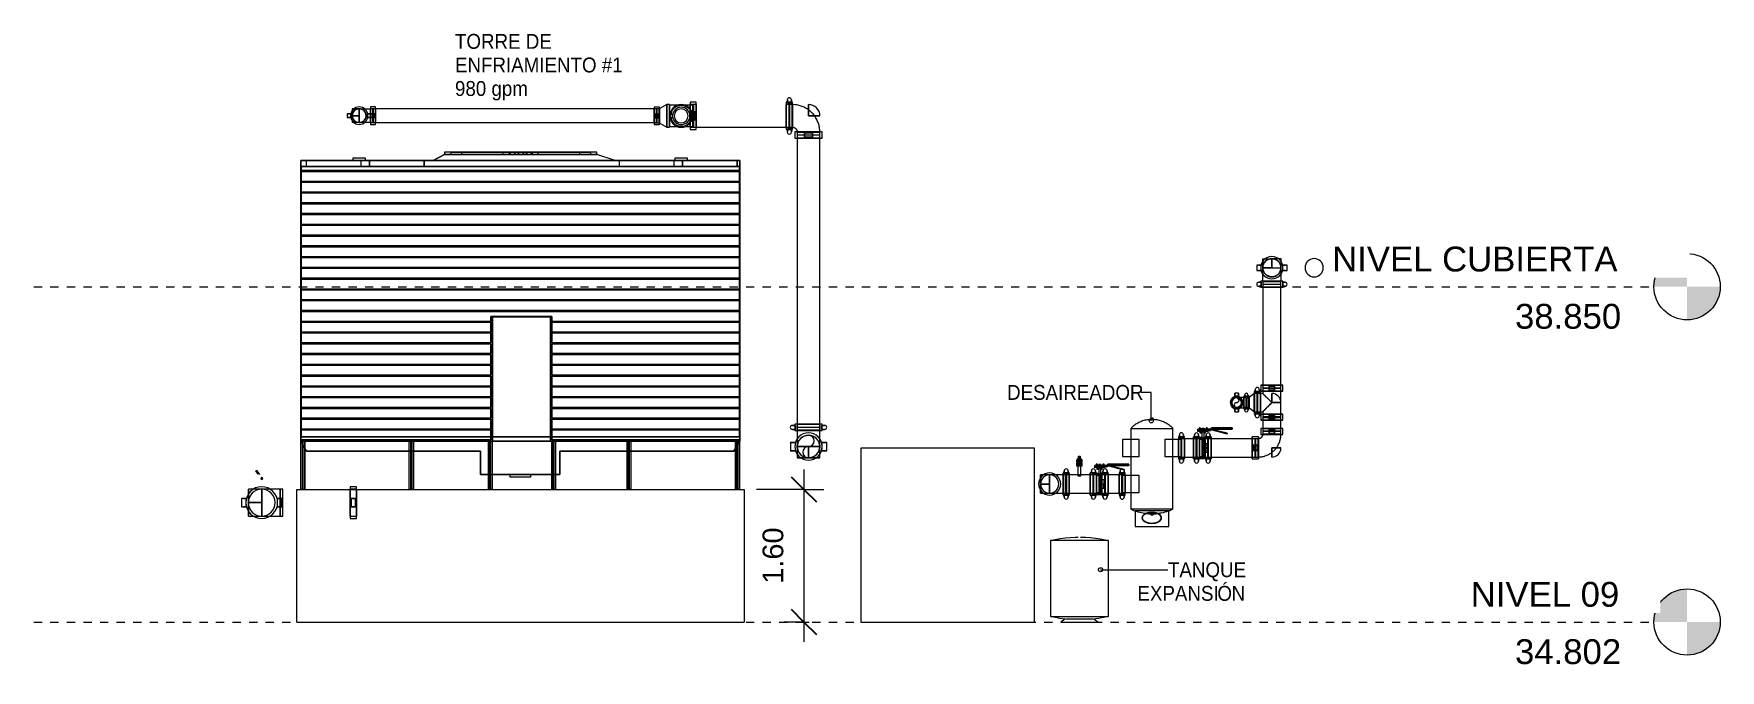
# Model space of a CAD drawing. Header units: metres. Extents: x 63 to 378, y -27 to 78.
# Drawn here: x 164.75 to 185.11, y 34.22 to 41.9 of the extents above; entities that cross this region are included whole.
import ezdxf

# ---------------------------------------------------------------- set-up
doc = ezdxf.new("R2010")
doc.units = ezdxf.units.M
doc.linetypes.add('Centre', pattern=[0.03175, 0.00635, -0.004763, 0.015875, -0.004763])
for name, color, linetype, lineweight in [('A-ANNO-DIMS', 7, 'Continuous', 9), ('A-ANNO-DIMS-100', 7, 'Continuous', 9), ('A-FLOR', 7, 'Continuous', 9), ('A-FLOR-LEVL', 7, 'Continuous', 9), ('G-ANNO-TEXT', 7, 'Continuous', 9), ('M-EQPM', 7, 'Continuous', 18), ('M-EQPM-IDEN', 7, 'Continuous', 9), ('P-PIPE', 7, 'Continuous', 18)]:
    doc.layers.add(name, color=color, linetype=linetype, lineweight=lineweight)
doc.styles.add('Arial_1', font='arial.ttf', dxfattribs={"height": 0.3})
doc.styles.add('Arial_3', font='arial.ttf', dxfattribs={"height": 0.25})
doc.styles.add('SansSerif', font='SANSS__.TTF', dxfattribs={"width": 0.9, "height": 0.18})
doc.dimstyles.new('Diagonal_-_2_5mm_Arial', dxfattribs={"dimscale": 0.3048, "dimtxt": 0.255065, "dimasz": 0.984252, "dimexe": 0.787402, "dimexo": 0.492126, "dimgap": 0.574147, "dimtad": 1, "dimrnd": 0.01, "dimzin": 0, "dimdsep": 46, "dimtxsty": 'Arial_3', "dimblk1": 'OBLIQUE', "dimblk2": 'OBLIQUE', "dimsah": 1, "dimcen": 0.09, "dimdle": 0.787402, "dimazin": 0, "dimtfac": 1, "dimtdec": 4, "dimtix": 1, "dimtmove": 0, "dimatfit": 3, "dimfxl": 1, "dimtvp": 1, "dimtfill": 1, "dimtolj": 1, "dimtzin": 0, "dimarcsym": 2})

msp = doc.modelspace()

# ---------------------------------------------------------------- texts
at = {"layer": 'G-ANNO-TEXT', "char_height": 0.18, "attachment_point": 1, "style": 'SansSerif'}
for s, insert, width in [('DESAIREADOR', (176.502, 37.664), 1.96253), ('TANQUE', (178.445, 35.523), 1.12557), ('EXPANSI', (178.076, 35.238), 1.16886), ('Ó', (179.041, 35.238), 0.20924), ('N', (179.213, 35.238), 0.19481)]:
    msp.add_mtext(s, dxfattribs=dict(at, insert=insert, width=width))
at = {"layer": 'M-EQPM-IDEN', "char_height": 0.18, "attachment_point": 1, "style": 'SansSerif'}
for s, insert, width in [('TORRE DE', (169.836, 41.902), 1.39253), ('ENFRIAMIENTO #1', (169.836, 41.617), 2.40987), ('980 gpm', (169.836, 41.333), 1.05342)]:
    msp.add_mtext(s, dxfattribs=dict(at, insert=insert, width=width))

# ---------------------------------------------------------------- blocks, each defined once
blk = doc.blocks.new('C_S_L_Torre - Baltimore CPSC-0817-08L - C_S_L_Torre - Baltimore CPSC-0817-08L-2352271-SEC 10')
at = {"layer": 'M-EQPM'}
for p, q in [((-4.602, 40.372), (0.698, 40.372)), ((-4.602, 40.252), (-4.602, 40.372)), ((-4.602, 40.372), (-4.602, 40.252)), ((0.698, 40.372), (-4.602, 40.372)), ((0.698, 40.372), (-4.602, 40.372)), ((-4.602, 40.372), (0.698, 40.372)), ((-4.602, 36.985), (-4.602, 40.372)), ((-4.602, 36.985), (-4.602, 40.372)), ((-3.113, 40.372), (-4.533, 40.372)), ((-4.533, 40.372), (-3.113, 40.372)), ((-3.113, 40.372), (-4.533, 40.372)), ((-4.533, 40.372), (-3.113, 40.372)), ((-3.113, 40.372), (-4.533, 40.372)), ((-4.533, 40.372), (-3.113, 40.372)), ((-4.533, 40.301), (-4.533, 40.372)), ((-4.533, 40.301), (-4.533, 40.372)), ((-4.533, 40.301), (-4.533, 40.372)), ((-4.533, 40.301), (-4.533, 40.372)), ((-4.533, 40.301), (-4.533, 40.372)), ((-4.533, 40.301), (-4.533, 40.372)), ((-3.972, 40.403), (-3.972, 40.372)), ((-3.82, 40.403), (-3.972, 40.403)), ((-3.82, 40.403), (-3.972, 40.403)), ((-3.972, 40.372), (-3.82, 40.372)), ((-3.972, 40.372), (-3.82, 40.372)), ((-3.773, 40.372), (-3.873, 40.372)), ((-3.873, 40.372), (-3.773, 40.372)), ((-3.773, 40.372), (-3.873, 40.372)), ((-3.873, 40.372), (-3.773, 40.372)), ((-3.873, 40.301), (-3.873, 40.372)), ((-3.873, 40.301), (-3.873, 40.372)), ((-3.873, 40.301), (-3.873, 40.372)), ((-3.873, 40.301), (-3.873, 40.372)), ((-3.82, 40.372), (-3.82, 40.403)), ((-3.773, 40.372), (-3.773, 40.301)), ((-3.773, 40.301), (-3.773, 40.372)), ((-3.773, 40.372), (-3.773, 40.301)), ((-3.773, 40.301), (-3.773, 40.372)), ((-3.113, 40.372), (-3.113, 40.301)), ((-3.113, 40.301), (-3.113, 40.372)), ((-3.113, 40.372), (-3.113, 40.301)), ((-3.113, 40.301), (-3.113, 40.372)), ((-3.113, 40.372), (-3.113, 40.301)), ((-3.113, 40.301), (-3.113, 40.372)), ((-2.867, 40.445), (-3.005, 40.372)), ((-3.005, 40.372), (-2.867, 40.445)), ((-0.805, 40.372), (-3.005, 40.372)), ((-3.005, 40.372), (-0.805, 40.372)), ((-2.867, 40.474), (-2.867, 40.445)), ((-1.027, 40.474), (-2.867, 40.474)), ((-1.027, 40.474), (-2.867, 40.474)), ((-2.867, 40.445), (-1.027, 40.445)), ((-2.867, 40.445), (-1.027, 40.445)), ((-1.027, 40.445), (-2.867, 40.445)), ((-1.027, 40.445), (-2.867, 40.445)), ((-2.792, 40.474), (-2.792, 40.445)), ((-2.792, 40.474), (-1.101, 40.474)), ((-2.792, 40.474), (-1.101, 40.474)), ((-1.101, 40.445), (-2.792, 40.445)), ((-1.101, 40.445), (-2.792, 40.445)), ((-2.662, 40.474), (-2.662, 40.445)), ((-2.616, 40.474), (-2.662, 40.474)), ((-2.616, 40.474), (-2.662, 40.474)), ((-2.662, 40.445), (-2.616, 40.445)), ((-2.662, 40.445), (-2.616, 40.445)), ((-2.616, 40.474), (-2.158, 40.474)), ((-2.158, 40.474), (-2.616, 40.474)), ((-2.616, 40.445), (-2.158, 40.445)), ((-2.158, 40.445), (-2.616, 40.445)), ((-2.086, 40.474), (-2.158, 40.474)), ((-2.086, 40.474), (-2.158, 40.474)), ((-2.158, 40.445), (-2.158, 40.474)), ((-2.158, 40.445), (-2.158, 40.474)), ((-2.158, 40.445), (-2.086, 40.445)), ((-2.158, 40.445), (-2.086, 40.445)), ((-2.086, 40.445), (-2.086, 40.474)), ((-2.082, 40.474), (-2.016, 40.474)), ((-2.016, 40.474), (-2.082, 40.474)), ((-2.082, 40.445), (-2.082, 40.474)), ((-2.082, 40.474), (-2.082, 40.445)), ((-2.082, 40.445), (-2.016, 40.445)), ((-2.016, 40.445), (-2.082, 40.445)), ((-2.072, 40.474), (-2.072, 40.445)), ((-2.072, 40.474), (-2.072, 40.445)), ((-2.009, 40.474), (-2.072, 40.474)), ((-2.072, 40.474), (-2.024, 40.474)), ((-2.024, 40.474), (-2.072, 40.474)), ((-2.009, 40.474), (-2.072, 40.474)), ((-2.072, 40.445), (-2.072, 40.474)), ((-2.072, 40.445), (-2.072, 40.474)), ((-2.024, 40.445), (-2.072, 40.445)), ((-2.072, 40.445), (-2.009, 40.445)), ((-2.072, 40.445), (-2.009, 40.445)), ((-2.072, 40.445), (-2.024, 40.445)), ((-1.973, 40.474), (-2.024, 40.474)), ((-1.973, 40.474), (-2.024, 40.474)), ((-2.024, 40.445), (-1.973, 40.445)), ((-2.024, 40.445), (-1.973, 40.445)), ((-2.022, 40.474), (-2.022, 40.445)), ((-2.022, 40.474), (-2.016, 40.474)), ((-2.016, 40.445), (-2.022, 40.445)), ((-2.016, 40.445), (-2.016, 40.474)), ((-2.016, 40.474), (-2.016, 40.445)), ((-1.884, 40.474), (-2.009, 40.474)), ((-2.009, 40.474), (-1.884, 40.474)), ((-2.009, 40.445), (-1.884, 40.445)), ((-1.884, 40.445), (-2.009, 40.445)), ((-1.915, 40.474), (-1.978, 40.474)), ((-1.978, 40.474), (-1.915, 40.474)), ((-1.978, 40.445), (-1.978, 40.474)), ((-1.978, 40.474), (-1.978, 40.445)), ((-1.915, 40.445), (-1.978, 40.445)), ((-1.978, 40.445), (-1.915, 40.445)), ((-1.975, 40.474), (-1.913, 40.474)), ((-1.975, 40.474), (-1.913, 40.474)), ((-1.975, 40.445), (-1.975, 40.474)), ((-1.975, 40.474), (-1.975, 40.445)), ((-1.913, 40.445), (-1.975, 40.445)), ((-1.913, 40.445), (-1.975, 40.445)), ((-1.973, 40.474), (-1.92, 40.474)), ((-1.92, 40.474), (-1.973, 40.474)), ((-1.92, 40.445), (-1.973, 40.445)), ((-1.973, 40.445), (-1.92, 40.445)), ((-1.87, 40.474), (-1.92, 40.474)), ((-1.87, 40.474), (-1.92, 40.474)), ((-1.92, 40.445), (-1.87, 40.445)), ((-1.92, 40.445), (-1.87, 40.445)), ((-1.915, 40.445), (-1.915, 40.474)), ((-1.915, 40.474), (-1.915, 40.445)), ((-1.913, 40.445), (-1.913, 40.474)), ((-1.913, 40.474), (-1.913, 40.445)), ((-1.821, 40.474), (-1.884, 40.474)), ((-1.821, 40.474), (-1.884, 40.474)), ((-1.884, 40.445), (-1.821, 40.445)), ((-1.884, 40.445), (-1.821, 40.445)), ((-1.811, 40.474), (-1.877, 40.474)), ((-1.877, 40.474), (-1.87, 40.474)), ((-1.877, 40.474), (-1.811, 40.474)), ((-1.877, 40.445), (-1.877, 40.474)), ((-1.877, 40.474), (-1.877, 40.445)), ((-1.811, 40.445), (-1.877, 40.445)), ((-1.87, 40.445), (-1.877, 40.445)), ((-1.877, 40.445), (-1.811, 40.445)), ((-1.87, 40.445), (-1.87, 40.474)), ((-1.87, 40.474), (-1.821, 40.474)), ((-1.821, 40.474), (-1.87, 40.474)), ((-1.821, 40.445), (-1.87, 40.445)), ((-1.87, 40.445), (-1.821, 40.445)), ((-1.821, 40.445), (-1.821, 40.474)), ((-1.821, 40.445), (-1.821, 40.474)), ((-1.821, 40.445), (-1.821, 40.474)), ((-1.821, 40.445), (-1.821, 40.474)), ((-1.811, 40.445), (-1.811, 40.474)), ((-1.811, 40.474), (-1.811, 40.445)), ((-1.807, 40.474), (-1.807, 40.445)), ((-1.736, 40.474), (-1.807, 40.474)), ((-1.736, 40.474), (-1.807, 40.474)), ((-1.807, 40.445), (-1.736, 40.445)), ((-1.807, 40.445), (-1.736, 40.445)), ((-1.277, 40.474), (-1.736, 40.474)), ((-1.736, 40.474), (-1.277, 40.474)), ((-1.736, 40.445), (-1.736, 40.474)), ((-1.736, 40.445), (-1.736, 40.474)), ((-1.277, 40.445), (-1.736, 40.445)), ((-1.736, 40.445), (-1.277, 40.445)), ((-1.231, 40.474), (-1.277, 40.474)), ((-1.231, 40.474), (-1.277, 40.474)), ((-1.277, 40.445), (-1.231, 40.445)), ((-1.277, 40.445), (-1.231, 40.445)), ((-1.231, 40.445), (-1.231, 40.474)), ((-1.101, 40.445), (-1.101, 40.474)), ((-1.027, 40.445), (-1.027, 40.474)), ((-0.805, 40.372), (-1.027, 40.445)), ((-0.805, 40.372), (-1.027, 40.445)), ((0.667, 40.372), (-0.753, 40.372)), ((-0.753, 40.372), (0.667, 40.372)), ((0.667, 40.372), (-0.753, 40.372)), ((-0.753, 40.372), (0.667, 40.372)), ((0.667, 40.372), (-0.753, 40.372)), ((-0.753, 40.372), (0.667, 40.372)), ((-0.753, 40.301), (-0.753, 40.372)), ((-0.753, 40.301), (-0.753, 40.372)), ((-0.753, 40.301), (-0.753, 40.372)), ((-0.753, 40.301), (-0.753, 40.372)), ((-0.753, 40.301), (-0.753, 40.372)), ((-0.753, 40.301), (-0.753, 40.372)), ((0.007, 40.372), (-0.093, 40.372)), ((-0.093, 40.372), (0.007, 40.372)), ((0.007, 40.372), (-0.093, 40.372)), ((-0.093, 40.372), (0.007, 40.372)), ((-0.093, 40.301), (-0.093, 40.372)), ((-0.093, 40.301), (-0.093, 40.372)), ((-0.093, 40.301), (-0.093, 40.372)), ((-0.093, 40.301), (-0.093, 40.372)), ((-0.084, 40.403), (-0.084, 40.372)), ((0.068, 40.403), (-0.084, 40.403)), ((0.068, 40.403), (-0.084, 40.403)), ((-0.084, 40.372), (0.068, 40.372)), ((-0.084, 40.372), (0.068, 40.372)), ((0.007, 40.372), (0.007, 40.301)), ((0.007, 40.301), (0.007, 40.372)), ((0.007, 40.372), (0.007, 40.301)), ((0.007, 40.301), (0.007, 40.372)), ((0.068, 40.372), (0.068, 40.403)), ((0.667, 40.372), (0.667, 40.301)), ((0.667, 40.301), (0.667, 40.372)), ((0.667, 40.372), (0.667, 40.301)), ((0.667, 40.301), (0.667, 40.372)), ((0.667, 40.372), (0.667, 40.301)), ((0.667, 40.301), (0.667, 40.372)), ((0.698, 40.372), (0.698, 40.252)), ((0.698, 40.252), (0.698, 40.372)), ((0.698, 40.372), (0.698, 36.985)), ((0.698, 36.985), (0.698, 40.372)), ((-4.602, 40.301), (-4.602, 40.274)), ((-4.602, 40.239), (-4.602, 40.301)), ((-4.602, 40.301), (-4.602, 40.133)), ((-4.602, 40.097), (-4.602, 40.301)), ((-4.602, 40.301), (-4.602, 39.998)), ((-4.602, 39.963), (-4.602, 40.301)), ((-4.602, 40.301), (-4.602, 39.857)), ((-4.602, 39.814), (-4.602, 40.301)), ((-4.602, 40.301), (-4.602, 39.708)), ((-4.602, 39.673), (-4.602, 40.301)), ((-4.602, 40.301), (-4.602, 39.574)), ((-4.602, 39.532), (-4.602, 40.301)), ((-4.602, 40.301), (-4.602, 39.44)), ((-4.602, 39.404), (-4.602, 40.301)), ((-4.602, 40.301), (-4.602, 39.291)), ((-4.602, 39.249), (-4.602, 40.301)), ((-4.602, 40.301), (-4.602, 39.152)), ((-4.602, 39.111), (-4.602, 40.301)), ((-4.602, 40.301), (-4.602, 39.01)), ((-4.602, 38.971), (-4.602, 40.301)), ((-4.602, 40.301), (-4.602, 38.87)), ((-4.602, 38.834), (-4.602, 40.301)), ((-4.602, 40.301), (-4.602, 38.733)), ((-4.602, 38.697), (-4.602, 40.301)), ((-4.602, 40.301), (-4.602, 38.596)), ((-4.602, 38.56), (-4.602, 40.301)), ((-4.602, 40.301), (-4.602, 38.457)), ((-4.602, 38.416), (-4.602, 40.301)), ((-4.602, 40.301), (-4.602, 38.315)), ((-4.602, 38.276), (-4.602, 40.301)), ((-4.602, 40.301), (-4.602, 38.175)), ((-4.602, 38.139), (-4.602, 40.301)), ((-4.602, 40.301), (-4.602, 38.038)), ((-4.602, 38.001), (-4.602, 40.301)), ((-4.602, 40.301), (-4.602, 37.901)), ((-4.602, 37.864), (-4.602, 40.301)), ((-4.602, 40.301), (-4.602, 37.761)), ((-4.602, 37.721), (-4.602, 40.301)), ((-4.599, 40.301), (-4.602, 40.301)), ((-4.602, 40.301), (-4.599, 40.301)), ((-4.599, 40.301), (-4.602, 40.301)), ((-4.602, 40.301), (-4.599, 40.301)), ((-4.599, 40.301), (-4.602, 40.301)), ((-4.602, 40.301), (-4.599, 40.301)), ((-4.599, 40.301), (-4.602, 40.301)), ((-4.602, 40.301), (-4.599, 40.301)), ((-4.599, 40.301), (-4.602, 40.301)), ((-4.602, 40.301), (-4.599, 40.301)), ((-4.599, 40.301), (-4.602, 40.301)), ((-4.602, 40.301), (-4.599, 40.301)), ((-4.599, 40.301), (-4.602, 40.301)), ((-4.599, 40.301), (-4.602, 40.301)), ((-4.599, 40.301), (-4.602, 40.301)), ((-4.599, 40.301), (-4.602, 40.301)), ((-4.599, 40.301), (-4.602, 40.301)), ((-4.602, 40.301), (-4.599, 40.301)), ((-4.602, 40.301), (-4.599, 40.301)), ((-4.602, 40.301), (-4.599, 40.301)), ((-4.599, 40.301), (-4.602, 40.301)), ((-4.599, 40.301), (-4.602, 40.301)), ((-4.602, 40.301), (-4.599, 40.301)), ((-4.602, 40.301), (-4.599, 40.301)), ((-4.602, 40.301), (-4.599, 40.301)), ((-4.602, 40.301), (-4.599, 40.301)), ((-4.599, 40.301), (-4.602, 40.301)), ((-4.602, 40.301), (-4.599, 40.301)), ((-4.599, 40.301), (-4.602, 40.301)), ((-4.602, 40.301), (-4.599, 40.301)), ((-4.599, 40.301), (-4.602, 40.301)), ((-4.602, 40.301), (-4.599, 40.301)), ((-4.599, 40.301), (-4.602, 40.301)), ((-4.602, 40.301), (-4.599, 40.301)), ((-4.599, 40.301), (-4.602, 40.301)), ((-4.602, 40.301), (-4.599, 40.301)), ((-4.599, 40.301), (-4.602, 40.301)), ((-4.602, 40.301), (-4.599, 40.301)), ((-4.602, 40.301), (-4.602, 40.239)), ((-4.602, 40.274), (-4.602, 40.301)), ((-4.602, 40.301), (-4.602, 40.097)), ((-4.602, 40.133), (-4.602, 40.301)), ((-4.602, 40.301), (-4.602, 39.963)), ((-4.602, 39.998), (-4.602, 40.301)), ((-4.602, 40.301), (-4.602, 39.814)), ((-4.602, 39.857), (-4.602, 40.301)), ((-4.602, 40.301), (-4.602, 39.673)), ((-4.602, 39.708), (-4.602, 40.301)), ((-4.602, 40.301), (-4.602, 39.532)), ((-4.602, 39.574), (-4.602, 40.301)), ((-4.602, 40.301), (-4.602, 39.404)), ((-4.602, 39.44), (-4.602, 40.301)), ((-4.602, 40.301), (-4.602, 39.249)), ((-4.602, 39.291), (-4.602, 40.301)), ((-4.602, 40.301), (-4.602, 39.111)), ((-4.602, 39.152), (-4.602, 40.301)), ((-4.602, 40.301), (-4.602, 38.971)), ((-4.602, 39.01), (-4.602, 40.301)), ((-4.602, 40.301), (-4.602, 38.834)), ((-4.602, 38.87), (-4.602, 40.301)), ((-4.602, 40.301), (-4.602, 38.697)), ((-4.602, 38.733), (-4.602, 40.301)), ((-4.602, 40.301), (-4.602, 38.56)), ((-4.602, 38.596), (-4.602, 40.301)), ((-4.602, 40.301), (-4.602, 38.416)), ((-4.602, 38.457), (-4.602, 40.301)), ((-4.602, 40.301), (-4.602, 38.276)), ((-4.602, 38.315), (-4.602, 40.301)), ((-4.602, 40.301), (-4.602, 38.139)), ((-4.602, 38.175), (-4.602, 40.301)), ((-4.602, 40.301), (-4.602, 38.001)), ((-4.602, 38.038), (-4.602, 40.301)), ((-4.602, 40.301), (-4.602, 37.864)), ((-4.602, 37.901), (-4.602, 40.301)), ((-4.602, 40.301), (-4.602, 37.721)), ((-4.602, 37.761), (-4.602, 40.301)), ((-4.599, 40.301), (-4.602, 40.301)), ((-4.602, 40.301), (-4.599, 40.301)), ((-4.599, 40.301), (-4.602, 40.301)), ((-4.602, 40.301), (-4.599, 40.301)), ((-4.599, 40.301), (-4.602, 40.301)), ((-4.602, 40.301), (-4.599, 40.301)), ((-4.599, 40.301), (-4.602, 40.301)), ((-4.602, 40.301), (-4.599, 40.301)), ((-4.599, 40.301), (-4.602, 40.301)), ((-4.602, 40.301), (-4.599, 40.301)), ((-4.599, 40.301), (-4.602, 40.301)), ((-4.602, 40.301), (-4.599, 40.301)), ((-4.599, 40.301), (-4.602, 40.301)), ((-4.599, 40.301), (-4.602, 40.301)), ((-4.599, 40.301), (-4.602, 40.301)), ((-4.599, 40.301), (-4.602, 40.301)), ((-4.599, 40.301), (-4.602, 40.301)), ((-4.602, 40.301), (-4.599, 40.301)), ((-4.602, 40.301), (-4.599, 40.301)), ((-4.602, 40.301), (-4.599, 40.301)), ((-4.599, 40.301), (-4.602, 40.301)), ((-4.599, 40.301), (-4.602, 40.301)), ((-4.602, 40.301), (-4.599, 40.301)), ((-4.602, 40.301), (-4.599, 40.301)), ((-4.602, 40.301), (-4.599, 40.301)), ((-4.602, 40.301), (-4.599, 40.301)), ((-4.599, 40.301), (-4.602, 40.301)), ((-4.602, 40.301), (-4.599, 40.301)), ((-4.599, 40.301), (-4.602, 40.301)), ((-4.602, 40.301), (-4.599, 40.301)), ((-4.599, 40.301), (-4.602, 40.301)), ((-4.602, 40.301), (-4.599, 40.301)), ((-4.599, 40.301), (-4.602, 40.301)), ((-4.602, 40.301), (-4.599, 40.301)), ((-4.599, 40.301), (-4.602, 40.301)), ((-4.602, 40.301), (-4.599, 40.301)), ((-4.599, 40.301), (-4.602, 40.301)), ((-4.602, 40.301), (-4.599, 40.301)), ((-4.602, 37.037), (-4.602, 40.301)), ((-4.602, 40.301), (-4.602, 37.037)), ((-4.602, 40.301), (0.698, 40.301)), ((0.698, 40.301), (-4.602, 40.301)), ((-4.602, 40.274), (-4.602, 40.239)), ((-4.602, 40.274), (-4.599, 40.274)), ((-4.602, 40.239), (-4.602, 40.274)), ((-4.599, 40.274), (-4.602, 40.274)), ((0.698, 40.252), (-4.602, 40.252)), ((-4.602, 40.252), (0.698, 40.252)), ((-4.602, 40.242), (0.698, 40.242)), ((-4.602, 40.122), (-4.602, 40.242)), ((-4.602, 40.242), (-4.602, 40.122)), ((0.698, 40.242), (-4.602, 40.242)), ((-4.602, 40.239), (-4.599, 40.239)), ((-4.599, 40.239), (-4.602, 40.239)), ((-4.602, 40.2), (-4.602, 37.62)), ((-4.602, 40.16), (-4.602, 40.2)), ((-4.599, 40.2), (-4.602, 40.2)), ((-4.602, 40.2), (-4.602, 40.16)), ((-4.602, 37.62), (-4.602, 40.2)), ((-4.602, 40.2), (-4.599, 40.2)), ((-4.602, 37.58), (-4.602, 40.16)), ((-4.602, 40.16), (-4.599, 40.16)), ((-4.602, 40.16), (-4.602, 37.58)), ((-4.599, 40.16), (-4.602, 40.16)), ((-4.602, 40.133), (-4.602, 40.097)), ((-4.602, 40.133), (-4.599, 40.133)), ((-4.602, 40.097), (-4.602, 40.133)), ((-4.599, 40.133), (-4.602, 40.133)), ((0.698, 40.122), (-4.602, 40.122)), ((-4.602, 40.122), (0.698, 40.122)), ((-4.599, 40.301), (-4.599, 40.239)), ((-4.599, 40.274), (-4.599, 40.301)), ((-4.599, 40.301), (-4.599, 40.097)), ((-4.599, 40.133), (-4.599, 40.301)), ((-4.599, 40.301), (-4.599, 39.963)), ((-4.599, 39.998), (-4.599, 40.301)), ((-4.599, 40.301), (-4.599, 39.814)), ((-4.599, 39.857), (-4.599, 40.301)), ((-4.599, 40.301), (-4.599, 39.673)), ((-4.599, 39.708), (-4.599, 40.301)), ((-4.599, 40.301), (-4.599, 39.532)), ((-4.599, 39.574), (-4.599, 40.301)), ((-4.599, 40.301), (-4.599, 39.404)), ((-4.599, 39.44), (-4.599, 40.301)), ((-4.599, 40.301), (-4.599, 39.249)), ((-4.599, 39.291), (-4.599, 40.301)), ((-4.599, 40.301), (-4.599, 39.111)), ((-4.599, 39.152), (-4.599, 40.301)), ((-4.599, 40.301), (-4.599, 38.971)), ((-4.599, 39.01), (-4.599, 40.301)), ((-4.599, 40.301), (-4.599, 38.834)), ((-4.599, 38.87), (-4.599, 40.301)), ((-4.599, 40.301), (-4.599, 38.697)), ((-4.599, 38.733), (-4.599, 40.301)), ((-4.599, 40.301), (-4.599, 38.56)), ((-4.599, 38.596), (-4.599, 40.301)), ((-4.599, 40.301), (-4.599, 38.416)), ((-4.599, 38.457), (-4.599, 40.301)), ((-4.599, 40.301), (-4.599, 38.276)), ((-4.599, 38.315), (-4.599, 40.301)), ((-4.599, 40.301), (-4.599, 38.139)), ((-4.599, 38.175), (-4.599, 40.301)), ((-4.599, 40.301), (-4.599, 38.001)), ((-4.599, 38.038), (-4.599, 40.301)), ((-4.599, 40.301), (-4.599, 37.864)), ((-4.599, 37.901), (-4.599, 40.301)), ((-4.599, 40.301), (-4.599, 37.721)), ((-4.599, 37.761), (-4.599, 40.301)), ((-4.599, 40.301), (-4.599, 40.274)), ((-4.599, 40.239), (-4.599, 40.301)), ((-4.599, 40.301), (-4.599, 40.133)), ((-4.599, 40.097), (-4.599, 40.301)), ((-4.599, 40.301), (-4.599, 39.998)), ((-4.599, 39.963), (-4.599, 40.301)), ((-4.599, 40.301), (-4.599, 39.857)), ((-4.599, 39.814), (-4.599, 40.301)), ((-4.599, 40.301), (-4.599, 39.708)), ((-4.599, 39.673), (-4.599, 40.301)), ((-4.599, 40.301), (-4.599, 39.574)), ((-4.599, 39.532), (-4.599, 40.301)), ((-4.599, 40.301), (-4.599, 39.44)), ((-4.599, 39.404), (-4.599, 40.301)), ((-4.599, 40.301), (-4.599, 39.291)), ((-4.599, 39.249), (-4.599, 40.301)), ((-4.599, 40.301), (-4.599, 39.152)), ((-4.599, 39.111), (-4.599, 40.301)), ((-4.599, 40.301), (-4.599, 39.01)), ((-4.599, 38.971), (-4.599, 40.301)), ((-4.599, 40.301), (-4.599, 38.87)), ((-4.599, 38.834), (-4.599, 40.301)), ((-4.599, 40.301), (-4.599, 38.733)), ((-4.599, 38.697), (-4.599, 40.301)), ((-4.599, 40.301), (-4.599, 38.596)), ((-4.599, 38.56), (-4.599, 40.301)), ((-4.599, 40.301), (-4.599, 38.457)), ((-4.599, 38.416), (-4.599, 40.301)), ((-4.599, 40.301), (-4.599, 38.315)), ((-4.599, 38.276), (-4.599, 40.301)), ((-4.599, 40.301), (-4.599, 38.175)), ((-4.599, 38.139), (-4.599, 40.301)), ((-4.599, 40.301), (-4.599, 38.038)), ((-4.599, 38.001), (-4.599, 40.301)), ((-4.599, 40.301), (-4.599, 37.901)), ((-4.599, 37.864), (-4.599, 40.301)), ((-4.599, 40.301), (-4.599, 37.761)), ((-4.599, 37.721), (-4.599, 40.301)), ((-4.599, 40.239), (-4.599, 40.274)), ((-4.599, 40.274), (-4.599, 40.239)), ((-4.599, 40.2), (-4.599, 40.16)), ((-4.599, 37.62), (-4.599, 40.2)), ((-4.599, 40.2), (-4.599, 37.62)), ((-4.599, 40.16), (-4.599, 40.2)), ((-4.599, 40.16), (-4.599, 37.58)), ((-4.599, 37.58), (-4.599, 40.16)), ((-4.599, 40.097), (-4.599, 40.133)), ((-4.599, 40.133), (-4.599, 40.097)), ((-3.113, 40.301), (-4.533, 40.301)), ((-4.533, 40.301), (-3.113, 40.301)), ((-3.113, 40.301), (-4.533, 40.301)), ((-4.533, 40.301), (-3.113, 40.301)), ((-3.113, 40.301), (-4.533, 40.301)), ((-4.533, 40.301), (-3.113, 40.301)), ((-3.773, 40.301), (-3.873, 40.301)), ((-3.873, 40.301), (-3.773, 40.301)), ((-3.773, 40.301), (-3.873, 40.301)), ((-3.873, 40.301), (-3.773, 40.301)), ((0.667, 40.301), (-0.753, 40.301)), ((-0.753, 40.301), (0.667, 40.301)), ((0.667, 40.301), (-0.753, 40.301)), ((-0.753, 40.301), (0.667, 40.301)), ((0.667, 40.301), (-0.753, 40.301)), ((-0.753, 40.301), (0.667, 40.301)), ((0.007, 40.301), (-0.093, 40.301)), ((-0.093, 40.301), (0.007, 40.301)), ((0.007, 40.301), (-0.093, 40.301)), ((-0.093, 40.301), (0.007, 40.301)), ((0.695, 40.301), (0.695, 40.274)), ((0.695, 40.239), (0.695, 40.301)), ((0.695, 40.301), (0.695, 40.133)), ((0.695, 40.097), (0.695, 40.301)), ((0.695, 40.301), (0.695, 39.998)), ((0.695, 39.963), (0.695, 40.301)), ((0.695, 40.301), (0.695, 39.857)), ((0.695, 39.814), (0.695, 40.301)), ((0.695, 40.301), (0.695, 39.708)), ((0.695, 39.673), (0.695, 40.301)), ((0.695, 40.301), (0.695, 39.574)), ((0.695, 39.532), (0.695, 40.301)), ((0.695, 40.301), (0.695, 39.44)), ((0.695, 39.404), (0.695, 40.301)), ((0.695, 40.301), (0.695, 39.291)), ((0.695, 39.249), (0.695, 40.301)), ((0.695, 40.301), (0.695, 39.152)), ((0.695, 39.111), (0.695, 40.301)), ((0.695, 40.301), (0.695, 39.01)), ((0.695, 38.971), (0.695, 40.301)), ((0.695, 40.301), (0.695, 38.87)), ((0.695, 38.834), (0.695, 40.301)), ((0.695, 40.301), (0.695, 38.733)), ((0.695, 38.697), (0.695, 40.301)), ((0.695, 40.301), (0.695, 38.596)), ((0.695, 38.56), (0.695, 40.301)), ((0.695, 40.301), (0.695, 38.457)), ((0.695, 38.416), (0.695, 40.301)), ((0.695, 40.301), (0.695, 38.315)), ((0.695, 38.276), (0.695, 40.301)), ((0.695, 40.301), (0.695, 38.175)), ((0.695, 38.139), (0.695, 40.301)), ((0.695, 40.301), (0.695, 38.038)), ((0.695, 38.001), (0.695, 40.301)), ((0.695, 40.301), (0.695, 37.901)), ((0.695, 37.864), (0.695, 40.301)), ((0.695, 40.301), (0.695, 37.761)), ((0.695, 37.721), (0.695, 40.301)), ((0.695, 40.301), (0.698, 40.301)), ((0.698, 40.301), (0.695, 40.301)), ((0.695, 40.301), (0.698, 40.301)), ((0.698, 40.301), (0.695, 40.301)), ((0.695, 40.301), (0.698, 40.301)), ((0.698, 40.301), (0.695, 40.301)), ((0.695, 40.301), (0.698, 40.301)), ((0.698, 40.301), (0.695, 40.301)), ((0.695, 40.301), (0.698, 40.301)), ((0.698, 40.301), (0.695, 40.301)), ((0.695, 40.301), (0.698, 40.301)), ((0.698, 40.301), (0.695, 40.301)), ((0.695, 40.301), (0.698, 40.301)), ((0.695, 40.301), (0.698, 40.301)), ((0.695, 40.301), (0.698, 40.301)), ((0.695, 40.301), (0.698, 40.301)), ((0.695, 40.301), (0.698, 40.301)), ((0.698, 40.301), (0.695, 40.301)), ((0.698, 40.301), (0.695, 40.301)), ((0.698, 40.301), (0.695, 40.301)), ((0.695, 40.301), (0.698, 40.301)), ((0.695, 40.301), (0.698, 40.301)), ((0.698, 40.301), (0.695, 40.301)), ((0.698, 40.301), (0.695, 40.301)), ((0.698, 40.301), (0.695, 40.301)), ((0.698, 40.301), (0.695, 40.301)), ((0.695, 40.301), (0.698, 40.301)), ((0.698, 40.301), (0.695, 40.301)), ((0.695, 40.301), (0.698, 40.301)), ((0.698, 40.301), (0.695, 40.301)), ((0.695, 40.301), (0.698, 40.301)), ((0.698, 40.301), (0.695, 40.301)), ((0.695, 40.301), (0.698, 40.301)), ((0.698, 40.301), (0.695, 40.301)), ((0.695, 40.301), (0.698, 40.301)), ((0.698, 40.301), (0.695, 40.301)), ((0.695, 40.301), (0.698, 40.301)), ((0.698, 40.301), (0.695, 40.301)), ((0.695, 40.301), (0.695, 40.239)), ((0.695, 40.274), (0.695, 40.301)), ((0.695, 40.301), (0.695, 40.097)), ((0.695, 40.133), (0.695, 40.301)), ((0.695, 40.301), (0.695, 39.963)), ((0.695, 39.998), (0.695, 40.301)), ((0.695, 40.301), (0.695, 39.814)), ((0.695, 39.857), (0.695, 40.301)), ((0.695, 40.301), (0.695, 39.673)), ((0.695, 39.708), (0.695, 40.301)), ((0.695, 40.301), (0.695, 39.532)), ((0.695, 39.574), (0.695, 40.301)), ((0.695, 40.301), (0.695, 39.404)), ((0.695, 39.44), (0.695, 40.301)), ((0.695, 40.301), (0.695, 39.249)), ((0.695, 39.291), (0.695, 40.301)), ((0.695, 40.301), (0.695, 39.111)), ((0.695, 39.152), (0.695, 40.301)), ((0.695, 40.301), (0.695, 38.971)), ((0.695, 39.01), (0.695, 40.301)), ((0.695, 40.301), (0.695, 38.834)), ((0.695, 38.87), (0.695, 40.301)), ((0.695, 40.301), (0.695, 38.697)), ((0.695, 38.733), (0.695, 40.301)), ((0.695, 40.301), (0.695, 38.56)), ((0.695, 38.596), (0.695, 40.301)), ((0.695, 40.301), (0.695, 38.416)), ((0.695, 38.457), (0.695, 40.301)), ((0.695, 40.301), (0.695, 38.276)), ((0.695, 38.315), (0.695, 40.301)), ((0.695, 40.301), (0.695, 38.139)), ((0.695, 38.175), (0.695, 40.301)), ((0.695, 40.301), (0.695, 38.001)), ((0.695, 38.038), (0.695, 40.301)), ((0.695, 40.301), (0.695, 37.864)), ((0.695, 37.901), (0.695, 40.301)), ((0.695, 40.301), (0.695, 37.721)), ((0.695, 37.761), (0.695, 40.301)), ((0.695, 40.301), (0.698, 40.301)), ((0.698, 40.301), (0.695, 40.301)), ((0.695, 40.301), (0.698, 40.301)), ((0.698, 40.301), (0.695, 40.301)), ((0.695, 40.301), (0.698, 40.301)), ((0.698, 40.301), (0.695, 40.301)), ((0.695, 40.301), (0.698, 40.301)), ((0.698, 40.301), (0.695, 40.301)), ((0.695, 40.301), (0.698, 40.301)), ((0.698, 40.301), (0.695, 40.301)), ((0.695, 40.301), (0.698, 40.301)), ((0.698, 40.301), (0.695, 40.301)), ((0.695, 40.301), (0.698, 40.301)), ((0.695, 40.301), (0.698, 40.301)), ((0.695, 40.301), (0.698, 40.301)), ((0.695, 40.301), (0.698, 40.301)), ((0.695, 40.301), (0.698, 40.301)), ((0.698, 40.301), (0.695, 40.301)), ((0.698, 40.301), (0.695, 40.301)), ((0.698, 40.301), (0.695, 40.301)), ((0.695, 40.301), (0.698, 40.301)), ((0.695, 40.301), (0.698, 40.301)), ((0.698, 40.301), (0.695, 40.301)), ((0.698, 40.301), (0.695, 40.301)), ((0.698, 40.301), (0.695, 40.301)), ((0.698, 40.301), (0.695, 40.301)), ((0.695, 40.301), (0.698, 40.301)), ((0.698, 40.301), (0.695, 40.301)), ((0.695, 40.301), (0.698, 40.301)), ((0.698, 40.301), (0.695, 40.301)), ((0.695, 40.301), (0.698, 40.301)), ((0.698, 40.301), (0.695, 40.301)), ((0.695, 40.301), (0.698, 40.301)), ((0.698, 40.301), (0.695, 40.301)), ((0.695, 40.301), (0.698, 40.301)), ((0.698, 40.301), (0.695, 40.301)), ((0.695, 40.301), (0.698, 40.301)), ((0.698, 40.301), (0.695, 40.301)), ((0.695, 40.274), (0.695, 40.239)), ((0.695, 40.274), (0.698, 40.274)), ((0.695, 40.239), (0.695, 40.274)), ((0.698, 40.274), (0.695, 40.274)), ((0.695, 40.239), (0.698, 40.239)), ((0.698, 40.239), (0.695, 40.239)), ((0.695, 40.2), (0.695, 37.62)), ((0.695, 40.16), (0.695, 40.2)), ((0.698, 40.2), (0.695, 40.2)), ((0.695, 40.2), (0.695, 40.16)), ((0.695, 37.62), (0.695, 40.2)), ((0.695, 40.2), (0.698, 40.2)), ((0.695, 37.58), (0.695, 40.16)), ((0.695, 40.16), (0.698, 40.16)), ((0.695, 40.16), (0.695, 37.58)), ((0.698, 40.16), (0.695, 40.16)), ((0.695, 40.133), (0.695, 40.097)), ((0.695, 40.133), (0.698, 40.133)), ((0.695, 40.097), (0.695, 40.133)), ((0.698, 40.133), (0.695, 40.133)), ((0.698, 40.301), (0.698, 40.239)), ((0.698, 40.274), (0.698, 40.301)), ((0.698, 40.301), (0.698, 40.097)), ((0.698, 40.133), (0.698, 40.301)), ((0.698, 40.301), (0.698, 39.963)), ((0.698, 39.998), (0.698, 40.301)), ((0.698, 40.301), (0.698, 39.814)), ((0.698, 39.857), (0.698, 40.301)), ((0.698, 40.301), (0.698, 39.673)), ((0.698, 39.708), (0.698, 40.301)), ((0.698, 40.301), (0.698, 39.532)), ((0.698, 39.574), (0.698, 40.301)), ((0.698, 40.301), (0.698, 39.404)), ((0.698, 39.44), (0.698, 40.301)), ((0.698, 40.301), (0.698, 39.249)), ((0.698, 39.291), (0.698, 40.301)), ((0.698, 40.301), (0.698, 39.111)), ((0.698, 39.152), (0.698, 40.301)), ((0.698, 40.301), (0.698, 38.971)), ((0.698, 39.01), (0.698, 40.301)), ((0.698, 40.301), (0.698, 38.834)), ((0.698, 38.87), (0.698, 40.301)), ((0.698, 40.301), (0.698, 38.697)), ((0.698, 38.733), (0.698, 40.301)), ((0.698, 40.301), (0.698, 38.56)), ((0.698, 38.596), (0.698, 40.301)), ((0.698, 40.301), (0.698, 38.416)), ((0.698, 38.457), (0.698, 40.301)), ((0.698, 40.301), (0.698, 38.276)), ((0.698, 38.315), (0.698, 40.301)), ((0.698, 40.301), (0.698, 38.139)), ((0.698, 38.175), (0.698, 40.301)), ((0.698, 40.301), (0.698, 38.001)), ((0.698, 38.038), (0.698, 40.301)), ((0.698, 40.301), (0.698, 37.864)), ((0.698, 37.901), (0.698, 40.301)), ((0.698, 40.301), (0.698, 37.721)), ((0.698, 37.761), (0.698, 40.301)), ((0.698, 40.301), (0.698, 40.274)), ((0.698, 40.239), (0.698, 40.301)), ((0.698, 40.301), (0.698, 40.133)), ((0.698, 40.097), (0.698, 40.301)), ((0.698, 40.301), (0.698, 39.998)), ((0.698, 39.963), (0.698, 40.301)), ((0.698, 40.301), (0.698, 39.857)), ((0.698, 39.814), (0.698, 40.301)), ((0.698, 40.301), (0.698, 39.708)), ((0.698, 39.673), (0.698, 40.301)), ((0.698, 40.301), (0.698, 39.574)), ((0.698, 39.532), (0.698, 40.301)), ((0.698, 40.301), (0.698, 39.44)), ((0.698, 39.404), (0.698, 40.301)), ((0.698, 40.301), (0.698, 39.291)), ((0.698, 39.249), (0.698, 40.301)), ((0.698, 40.301), (0.698, 39.152)), ((0.698, 39.111), (0.698, 40.301)), ((0.698, 40.301), (0.698, 39.01)), ((0.698, 38.971), (0.698, 40.301)), ((0.698, 40.301), (0.698, 38.87)), ((0.698, 38.834), (0.698, 40.301)), ((0.698, 40.301), (0.698, 38.733)), ((0.698, 38.697), (0.698, 40.301)), ((0.698, 40.301), (0.698, 38.596)), ((0.698, 38.56), (0.698, 40.301)), ((0.698, 40.301), (0.698, 38.457)), ((0.698, 38.416), (0.698, 40.301)), ((0.698, 40.301), (0.698, 38.315)), ((0.698, 38.276), (0.698, 40.301)), ((0.698, 40.301), (0.698, 38.175)), ((0.698, 38.139), (0.698, 40.301)), ((0.698, 40.301), (0.698, 38.038)), ((0.698, 38.001), (0.698, 40.301)), ((0.698, 40.301), (0.698, 37.901)), ((0.698, 37.864), (0.698, 40.301)), ((0.698, 40.301), (0.698, 37.761)), ((0.698, 37.721), (0.698, 40.301)), ((0.698, 37.037), (0.698, 40.301)), ((0.698, 40.301), (0.698, 37.037)), ((0.698, 40.239), (0.698, 40.274)), ((0.698, 40.274), (0.698, 40.239)), ((0.698, 40.242), (0.698, 40.122)), ((0.698, 40.122), (0.698, 40.242)), ((0.698, 40.2), (0.698, 40.16)), ((0.698, 37.62), (0.698, 40.2)), ((0.698, 40.2), (0.698, 37.62)), ((0.698, 40.16), (0.698, 40.2)), ((0.698, 40.16), (0.698, 37.58)), ((0.698, 37.58), (0.698, 40.16)), ((0.698, 40.097), (0.698, 40.133)), ((0.698, 40.133), (0.698, 40.097)), ((-4.602, 40.112), (0.698, 40.112)), ((-4.602, 39.992), (-4.602, 40.112)), ((-4.602, 40.112), (-4.602, 39.992)), ((0.698, 40.112), (-4.602, 40.112)), ((-4.602, 40.097), (-4.599, 40.097)), ((-4.599, 40.097), (-4.602, 40.097)), ((-4.602, 40.06), (-4.602, 37.48)), ((-4.602, 40.023), (-4.602, 40.06)), ((-4.599, 40.06), (-4.602, 40.06)), ((-4.602, 40.06), (-4.602, 40.023)), ((-4.602, 37.48), (-4.602, 40.06)), ((-4.602, 40.06), (-4.599, 40.06)), ((-4.602, 37.443), (-4.602, 40.023)), ((-4.602, 40.023), (-4.599, 40.023)), ((-4.602, 40.023), (-4.602, 37.443)), ((-4.599, 40.023), (-4.602, 40.023)), ((-4.602, 39.998), (-4.602, 39.963)), ((-4.602, 39.998), (-4.599, 39.998)), ((-4.602, 39.963), (-4.602, 39.998)), ((-4.599, 39.998), (-4.602, 39.998)), ((0.698, 39.992), (-4.602, 39.992)), ((-4.602, 39.992), (0.698, 39.992)), ((-4.602, 39.982), (0.698, 39.982)), ((-4.602, 39.862), (-4.602, 39.982)), ((-4.602, 39.982), (-4.602, 39.862)), ((0.698, 39.982), (-4.602, 39.982)), ((-4.602, 39.963), (-4.599, 39.963)), ((-4.599, 39.963), (-4.602, 39.963)), ((-4.602, 39.923), (-4.602, 37.343)), ((-4.602, 39.886), (-4.602, 39.923)), ((-4.599, 39.923), (-4.602, 39.923)), ((-4.602, 39.923), (-4.602, 39.886)), ((-4.602, 37.343), (-4.602, 39.923)), ((-4.602, 39.923), (-4.599, 39.923)), ((-4.599, 40.06), (-4.599, 40.023)), ((-4.599, 37.48), (-4.599, 40.06)), ((-4.599, 40.06), (-4.599, 37.48)), ((-4.599, 40.023), (-4.599, 40.06)), ((-4.599, 40.023), (-4.599, 37.443)), ((-4.599, 37.443), (-4.599, 40.023)), ((-4.599, 39.963), (-4.599, 39.998)), ((-4.599, 39.998), (-4.599, 39.963)), ((-4.599, 39.923), (-4.599, 39.886)), ((-4.599, 37.343), (-4.599, 39.923)), ((-4.599, 39.923), (-4.599, 37.343)), ((-4.599, 39.886), (-4.599, 39.923)), ((0.695, 40.097), (0.698, 40.097)), ((0.698, 40.097), (0.695, 40.097)), ((0.695, 40.06), (0.695, 37.48)), ((0.695, 40.023), (0.695, 40.06)), ((0.698, 40.06), (0.695, 40.06)), ((0.695, 40.06), (0.695, 40.023)), ((0.695, 37.48), (0.695, 40.06)), ((0.695, 40.06), (0.698, 40.06)), ((0.695, 37.443), (0.695, 40.023)), ((0.695, 40.023), (0.698, 40.023)), ((0.695, 40.023), (0.695, 37.443)), ((0.698, 40.023), (0.695, 40.023)), ((0.695, 39.998), (0.695, 39.963)), ((0.695, 39.998), (0.698, 39.998)), ((0.695, 39.963), (0.695, 39.998)), ((0.698, 39.998), (0.695, 39.998)), ((0.695, 39.963), (0.698, 39.963)), ((0.698, 39.963), (0.695, 39.963)), ((0.695, 39.923), (0.695, 37.343)), ((0.695, 39.886), (0.695, 39.923)), ((0.698, 39.923), (0.695, 39.923)), ((0.695, 39.923), (0.695, 39.886)), ((0.695, 37.343), (0.695, 39.923)), ((0.695, 39.923), (0.698, 39.923)), ((0.698, 40.112), (0.698, 39.992)), ((0.698, 39.992), (0.698, 40.112)), ((0.698, 40.06), (0.698, 40.023)), ((0.698, 37.48), (0.698, 40.06)), ((0.698, 40.06), (0.698, 37.48)), ((0.698, 40.023), (0.698, 40.06)), ((0.698, 40.023), (0.698, 37.443)), ((0.698, 37.443), (0.698, 40.023)), ((0.698, 39.963), (0.698, 39.998)), ((0.698, 39.998), (0.698, 39.963)), ((0.698, 39.982), (0.698, 39.862)), ((0.698, 39.862), (0.698, 39.982)), ((0.698, 39.923), (0.698, 39.886)), ((0.698, 37.343), (0.698, 39.923)), ((0.698, 39.923), (0.698, 37.343)), ((0.698, 39.886), (0.698, 39.923)), ((-4.602, 37.306), (-4.602, 39.886)), ((-4.602, 39.886), (-4.599, 39.886)), ((-4.602, 39.886), (-4.602, 37.306)), ((-4.599, 39.886), (-4.602, 39.886)), ((0.698, 39.862), (-4.602, 39.862)), ((-4.602, 39.862), (0.698, 39.862)), ((-4.602, 39.857), (-4.602, 39.814)), ((-4.602, 39.857), (-4.599, 39.857)), ((-4.602, 39.814), (-4.602, 39.857)), ((-4.599, 39.857), (-4.602, 39.857)), ((-4.602, 39.852), (0.698, 39.852)), ((-4.602, 39.732), (-4.602, 39.852)), ((-4.602, 39.852), (-4.602, 39.732)), ((0.698, 39.852), (-4.602, 39.852)), ((-4.602, 39.814), (-4.599, 39.814)), ((-4.599, 39.814), (-4.602, 39.814)), ((-4.602, 39.786), (-4.602, 37.206)), ((-4.602, 39.749), (-4.602, 39.786)), ((-4.599, 39.786), (-4.602, 39.786)), ((-4.602, 39.786), (-4.602, 39.749)), ((-4.602, 37.206), (-4.602, 39.786)), ((-4.602, 39.786), (-4.599, 39.786)), ((-4.602, 37.169), (-4.602, 39.749)), ((-4.602, 39.749), (-4.599, 39.749)), ((-4.602, 39.749), (-4.602, 37.169)), ((-4.599, 39.749), (-4.602, 39.749)), ((0.698, 39.732), (-4.602, 39.732)), ((-4.602, 39.732), (0.698, 39.732)), ((-4.602, 39.722), (0.698, 39.722)), ((-4.602, 39.602), (-4.602, 39.722)), ((-4.602, 39.722), (-4.602, 39.602)), ((0.698, 39.722), (-4.602, 39.722)), ((-4.599, 39.886), (-4.599, 37.306)), ((-4.599, 37.306), (-4.599, 39.886)), ((-4.599, 39.814), (-4.599, 39.857)), ((-4.599, 39.857), (-4.599, 39.814)), ((-4.599, 39.786), (-4.599, 39.749)), ((-4.599, 37.206), (-4.599, 39.786)), ((-4.599, 39.786), (-4.599, 37.206)), ((-4.599, 39.749), (-4.599, 39.786)), ((-4.599, 39.749), (-4.599, 37.169)), ((-4.599, 37.169), (-4.599, 39.749)), ((0.695, 37.306), (0.695, 39.886)), ((0.695, 39.886), (0.698, 39.886)), ((0.695, 39.886), (0.695, 37.306)), ((0.698, 39.886), (0.695, 39.886)), ((0.695, 39.857), (0.695, 39.814)), ((0.695, 39.857), (0.698, 39.857)), ((0.695, 39.814), (0.695, 39.857)), ((0.698, 39.857), (0.695, 39.857)), ((0.695, 39.814), (0.698, 39.814)), ((0.698, 39.814), (0.695, 39.814)), ((0.695, 39.786), (0.695, 37.206)), ((0.695, 39.749), (0.695, 39.786)), ((0.698, 39.786), (0.695, 39.786)), ((0.695, 39.786), (0.695, 39.749)), ((0.695, 37.206), (0.695, 39.786)), ((0.695, 39.786), (0.698, 39.786)), ((0.695, 37.169), (0.695, 39.749)), ((0.695, 39.749), (0.698, 39.749)), ((0.695, 39.749), (0.695, 37.169)), ((0.698, 39.749), (0.695, 39.749)), ((0.698, 39.886), (0.698, 37.306)), ((0.698, 37.306), (0.698, 39.886)), ((0.698, 39.814), (0.698, 39.857)), ((0.698, 39.857), (0.698, 39.814)), ((0.698, 39.852), (0.698, 39.732)), ((0.698, 39.732), (0.698, 39.852)), ((0.698, 39.786), (0.698, 39.749)), ((0.698, 37.206), (0.698, 39.786)), ((0.698, 39.786), (0.698, 37.206)), ((0.698, 39.749), (0.698, 39.786)), ((0.698, 39.749), (0.698, 37.169)), ((0.698, 37.169), (0.698, 39.749)), ((0.698, 39.722), (0.698, 39.602)), ((0.698, 39.602), (0.698, 39.722)), ((-4.602, 39.708), (-4.602, 39.673)), ((-4.602, 39.708), (-4.599, 39.708)), ((-4.602, 39.673), (-4.602, 39.708)), ((-4.599, 39.708), (-4.602, 39.708)), ((-4.602, 39.673), (-4.599, 39.673)), ((-4.599, 39.673), (-4.602, 39.673)), ((-4.602, 39.646), (-4.602, 37.066)), ((-4.602, 39.606), (-4.602, 39.646)), ((-4.599, 39.646), (-4.602, 39.646)), ((-4.602, 39.646), (-4.602, 39.606)), ((-4.602, 37.066), (-4.602, 39.646)), ((-4.602, 39.646), (-4.599, 39.646)), ((-4.602, 37.037), (-4.602, 39.606)), ((-4.602, 39.606), (-4.599, 39.606)), ((-4.602, 39.606), (-4.602, 37.037)), ((-4.599, 39.606), (-4.602, 39.606)), ((0.698, 39.602), (-4.602, 39.602)), ((-4.602, 39.602), (0.698, 39.602)), ((-4.602, 39.592), (0.698, 39.592)), ((-4.602, 39.472), (-4.602, 39.592)), ((-4.602, 39.592), (-4.602, 39.472)), ((0.698, 39.592), (-4.602, 39.592)), ((-4.602, 39.574), (-4.602, 39.532)), ((-4.599, 39.574), (-4.602, 39.574)), ((-4.602, 39.532), (-4.602, 39.574)), ((-4.602, 39.574), (-4.599, 39.574)), ((-4.602, 39.532), (-4.599, 39.532)), ((-4.599, 39.532), (-4.602, 39.532)), ((-4.599, 39.673), (-4.599, 39.708)), ((-4.599, 39.708), (-4.599, 39.673)), ((-4.599, 39.646), (-4.599, 39.606)), ((-4.599, 37.066), (-4.599, 39.646)), ((-4.599, 39.646), (-4.599, 37.066)), ((-4.599, 39.606), (-4.599, 39.646)), ((-4.599, 39.606), (-4.599, 37.037)), ((-4.599, 37.037), (-4.599, 39.606)), ((-4.599, 39.532), (-4.599, 39.574)), ((-4.599, 39.574), (-4.599, 39.532)), ((0.695, 39.708), (0.695, 39.673)), ((0.695, 39.708), (0.698, 39.708)), ((0.695, 39.673), (0.695, 39.708)), ((0.698, 39.708), (0.695, 39.708)), ((0.695, 39.673), (0.698, 39.673)), ((0.698, 39.673), (0.695, 39.673)), ((0.695, 39.646), (0.695, 37.066)), ((0.695, 39.606), (0.695, 39.646)), ((0.698, 39.646), (0.695, 39.646)), ((0.695, 39.646), (0.695, 39.606)), ((0.695, 37.066), (0.695, 39.646)), ((0.695, 39.646), (0.698, 39.646)), ((0.695, 37.037), (0.695, 39.606)), ((0.695, 39.606), (0.698, 39.606)), ((0.695, 39.606), (0.695, 37.037)), ((0.698, 39.606), (0.695, 39.606)), ((0.695, 39.574), (0.695, 39.532)), ((0.698, 39.574), (0.695, 39.574)), ((0.695, 39.532), (0.695, 39.574)), ((0.695, 39.574), (0.698, 39.574)), ((0.695, 39.532), (0.698, 39.532)), ((0.698, 39.532), (0.695, 39.532)), ((0.698, 39.673), (0.698, 39.708)), ((0.698, 39.708), (0.698, 39.673)), ((0.698, 39.646), (0.698, 39.606)), ((0.698, 37.066), (0.698, 39.646)), ((0.698, 39.646), (0.698, 37.066)), ((0.698, 39.606), (0.698, 39.646)), ((0.698, 39.606), (0.698, 37.037)), ((0.698, 37.037), (0.698, 39.606)), ((0.698, 39.592), (0.698, 39.472)), ((0.698, 39.472), (0.698, 39.592)), ((0.698, 39.532), (0.698, 39.574)), ((0.698, 39.574), (0.698, 39.532)), ((-4.602, 39.505), (-4.602, 37.037)), ((-4.602, 39.465), (-4.602, 39.505)), ((-4.599, 39.505), (-4.602, 39.505)), ((-4.602, 39.505), (-4.602, 39.465)), ((-4.602, 37.037), (-4.602, 39.505)), ((-4.602, 39.505), (-4.599, 39.505)), ((0.698, 39.472), (-4.602, 39.472)), ((-4.602, 39.472), (0.698, 39.472)), ((-4.602, 37.037), (-4.602, 39.465)), ((-4.602, 39.465), (-4.599, 39.465)), ((-4.602, 39.465), (-4.602, 37.037)), ((-4.599, 39.465), (-4.602, 39.465)), ((-4.602, 39.462), (0.698, 39.462)), ((-4.602, 39.342), (-4.602, 39.462)), ((-4.602, 39.462), (-4.602, 39.342)), ((0.698, 39.462), (-4.602, 39.462)), ((-4.602, 39.44), (-4.602, 39.404)), ((-4.599, 39.44), (-4.602, 39.44)), ((-4.602, 39.404), (-4.602, 39.44)), ((-4.602, 39.44), (-4.599, 39.44)), ((-4.602, 39.404), (-4.599, 39.404)), ((-4.599, 39.404), (-4.602, 39.404)), ((-4.602, 39.365), (-4.602, 37.037)), ((-4.602, 39.328), (-4.602, 39.365)), ((-4.599, 39.365), (-4.602, 39.365)), ((-4.602, 39.365), (-4.602, 39.328)), ((-4.602, 37.037), (-4.602, 39.365)), ((-4.602, 39.365), (-4.599, 39.365)), ((0.698, 39.342), (-4.602, 39.342)), ((-4.602, 39.342), (0.698, 39.342)), ((-4.602, 39.332), (0.698, 39.332)), ((-4.602, 39.212), (-4.602, 39.332)), ((-4.602, 39.332), (-4.602, 39.212)), ((0.698, 39.332), (-4.602, 39.332)), ((-4.602, 37.037), (-4.602, 39.328)), ((-4.602, 39.328), (-4.599, 39.328)), ((-4.602, 39.328), (-4.602, 37.037)), ((-4.599, 39.328), (-4.602, 39.328)), ((-4.599, 39.505), (-4.599, 39.465)), ((-4.599, 37.037), (-4.599, 39.505)), ((-4.599, 39.505), (-4.599, 37.037)), ((-4.599, 39.465), (-4.599, 39.505)), ((-4.599, 39.465), (-4.599, 37.037)), ((-4.599, 37.037), (-4.599, 39.465)), ((-4.599, 39.404), (-4.599, 39.44)), ((-4.599, 39.44), (-4.599, 39.404)), ((-4.599, 39.365), (-4.599, 39.328)), ((-4.599, 37.037), (-4.599, 39.365)), ((-4.599, 39.365), (-4.599, 37.037)), ((-4.599, 39.328), (-4.599, 39.365)), ((-4.599, 39.328), (-4.599, 37.037)), ((-4.599, 37.037), (-4.599, 39.328)), ((0.695, 39.505), (0.695, 37.037)), ((0.695, 39.465), (0.695, 39.505)), ((0.698, 39.505), (0.695, 39.505)), ((0.695, 39.505), (0.695, 39.465)), ((0.695, 37.037), (0.695, 39.505)), ((0.695, 39.505), (0.698, 39.505)), ((0.695, 37.037), (0.695, 39.465)), ((0.695, 39.465), (0.698, 39.465)), ((0.695, 39.465), (0.695, 37.037)), ((0.698, 39.465), (0.695, 39.465)), ((0.695, 39.44), (0.695, 39.404)), ((0.698, 39.44), (0.695, 39.44)), ((0.695, 39.404), (0.695, 39.44)), ((0.695, 39.44), (0.698, 39.44)), ((0.695, 39.404), (0.698, 39.404)), ((0.698, 39.404), (0.695, 39.404)), ((0.695, 39.365), (0.695, 37.037)), ((0.695, 39.328), (0.695, 39.365)), ((0.698, 39.365), (0.695, 39.365)), ((0.695, 39.365), (0.695, 39.328)), ((0.695, 37.037), (0.695, 39.365)), ((0.695, 39.365), (0.698, 39.365)), ((0.695, 37.037), (0.695, 39.328)), ((0.695, 39.328), (0.698, 39.328)), ((0.695, 39.328), (0.695, 37.037)), ((0.698, 39.328), (0.695, 39.328)), ((0.698, 39.505), (0.698, 39.465)), ((0.698, 37.037), (0.698, 39.505)), ((0.698, 39.505), (0.698, 37.037)), ((0.698, 39.465), (0.698, 39.505)), ((0.698, 39.465), (0.698, 37.037)), ((0.698, 37.037), (0.698, 39.465)), ((0.698, 39.462), (0.698, 39.342)), ((0.698, 39.342), (0.698, 39.462)), ((0.698, 39.404), (0.698, 39.44)), ((0.698, 39.44), (0.698, 39.404)), ((0.698, 39.365), (0.698, 39.328)), ((0.698, 37.037), (0.698, 39.365)), ((0.698, 39.365), (0.698, 37.037)), ((0.698, 39.328), (0.698, 39.365)), ((0.698, 39.332), (0.698, 39.212)), ((0.698, 39.212), (0.698, 39.332)), ((0.698, 39.328), (0.698, 37.037)), ((0.698, 37.037), (0.698, 39.328)), ((-4.602, 39.291), (-4.602, 39.249)), ((-4.599, 39.291), (-4.602, 39.291)), ((-4.602, 39.249), (-4.602, 39.291)), ((-4.602, 39.291), (-4.599, 39.291)), ((-4.602, 39.249), (-4.599, 39.249)), ((-4.599, 39.249), (-4.602, 39.249)), ((-4.602, 39.228), (-4.602, 37.037)), ((-4.602, 39.191), (-4.602, 39.228)), ((-4.599, 39.228), (-4.602, 39.228)), ((-4.602, 39.228), (-4.602, 39.191)), ((-4.602, 37.037), (-4.602, 39.228)), ((-4.602, 39.228), (-4.599, 39.228)), ((0.698, 39.212), (-4.602, 39.212)), ((-4.602, 39.212), (0.698, 39.212)), ((-4.602, 39.202), (0.698, 39.202)), ((-4.602, 39.082), (-4.602, 39.202)), ((-4.602, 39.202), (-4.602, 39.082)), ((0.698, 39.202), (-4.602, 39.202)), ((-4.602, 37.037), (-4.602, 39.191)), ((-4.602, 39.191), (-4.599, 39.191)), ((-4.602, 39.191), (-4.602, 37.037)), ((-4.599, 39.191), (-4.602, 39.191)), ((-4.602, 39.152), (-4.602, 39.111)), ((-4.599, 39.152), (-4.602, 39.152)), ((-4.602, 39.111), (-4.602, 39.152)), ((-4.602, 39.152), (-4.599, 39.152)), ((-4.602, 39.111), (-4.599, 39.111)), ((-4.599, 39.111), (-4.602, 39.111)), ((-4.599, 39.249), (-4.599, 39.291)), ((-4.599, 39.291), (-4.599, 39.249)), ((-4.599, 39.228), (-4.599, 39.191)), ((-4.599, 37.037), (-4.599, 39.228)), ((-4.599, 39.228), (-4.599, 37.037)), ((-4.599, 39.191), (-4.599, 39.228)), ((-4.599, 39.191), (-4.599, 37.037)), ((-4.599, 37.037), (-4.599, 39.191)), ((-4.599, 39.111), (-4.599, 39.152)), ((-4.599, 39.152), (-4.599, 39.111)), ((0.695, 39.291), (0.695, 39.249)), ((0.698, 39.291), (0.695, 39.291)), ((0.695, 39.249), (0.695, 39.291)), ((0.695, 39.291), (0.698, 39.291)), ((0.695, 39.249), (0.698, 39.249)), ((0.698, 39.249), (0.695, 39.249)), ((0.695, 39.228), (0.695, 37.037)), ((0.695, 39.191), (0.695, 39.228)), ((0.698, 39.228), (0.695, 39.228)), ((0.695, 39.228), (0.695, 39.191)), ((0.695, 37.037), (0.695, 39.228)), ((0.695, 39.228), (0.698, 39.228)), ((0.695, 37.037), (0.695, 39.191)), ((0.695, 39.191), (0.698, 39.191)), ((0.695, 39.191), (0.695, 37.037)), ((0.698, 39.191), (0.695, 39.191)), ((0.695, 39.152), (0.695, 39.111)), ((0.698, 39.152), (0.695, 39.152)), ((0.695, 39.111), (0.695, 39.152)), ((0.695, 39.152), (0.698, 39.152)), ((0.695, 39.111), (0.698, 39.111)), ((0.698, 39.111), (0.695, 39.111)), ((0.698, 39.249), (0.698, 39.291)), ((0.698, 39.291), (0.698, 39.249)), ((0.698, 39.228), (0.698, 39.191)), ((0.698, 37.037), (0.698, 39.228)), ((0.698, 39.228), (0.698, 37.037)), ((0.698, 39.191), (0.698, 39.228)), ((0.698, 39.202), (0.698, 39.082)), ((0.698, 39.082), (0.698, 39.202)), ((0.698, 39.191), (0.698, 37.037)), ((0.698, 37.037), (0.698, 39.191)), ((0.698, 39.111), (0.698, 39.152)), ((0.698, 39.152), (0.698, 39.111)), ((-4.602, 39.091), (-4.602, 37.037)), ((-4.602, 39.054), (-4.602, 39.091)), ((-4.599, 39.091), (-4.602, 39.091)), ((-4.602, 39.091), (-4.602, 39.054)), ((-4.602, 37.037), (-4.602, 39.091)), ((-4.602, 39.091), (-4.599, 39.091)), ((0.698, 39.082), (-4.602, 39.082)), ((-4.602, 39.082), (0.698, 39.082)), ((-4.602, 39.072), (0.698, 39.072)), ((-4.602, 38.952), (-4.602, 39.072)), ((-4.602, 39.072), (-4.602, 38.952)), ((0.698, 39.072), (-4.602, 39.072)), ((-4.602, 37.037), (-4.602, 39.054)), ((-4.602, 39.054), (-4.599, 39.054)), ((-4.602, 39.054), (-4.602, 37.037)), ((-4.599, 39.054), (-4.602, 39.054)), ((-4.602, 39.01), (-4.602, 38.971)), ((-4.599, 39.01), (-4.602, 39.01)), ((-4.602, 38.971), (-4.602, 39.01)), ((-4.602, 39.01), (-4.599, 39.01)), ((-4.602, 38.971), (-4.599, 38.971)), ((-4.599, 38.971), (-4.602, 38.971)), ((-4.602, 38.953), (-4.602, 37.037)), ((-4.602, 38.914), (-4.602, 38.953)), ((-4.599, 38.953), (-4.602, 38.953)), ((-4.602, 38.953), (-4.602, 38.914)), ((-4.602, 37.037), (-4.602, 38.953)), ((-4.602, 38.953), (-4.599, 38.953)), ((0.698, 38.952), (-4.602, 38.952)), ((-4.602, 38.952), (0.698, 38.952)), ((-4.602, 38.942), (0.698, 38.942)), ((-4.602, 38.822), (-4.602, 38.942)), ((-4.602, 38.942), (-4.602, 38.822)), ((0.698, 38.942), (-4.602, 38.942)), ((-4.602, 37.037), (-4.602, 38.914)), ((-4.602, 38.914), (-4.599, 38.914)), ((-4.602, 38.914), (-4.602, 37.037)), ((-4.599, 38.914), (-4.602, 38.914)), ((-4.599, 39.091), (-4.599, 39.054)), ((-4.599, 37.037), (-4.599, 39.091)), ((-4.599, 39.091), (-4.599, 37.037)), ((-4.599, 39.054), (-4.599, 39.091)), ((-4.599, 39.054), (-4.599, 37.037)), ((-4.599, 37.037), (-4.599, 39.054)), ((-4.599, 38.971), (-4.599, 39.01)), ((-4.599, 39.01), (-4.599, 38.971)), ((-4.599, 38.953), (-4.599, 38.914)), ((-4.599, 37.037), (-4.599, 38.953)), ((-4.599, 38.953), (-4.599, 37.037)), ((-4.599, 38.914), (-4.599, 38.953)), ((-4.599, 38.914), (-4.599, 37.037)), ((-4.599, 37.037), (-4.599, 38.914)), ((0.695, 39.091), (0.695, 37.037)), ((0.695, 39.054), (0.695, 39.091)), ((0.698, 39.091), (0.695, 39.091)), ((0.695, 39.091), (0.695, 39.054)), ((0.695, 37.037), (0.695, 39.091)), ((0.695, 39.091), (0.698, 39.091)), ((0.695, 37.037), (0.695, 39.054)), ((0.695, 39.054), (0.698, 39.054)), ((0.695, 39.054), (0.695, 37.037)), ((0.698, 39.054), (0.695, 39.054)), ((0.695, 39.01), (0.695, 38.971)), ((0.698, 39.01), (0.695, 39.01)), ((0.695, 38.971), (0.695, 39.01)), ((0.695, 39.01), (0.698, 39.01)), ((0.695, 38.971), (0.698, 38.971)), ((0.698, 38.971), (0.695, 38.971)), ((0.695, 38.953), (0.695, 37.037)), ((0.695, 38.914), (0.695, 38.953)), ((0.698, 38.953), (0.695, 38.953)), ((0.695, 38.953), (0.695, 38.914)), ((0.695, 37.037), (0.695, 38.953)), ((0.695, 38.953), (0.698, 38.953)), ((0.695, 37.037), (0.695, 38.914)), ((0.695, 38.914), (0.698, 38.914)), ((0.695, 38.914), (0.695, 37.037)), ((0.698, 38.914), (0.695, 38.914)), ((0.698, 39.091), (0.698, 39.054)), ((0.698, 37.037), (0.698, 39.091)), ((0.698, 39.091), (0.698, 37.037)), ((0.698, 39.054), (0.698, 39.091)), ((0.698, 39.072), (0.698, 38.952)), ((0.698, 38.952), (0.698, 39.072)), ((0.698, 39.054), (0.698, 37.037)), ((0.698, 37.037), (0.698, 39.054)), ((0.698, 38.971), (0.698, 39.01)), ((0.698, 39.01), (0.698, 38.971)), ((0.698, 38.953), (0.698, 38.914)), ((0.698, 37.037), (0.698, 38.953)), ((0.698, 38.953), (0.698, 37.037)), ((0.698, 38.914), (0.698, 38.953)), ((0.698, 38.942), (0.698, 38.822)), ((0.698, 38.822), (0.698, 38.942)), ((0.698, 38.914), (0.698, 37.037)), ((0.698, 37.037), (0.698, 38.914)), ((-4.602, 38.87), (-4.602, 38.834)), ((-4.599, 38.87), (-4.602, 38.87)), ((-4.602, 38.834), (-4.602, 38.87)), ((-4.602, 38.87), (-4.599, 38.87)), ((-4.602, 38.834), (-4.599, 38.834)), ((-4.599, 38.834), (-4.602, 38.834)), ((0.698, 38.822), (-4.602, 38.822)), ((-4.602, 38.822), (0.698, 38.822)), ((-4.602, 38.813), (-4.602, 37.037)), ((-4.602, 38.776), (-4.602, 38.813)), ((-4.599, 38.813), (-4.602, 38.813)), ((-4.602, 38.813), (-4.602, 38.776)), ((-4.602, 37.037), (-4.602, 38.813)), ((-4.602, 38.813), (-4.599, 38.813)), ((-4.602, 38.812), (0.698, 38.812)), ((-4.602, 38.692), (-4.602, 38.812)), ((-4.602, 38.812), (-4.602, 38.692)), ((0.698, 38.812), (-4.602, 38.812)), ((-4.602, 37.037), (-4.602, 38.776)), ((-4.602, 38.776), (-4.599, 38.776)), ((-4.602, 38.776), (-4.602, 37.037)), ((-4.599, 38.776), (-4.602, 38.776)), ((-4.602, 38.733), (-4.602, 38.697)), ((-4.599, 38.733), (-4.602, 38.733)), ((-4.602, 38.697), (-4.602, 38.733)), ((-4.602, 38.733), (-4.599, 38.733)), ((-4.602, 38.697), (-4.599, 38.697)), ((-4.599, 38.697), (-4.602, 38.697)), ((0.698, 38.692), (-4.602, 38.692)), ((-4.602, 38.692), (0.698, 38.692)), ((-4.599, 38.834), (-4.599, 38.87)), ((-4.599, 38.87), (-4.599, 38.834)), ((-4.599, 38.813), (-4.599, 38.776)), ((-4.599, 37.037), (-4.599, 38.813)), ((-4.599, 38.813), (-4.599, 37.037)), ((-4.599, 38.776), (-4.599, 38.813)), ((-4.599, 38.776), (-4.599, 37.037)), ((-4.599, 37.037), (-4.599, 38.776)), ((-4.599, 38.697), (-4.599, 38.733)), ((-4.599, 38.733), (-4.599, 38.697)), ((0.695, 38.87), (0.695, 38.834)), ((0.698, 38.87), (0.695, 38.87)), ((0.695, 38.834), (0.695, 38.87)), ((0.695, 38.87), (0.698, 38.87)), ((0.695, 38.834), (0.698, 38.834)), ((0.698, 38.834), (0.695, 38.834)), ((0.695, 38.813), (0.695, 37.037)), ((0.695, 38.776), (0.695, 38.813)), ((0.698, 38.813), (0.695, 38.813)), ((0.695, 38.813), (0.695, 38.776)), ((0.695, 37.037), (0.695, 38.813)), ((0.695, 38.813), (0.698, 38.813)), ((0.695, 37.037), (0.695, 38.776)), ((0.695, 38.776), (0.698, 38.776)), ((0.695, 38.776), (0.695, 37.037)), ((0.698, 38.776), (0.695, 38.776)), ((0.695, 38.733), (0.695, 38.697)), ((0.698, 38.733), (0.695, 38.733)), ((0.695, 38.697), (0.695, 38.733)), ((0.695, 38.733), (0.698, 38.733)), ((0.695, 38.697), (0.698, 38.697)), ((0.698, 38.697), (0.695, 38.697)), ((0.698, 38.834), (0.698, 38.87)), ((0.698, 38.87), (0.698, 38.834)), ((0.698, 38.813), (0.698, 38.776)), ((0.698, 37.037), (0.698, 38.813)), ((0.698, 38.813), (0.698, 37.037)), ((0.698, 38.776), (0.698, 38.813)), ((0.698, 38.812), (0.698, 38.692)), ((0.698, 38.692), (0.698, 38.812)), ((0.698, 38.776), (0.698, 37.037)), ((0.698, 37.037), (0.698, 38.776)), ((0.698, 38.697), (0.698, 38.733)), ((0.698, 38.733), (0.698, 38.697)), ((-4.602, 38.682), (0.698, 38.682)), ((-4.602, 38.562), (-4.602, 38.682)), ((-4.602, 38.682), (-4.602, 38.562)), ((0.698, 38.682), (-4.602, 38.682)), ((-4.602, 38.676), (-4.602, 37.037)), ((-4.602, 38.639), (-4.602, 38.676)), ((-4.599, 38.676), (-4.602, 38.676)), ((-4.602, 38.676), (-4.602, 38.639)), ((-4.602, 37.037), (-4.602, 38.676)), ((-4.602, 38.676), (-4.599, 38.676)), ((-4.602, 37.037), (-4.602, 38.639)), ((-4.602, 38.639), (-4.599, 38.639)), ((-4.602, 38.639), (-4.602, 37.037)), ((-4.599, 38.639), (-4.602, 38.639)), ((-4.602, 38.596), (-4.602, 38.56)), ((-4.599, 38.596), (-4.602, 38.596)), ((-4.602, 38.56), (-4.602, 38.596)), ((-4.602, 38.596), (-4.599, 38.596)), ((0.698, 38.562), (-4.602, 38.562)), ((-4.602, 38.562), (0.698, 38.562)), ((-4.602, 38.56), (-4.599, 38.56)), ((-4.599, 38.56), (-4.602, 38.56)), ((-4.602, 38.552), (0.698, 38.552)), ((-4.602, 38.432), (-4.602, 38.552)), ((-4.602, 38.552), (-4.602, 38.432)), ((0.698, 38.552), (-4.602, 38.552)), ((-4.602, 38.539), (-4.602, 37.037)), ((-4.602, 38.502), (-4.602, 38.539)), ((-4.599, 38.539), (-4.602, 38.539)), ((-4.602, 38.539), (-4.602, 38.502)), ((-4.602, 37.037), (-4.602, 38.539)), ((-4.602, 38.539), (-4.599, 38.539)), ((-4.602, 37.037), (-4.602, 38.502)), ((-4.602, 38.502), (-4.599, 38.502)), ((-4.602, 38.502), (-4.602, 37.037)), ((-4.599, 38.502), (-4.602, 38.502)), ((-4.599, 38.676), (-4.599, 38.639)), ((-4.599, 37.037), (-4.599, 38.676)), ((-4.599, 38.676), (-4.599, 37.037)), ((-4.599, 38.639), (-4.599, 38.676)), ((-4.599, 38.639), (-4.599, 37.037)), ((-4.599, 37.037), (-4.599, 38.639)), ((-4.599, 38.56), (-4.599, 38.596)), ((-4.599, 38.596), (-4.599, 38.56)), ((-4.599, 38.539), (-4.599, 38.502)), ((-4.599, 37.037), (-4.599, 38.539)), ((-4.599, 38.539), (-4.599, 37.037)), ((-4.599, 38.502), (-4.599, 38.539)), ((-4.599, 38.502), (-4.599, 37.037)), ((-4.599, 37.037), (-4.599, 38.502)), ((-1.569, 38.492), (-2.308, 38.492)), ((-2.308, 38.492), (-2.308, 38.432)), ((-2.308, 38.432), (-2.308, 38.492)), ((-2.308, 38.492), (-1.569, 38.492)), ((-1.569, 38.432), (-1.569, 38.492)), ((-1.569, 38.492), (-1.569, 38.432)), ((0.695, 38.676), (0.695, 37.037)), ((0.695, 38.639), (0.695, 38.676)), ((0.698, 38.676), (0.695, 38.676)), ((0.695, 38.676), (0.695, 38.639)), ((0.695, 37.037), (0.695, 38.676)), ((0.695, 38.676), (0.698, 38.676)), ((0.695, 37.037), (0.695, 38.639)), ((0.695, 38.639), (0.698, 38.639)), ((0.695, 38.639), (0.695, 37.037)), ((0.698, 38.639), (0.695, 38.639)), ((0.695, 38.596), (0.695, 38.56)), ((0.698, 38.596), (0.695, 38.596)), ((0.695, 38.56), (0.695, 38.596)), ((0.695, 38.596), (0.698, 38.596)), ((0.695, 38.56), (0.698, 38.56)), ((0.698, 38.56), (0.695, 38.56)), ((0.695, 38.539), (0.695, 37.037)), ((0.695, 38.502), (0.695, 38.539)), ((0.698, 38.539), (0.695, 38.539)), ((0.695, 38.539), (0.695, 38.502)), ((0.695, 37.037), (0.695, 38.539)), ((0.695, 38.539), (0.698, 38.539)), ((0.695, 37.037), (0.695, 38.502)), ((0.695, 38.502), (0.698, 38.502)), ((0.695, 38.502), (0.695, 37.037)), ((0.698, 38.502), (0.695, 38.502)), ((0.698, 38.682), (0.698, 38.562)), ((0.698, 38.562), (0.698, 38.682)), ((0.698, 38.676), (0.698, 38.639)), ((0.698, 37.037), (0.698, 38.676)), ((0.698, 38.676), (0.698, 37.037)), ((0.698, 38.639), (0.698, 38.676)), ((0.698, 38.639), (0.698, 37.037)), ((0.698, 37.037), (0.698, 38.639)), ((0.698, 38.56), (0.698, 38.596)), ((0.698, 38.596), (0.698, 38.56)), ((0.698, 38.552), (0.698, 38.432)), ((0.698, 38.432), (0.698, 38.552)), ((0.698, 38.539), (0.698, 38.502)), ((0.698, 37.037), (0.698, 38.539)), ((0.698, 38.539), (0.698, 37.037)), ((0.698, 38.502), (0.698, 38.539)), ((0.698, 38.502), (0.698, 37.037)), ((0.698, 37.037), (0.698, 38.502)), ((-4.602, 38.457), (-4.602, 38.416)), ((-4.602, 38.457), (-4.599, 38.457)), ((-4.602, 38.416), (-4.602, 38.457)), ((-4.599, 38.457), (-4.602, 38.457)), ((-2.308, 38.432), (-4.602, 38.432)), ((-4.602, 38.432), (-2.308, 38.432)), ((-4.602, 38.302), (-4.602, 38.422)), ((-4.602, 38.422), (-2.308, 38.422)), ((-2.308, 38.422), (-4.602, 38.422)), ((-4.602, 38.422), (-4.602, 38.302)), ((-4.602, 38.416), (-4.599, 38.416)), ((-4.599, 38.416), (-4.602, 38.416)), ((-4.602, 38.401), (-4.602, 37.037)), ((-4.602, 38.362), (-4.602, 38.401)), ((-4.599, 38.401), (-4.602, 38.401)), ((-4.602, 38.401), (-4.602, 38.362)), ((-4.602, 37.037), (-4.602, 38.401)), ((-4.602, 38.401), (-4.599, 38.401)), ((-4.602, 37.037), (-4.602, 38.362)), ((-4.602, 38.362), (-4.599, 38.362)), ((-4.602, 38.362), (-4.602, 37.037)), ((-4.599, 38.362), (-4.602, 38.362)), ((-4.602, 38.315), (-4.602, 38.276)), ((-4.602, 38.315), (-4.599, 38.315)), ((-4.602, 38.276), (-4.602, 38.315)), ((-4.599, 38.315), (-4.602, 38.315)), ((-2.308, 38.302), (-4.602, 38.302)), ((-4.602, 38.302), (-2.308, 38.302)), ((-4.602, 38.172), (-4.602, 38.292)), ((-4.602, 38.292), (-2.308, 38.292)), ((-2.308, 38.292), (-4.602, 38.292)), ((-4.602, 38.292), (-4.602, 38.172)), ((-4.599, 38.416), (-4.599, 38.457)), ((-4.599, 38.457), (-4.599, 38.416)), ((-4.599, 38.401), (-4.599, 38.362)), ((-4.599, 37.037), (-4.599, 38.401)), ((-4.599, 38.401), (-4.599, 37.037)), ((-4.599, 38.362), (-4.599, 38.401)), ((-4.599, 38.362), (-4.599, 37.037)), ((-4.599, 37.037), (-4.599, 38.362)), ((-4.599, 38.276), (-4.599, 38.315)), ((-4.599, 38.315), (-4.599, 38.276)), ((-2.308, 38.422), (-2.308, 38.302)), ((-2.308, 38.302), (-2.308, 38.422)), ((-2.308, 38.292), (-2.308, 38.172)), ((-2.308, 38.172), (-2.308, 38.292)), ((-2.288, 36.985), (-2.288, 38.485)), ((-2.288, 38.485), (-1.588, 38.485)), ((-1.588, 38.485), (-2.288, 38.485)), ((-2.288, 38.485), (-2.288, 36.985)), ((-1.588, 38.485), (-1.588, 36.985)), ((-1.588, 36.985), (-1.588, 38.485)), ((0.698, 38.432), (-1.569, 38.432)), ((-1.569, 38.432), (0.698, 38.432)), ((-1.569, 38.422), (0.698, 38.422)), ((-1.569, 38.302), (-1.569, 38.422)), ((-1.569, 38.422), (-1.569, 38.302)), ((0.698, 38.422), (-1.569, 38.422)), ((0.698, 38.302), (-1.569, 38.302)), ((-1.569, 38.302), (0.698, 38.302)), ((-1.569, 38.292), (0.698, 38.292)), ((-1.569, 38.172), (-1.569, 38.292)), ((-1.569, 38.292), (-1.569, 38.172)), ((0.698, 38.292), (-1.569, 38.292)), ((0.695, 38.457), (0.695, 38.416)), ((0.695, 38.457), (0.698, 38.457)), ((0.695, 38.416), (0.695, 38.457)), ((0.698, 38.457), (0.695, 38.457)), ((0.695, 38.416), (0.698, 38.416)), ((0.698, 38.416), (0.695, 38.416)), ((0.695, 38.401), (0.695, 37.037)), ((0.695, 38.362), (0.695, 38.401)), ((0.698, 38.401), (0.695, 38.401)), ((0.695, 38.401), (0.695, 38.362)), ((0.695, 37.037), (0.695, 38.401)), ((0.695, 38.401), (0.698, 38.401)), ((0.695, 37.037), (0.695, 38.362)), ((0.695, 38.362), (0.698, 38.362)), ((0.695, 38.362), (0.695, 37.037)), ((0.698, 38.362), (0.695, 38.362)), ((0.695, 38.315), (0.695, 38.276)), ((0.695, 38.315), (0.698, 38.315)), ((0.695, 38.276), (0.695, 38.315)), ((0.698, 38.315), (0.695, 38.315)), ((0.698, 38.416), (0.698, 38.457)), ((0.698, 38.457), (0.698, 38.416)), ((0.698, 38.422), (0.698, 38.302)), ((0.698, 38.302), (0.698, 38.422)), ((0.698, 38.401), (0.698, 38.362)), ((0.698, 37.037), (0.698, 38.401)), ((0.698, 38.401), (0.698, 37.037)), ((0.698, 38.362), (0.698, 38.401)), ((0.698, 38.362), (0.698, 37.037)), ((0.698, 37.037), (0.698, 38.362)), ((0.698, 38.276), (0.698, 38.315)), ((0.698, 38.315), (0.698, 38.276)), ((0.698, 38.292), (0.698, 38.172)), ((0.698, 38.172), (0.698, 38.292)), ((-4.602, 38.276), (-4.599, 38.276)), ((-4.599, 38.276), (-4.602, 38.276)), ((-4.602, 38.261), (-4.602, 37.037)), ((-4.602, 38.225), (-4.602, 38.261)), ((-4.599, 38.261), (-4.602, 38.261)), ((-4.602, 38.261), (-4.602, 38.225)), ((-4.602, 37.037), (-4.602, 38.261)), ((-4.602, 38.261), (-4.599, 38.261)), ((-4.602, 37.037), (-4.602, 38.225)), ((-4.602, 38.225), (-4.599, 38.225)), ((-4.602, 38.225), (-4.602, 37.037)), ((-4.599, 38.225), (-4.602, 38.225)), ((-4.602, 38.175), (-4.602, 38.139)), ((-4.602, 38.175), (-4.599, 38.175)), ((-4.602, 38.139), (-4.602, 38.175)), ((-4.599, 38.175), (-4.602, 38.175)), ((-2.308, 38.172), (-4.602, 38.172)), ((-4.602, 38.172), (-2.308, 38.172)), ((-4.602, 38.042), (-4.602, 38.162)), ((-4.602, 38.162), (-2.308, 38.162)), ((-2.308, 38.162), (-4.602, 38.162)), ((-4.602, 38.162), (-4.602, 38.042)), ((-4.602, 38.139), (-4.599, 38.139)), ((-4.599, 38.139), (-4.602, 38.139)), ((-4.602, 38.124), (-4.602, 37.037)), ((-4.602, 38.088), (-4.602, 38.124)), ((-4.599, 38.124), (-4.602, 38.124)), ((-4.602, 38.124), (-4.602, 38.088)), ((-4.602, 37.037), (-4.602, 38.124)), ((-4.602, 38.124), (-4.599, 38.124)), ((-4.602, 37.037), (-4.602, 38.088)), ((-4.602, 38.088), (-4.599, 38.088)), ((-4.602, 38.088), (-4.602, 37.037)), ((-4.599, 38.088), (-4.602, 38.088)), ((-4.599, 38.261), (-4.599, 38.225)), ((-4.599, 37.037), (-4.599, 38.261)), ((-4.599, 38.261), (-4.599, 37.037)), ((-4.599, 38.225), (-4.599, 38.261)), ((-4.599, 38.225), (-4.599, 37.037)), ((-4.599, 37.037), (-4.599, 38.225)), ((-4.599, 38.139), (-4.599, 38.175)), ((-4.599, 38.175), (-4.599, 38.139)), ((-4.599, 38.124), (-4.599, 38.088)), ((-4.599, 37.037), (-4.599, 38.124)), ((-4.599, 38.124), (-4.599, 37.037)), ((-4.599, 38.088), (-4.599, 38.124)), ((-4.599, 38.088), (-4.599, 37.037)), ((-4.599, 37.037), (-4.599, 38.088)), ((-2.308, 38.162), (-2.308, 38.042)), ((-2.308, 38.042), (-2.308, 38.162)), ((0.698, 38.172), (-1.569, 38.172)), ((-1.569, 38.172), (0.698, 38.172)), ((-1.569, 38.162), (0.698, 38.162)), ((-1.569, 38.042), (-1.569, 38.162)), ((-1.569, 38.162), (-1.569, 38.042)), ((0.698, 38.162), (-1.569, 38.162)), ((0.695, 38.276), (0.698, 38.276)), ((0.698, 38.276), (0.695, 38.276)), ((0.695, 38.261), (0.695, 37.037)), ((0.695, 38.225), (0.695, 38.261)), ((0.698, 38.261), (0.695, 38.261)), ((0.695, 38.261), (0.695, 38.225)), ((0.695, 37.037), (0.695, 38.261)), ((0.695, 38.261), (0.698, 38.261)), ((0.695, 37.037), (0.695, 38.225)), ((0.695, 38.225), (0.698, 38.225)), ((0.695, 38.225), (0.695, 37.037)), ((0.698, 38.225), (0.695, 38.225)), ((0.695, 38.175), (0.695, 38.139)), ((0.695, 38.175), (0.698, 38.175)), ((0.695, 38.139), (0.695, 38.175)), ((0.698, 38.175), (0.695, 38.175)), ((0.695, 38.139), (0.698, 38.139)), ((0.698, 38.139), (0.695, 38.139)), ((0.695, 38.124), (0.695, 37.037)), ((0.695, 38.088), (0.695, 38.124)), ((0.698, 38.124), (0.695, 38.124)), ((0.695, 38.124), (0.695, 38.088)), ((0.695, 37.037), (0.695, 38.124)), ((0.695, 38.124), (0.698, 38.124)), ((0.695, 37.037), (0.695, 38.088)), ((0.695, 38.088), (0.698, 38.088)), ((0.695, 38.088), (0.695, 37.037)), ((0.698, 38.088), (0.695, 38.088)), ((0.698, 38.261), (0.698, 38.225)), ((0.698, 37.037), (0.698, 38.261)), ((0.698, 38.261), (0.698, 37.037)), ((0.698, 38.225), (0.698, 38.261)), ((0.698, 38.225), (0.698, 37.037)), ((0.698, 37.037), (0.698, 38.225)), ((0.698, 38.139), (0.698, 38.175)), ((0.698, 38.175), (0.698, 38.139)), ((0.698, 38.162), (0.698, 38.042)), ((0.698, 38.042), (0.698, 38.162)), ((0.698, 38.124), (0.698, 38.088)), ((0.698, 37.037), (0.698, 38.124)), ((0.698, 38.124), (0.698, 37.037)), ((0.698, 38.088), (0.698, 38.124)), ((0.698, 38.088), (0.698, 37.037)), ((0.698, 37.037), (0.698, 38.088)), ((-2.308, 38.042), (-4.602, 38.042)), ((-4.602, 38.042), (-2.308, 38.042)), ((-4.602, 38.038), (-4.602, 38.001)), ((-4.602, 38.038), (-4.599, 38.038)), ((-4.602, 38.001), (-4.602, 38.038)), ((-4.599, 38.038), (-4.602, 38.038)), ((-4.602, 37.912), (-4.602, 38.032)), ((-4.602, 38.032), (-2.308, 38.032)), ((-2.308, 38.032), (-4.602, 38.032)), ((-4.602, 38.032), (-4.602, 37.912)), ((-4.602, 38.001), (-4.599, 38.001)), ((-4.599, 38.001), (-4.602, 38.001)), ((-4.602, 37.987), (-4.602, 37.037)), ((-4.602, 37.951), (-4.602, 37.987)), ((-4.599, 37.987), (-4.602, 37.987)), ((-4.602, 37.987), (-4.602, 37.951)), ((-4.602, 37.037), (-4.602, 37.987)), ((-4.602, 37.987), (-4.599, 37.987)), ((-4.602, 37.037), (-4.602, 37.951)), ((-4.602, 37.951), (-4.599, 37.951)), ((-4.602, 37.951), (-4.602, 37.037)), ((-4.599, 37.951), (-4.602, 37.951)), ((-2.308, 37.912), (-4.602, 37.912)), ((-4.602, 37.912), (-2.308, 37.912)), ((-4.602, 37.781), (-4.602, 37.902)), ((-4.602, 37.902), (-2.308, 37.902)), ((-2.308, 37.902), (-4.602, 37.902)), ((-4.602, 37.902), (-4.602, 37.781)), ((-4.602, 37.901), (-4.602, 37.864)), ((-4.602, 37.901), (-4.599, 37.901)), ((-4.602, 37.864), (-4.602, 37.901)), ((-4.599, 37.901), (-4.602, 37.901)), ((-4.599, 38.001), (-4.599, 38.038)), ((-4.599, 38.038), (-4.599, 38.001)), ((-4.599, 37.987), (-4.599, 37.951)), ((-4.599, 37.037), (-4.599, 37.987)), ((-4.599, 37.987), (-4.599, 37.037)), ((-4.599, 37.951), (-4.599, 37.987)), ((-4.599, 37.951), (-4.599, 37.037)), ((-4.599, 37.037), (-4.599, 37.951)), ((-4.599, 37.864), (-4.599, 37.901)), ((-4.599, 37.901), (-4.599, 37.864)), ((-2.308, 38.032), (-2.308, 37.912)), ((-2.308, 37.912), (-2.308, 38.032)), ((-2.308, 37.902), (-2.308, 37.781)), ((-2.308, 37.781), (-2.308, 37.902)), ((0.698, 38.042), (-1.569, 38.042)), ((-1.569, 38.042), (0.698, 38.042)), ((-1.569, 38.032), (0.698, 38.032)), ((-1.569, 37.912), (-1.569, 38.032)), ((-1.569, 38.032), (-1.569, 37.912)), ((0.698, 38.032), (-1.569, 38.032)), ((0.698, 37.912), (-1.569, 37.912)), ((-1.569, 37.912), (0.698, 37.912)), ((-1.569, 37.902), (0.698, 37.902)), ((-1.569, 37.781), (-1.569, 37.902)), ((-1.569, 37.902), (-1.569, 37.781)), ((0.698, 37.902), (-1.569, 37.902)), ((0.695, 38.038), (0.695, 38.001)), ((0.695, 38.038), (0.698, 38.038)), ((0.695, 38.001), (0.695, 38.038)), ((0.698, 38.038), (0.695, 38.038)), ((0.695, 38.001), (0.698, 38.001)), ((0.698, 38.001), (0.695, 38.001)), ((0.695, 37.987), (0.695, 37.037)), ((0.695, 37.951), (0.695, 37.987)), ((0.698, 37.987), (0.695, 37.987)), ((0.695, 37.987), (0.695, 37.951)), ((0.695, 37.037), (0.695, 37.987)), ((0.695, 37.987), (0.698, 37.987)), ((0.695, 37.037), (0.695, 37.951)), ((0.695, 37.951), (0.698, 37.951)), ((0.695, 37.951), (0.695, 37.037)), ((0.698, 37.951), (0.695, 37.951)), ((0.695, 37.901), (0.695, 37.864)), ((0.695, 37.901), (0.698, 37.901)), ((0.695, 37.864), (0.695, 37.901)), ((0.698, 37.901), (0.695, 37.901)), ((0.698, 38.001), (0.698, 38.038)), ((0.698, 38.038), (0.698, 38.001)), ((0.698, 38.032), (0.698, 37.912)), ((0.698, 37.912), (0.698, 38.032)), ((0.698, 37.987), (0.698, 37.951)), ((0.698, 37.037), (0.698, 37.987)), ((0.698, 37.987), (0.698, 37.037)), ((0.698, 37.951), (0.698, 37.987)), ((0.698, 37.951), (0.698, 37.037)), ((0.698, 37.037), (0.698, 37.951)), ((0.698, 37.902), (0.698, 37.781)), ((0.698, 37.781), (0.698, 37.902)), ((0.698, 37.864), (0.698, 37.901)), ((0.698, 37.901), (0.698, 37.864)), ((-4.602, 37.864), (-4.599, 37.864)), ((-4.599, 37.864), (-4.602, 37.864)), ((-4.602, 37.849), (-4.602, 37.037)), ((-4.602, 37.81), (-4.602, 37.849)), ((-4.599, 37.849), (-4.602, 37.849)), ((-4.602, 37.849), (-4.602, 37.81)), ((-4.602, 37.037), (-4.602, 37.849)), ((-4.602, 37.849), (-4.599, 37.849)), ((-4.602, 37.037), (-4.602, 37.81)), ((-4.602, 37.81), (-4.599, 37.81)), ((-4.602, 37.81), (-4.602, 37.037)), ((-4.599, 37.81), (-4.602, 37.81)), ((-2.308, 37.781), (-4.602, 37.781)), ((-4.602, 37.781), (-2.308, 37.781)), ((-4.602, 37.651), (-4.602, 37.771)), ((-4.602, 37.771), (-2.308, 37.771)), ((-2.308, 37.771), (-4.602, 37.771)), ((-4.602, 37.771), (-4.602, 37.651)), ((-4.602, 37.761), (-4.602, 37.721)), ((-4.602, 37.761), (-4.599, 37.761)), ((-4.602, 37.721), (-4.602, 37.761)), ((-4.599, 37.761), (-4.602, 37.761)), ((-4.602, 37.721), (-4.599, 37.721)), ((-4.599, 37.721), (-4.602, 37.721)), ((-4.602, 37.709), (-4.602, 37.037)), ((-4.602, 37.673), (-4.602, 37.709)), ((-4.599, 37.709), (-4.602, 37.709)), ((-4.602, 37.709), (-4.602, 37.673)), ((-4.602, 37.037), (-4.602, 37.709)), ((-4.602, 37.709), (-4.599, 37.709)), ((-4.602, 37.037), (-4.602, 37.673)), ((-4.602, 37.673), (-4.599, 37.673)), ((-4.602, 37.673), (-4.602, 37.037)), ((-4.599, 37.673), (-4.602, 37.673)), ((-4.599, 37.849), (-4.599, 37.81)), ((-4.599, 37.037), (-4.599, 37.849)), ((-4.599, 37.849), (-4.599, 37.037)), ((-4.599, 37.81), (-4.599, 37.849)), ((-4.599, 37.81), (-4.599, 37.037)), ((-4.599, 37.037), (-4.599, 37.81)), ((-4.599, 37.721), (-4.599, 37.761)), ((-4.599, 37.761), (-4.599, 37.721)), ((-4.599, 37.709), (-4.599, 37.673)), ((-4.599, 37.037), (-4.599, 37.709)), ((-4.599, 37.709), (-4.599, 37.037)), ((-4.599, 37.673), (-4.599, 37.709)), ((-4.599, 37.673), (-4.599, 37.037)), ((-4.599, 37.037), (-4.599, 37.673)), ((-2.308, 37.771), (-2.308, 37.651)), ((-2.308, 37.651), (-2.308, 37.771)), ((0.698, 37.781), (-1.569, 37.781)), ((-1.569, 37.781), (0.698, 37.781)), ((-1.569, 37.771), (0.698, 37.771)), ((-1.569, 37.651), (-1.569, 37.771)), ((-1.569, 37.771), (-1.569, 37.651)), ((0.698, 37.771), (-1.569, 37.771)), ((0.695, 37.864), (0.698, 37.864)), ((0.698, 37.864), (0.695, 37.864)), ((0.695, 37.849), (0.695, 37.037)), ((0.695, 37.81), (0.695, 37.849)), ((0.698, 37.849), (0.695, 37.849)), ((0.695, 37.849), (0.695, 37.81)), ((0.695, 37.037), (0.695, 37.849)), ((0.695, 37.849), (0.698, 37.849)), ((0.695, 37.037), (0.695, 37.81)), ((0.695, 37.81), (0.698, 37.81)), ((0.695, 37.81), (0.695, 37.037)), ((0.698, 37.81), (0.695, 37.81)), ((0.695, 37.761), (0.695, 37.721)), ((0.695, 37.761), (0.698, 37.761)), ((0.695, 37.721), (0.695, 37.761)), ((0.698, 37.761), (0.695, 37.761)), ((0.695, 37.721), (0.698, 37.721)), ((0.698, 37.721), (0.695, 37.721)), ((0.695, 37.709), (0.695, 37.037)), ((0.695, 37.673), (0.695, 37.709)), ((0.698, 37.709), (0.695, 37.709)), ((0.695, 37.709), (0.695, 37.673)), ((0.695, 37.037), (0.695, 37.709)), ((0.695, 37.709), (0.698, 37.709)), ((0.695, 37.037), (0.695, 37.673)), ((0.695, 37.673), (0.698, 37.673)), ((0.695, 37.673), (0.695, 37.037)), ((0.698, 37.673), (0.695, 37.673)), ((0.698, 37.849), (0.698, 37.81)), ((0.698, 37.037), (0.698, 37.849)), ((0.698, 37.849), (0.698, 37.037)), ((0.698, 37.81), (0.698, 37.849)), ((0.698, 37.81), (0.698, 37.037)), ((0.698, 37.037), (0.698, 37.81)), ((0.698, 37.771), (0.698, 37.651)), ((0.698, 37.651), (0.698, 37.771)), ((0.698, 37.721), (0.698, 37.761)), ((0.698, 37.761), (0.698, 37.721)), ((0.698, 37.709), (0.698, 37.673)), ((0.698, 37.037), (0.698, 37.709)), ((0.698, 37.709), (0.698, 37.037)), ((0.698, 37.673), (0.698, 37.709)), ((0.698, 37.673), (0.698, 37.037)), ((0.698, 37.037), (0.698, 37.673)), ((-2.308, 37.651), (-4.602, 37.651)), ((-4.602, 37.651), (-2.308, 37.651)), ((-4.602, 37.521), (-4.602, 37.641)), ((-4.602, 37.641), (-2.308, 37.641)), ((-2.308, 37.641), (-4.602, 37.641)), ((-4.602, 37.641), (-4.602, 37.521)), ((-4.602, 37.62), (-4.602, 37.58)), ((-4.602, 37.62), (-4.599, 37.62)), ((-4.602, 37.58), (-4.602, 37.62)), ((-4.599, 37.62), (-4.602, 37.62)), ((-4.602, 37.58), (-4.599, 37.58)), ((-4.599, 37.58), (-4.602, 37.58)), ((-4.602, 37.572), (-4.602, 37.037)), ((-4.602, 37.536), (-4.602, 37.572)), ((-4.599, 37.572), (-4.602, 37.572)), ((-4.602, 37.572), (-4.602, 37.536)), ((-4.602, 37.037), (-4.602, 37.572)), ((-4.602, 37.572), (-4.599, 37.572)), ((-4.602, 37.037), (-4.602, 37.536)), ((-4.602, 37.536), (-4.599, 37.536)), ((-4.602, 37.536), (-4.602, 37.037)), ((-4.599, 37.536), (-4.602, 37.536)), ((-2.308, 37.521), (-4.602, 37.521)), ((-4.602, 37.521), (-2.308, 37.521)), ((-4.602, 37.391), (-4.602, 37.511)), ((-4.602, 37.511), (-2.308, 37.511)), ((-2.308, 37.511), (-4.602, 37.511)), ((-4.602, 37.511), (-4.602, 37.391)), ((-4.602, 37.48), (-4.602, 37.443)), ((-4.602, 37.48), (-4.599, 37.48)), ((-4.602, 37.443), (-4.602, 37.48)), ((-4.599, 37.48), (-4.602, 37.48)), ((-4.599, 37.58), (-4.599, 37.62)), ((-4.599, 37.62), (-4.599, 37.58)), ((-4.599, 37.572), (-4.599, 37.536)), ((-4.599, 37.037), (-4.599, 37.572)), ((-4.599, 37.572), (-4.599, 37.037)), ((-4.599, 37.536), (-4.599, 37.572)), ((-4.599, 37.536), (-4.599, 37.037)), ((-4.599, 37.037), (-4.599, 37.536)), ((-4.599, 37.443), (-4.599, 37.48)), ((-4.599, 37.48), (-4.599, 37.443)), ((-2.308, 37.641), (-2.308, 37.521)), ((-2.308, 37.521), (-2.308, 37.641)), ((-2.308, 37.511), (-2.308, 37.391)), ((-2.308, 37.391), (-2.308, 37.511)), ((0.698, 37.651), (-1.569, 37.651)), ((-1.569, 37.651), (0.698, 37.651)), ((-1.569, 37.641), (0.698, 37.641)), ((-1.569, 37.521), (-1.569, 37.641)), ((-1.569, 37.641), (-1.569, 37.521)), ((0.698, 37.641), (-1.569, 37.641)), ((0.698, 37.521), (-1.569, 37.521)), ((-1.569, 37.521), (0.698, 37.521)), ((-1.569, 37.511), (0.698, 37.511)), ((-1.569, 37.391), (-1.569, 37.511)), ((-1.569, 37.511), (-1.569, 37.391)), ((0.698, 37.511), (-1.569, 37.511)), ((0.695, 37.62), (0.695, 37.58)), ((0.695, 37.62), (0.698, 37.62)), ((0.695, 37.58), (0.695, 37.62)), ((0.698, 37.62), (0.695, 37.62)), ((0.695, 37.58), (0.698, 37.58)), ((0.698, 37.58), (0.695, 37.58)), ((0.695, 37.572), (0.695, 37.037)), ((0.695, 37.536), (0.695, 37.572)), ((0.698, 37.572), (0.695, 37.572)), ((0.695, 37.572), (0.695, 37.536)), ((0.695, 37.037), (0.695, 37.572)), ((0.695, 37.572), (0.698, 37.572)), ((0.695, 37.037), (0.695, 37.536)), ((0.695, 37.536), (0.698, 37.536)), ((0.695, 37.536), (0.695, 37.037)), ((0.698, 37.536), (0.695, 37.536)), ((0.695, 37.48), (0.695, 37.443)), ((0.695, 37.48), (0.698, 37.48)), ((0.695, 37.443), (0.695, 37.48)), ((0.698, 37.48), (0.695, 37.48)), ((0.698, 37.641), (0.698, 37.521)), ((0.698, 37.521), (0.698, 37.641)), ((0.698, 37.58), (0.698, 37.62)), ((0.698, 37.62), (0.698, 37.58)), ((0.698, 37.572), (0.698, 37.536)), ((0.698, 37.037), (0.698, 37.572)), ((0.698, 37.572), (0.698, 37.037)), ((0.698, 37.536), (0.698, 37.572)), ((0.698, 37.536), (0.698, 37.037)), ((0.698, 37.037), (0.698, 37.536)), ((0.698, 37.511), (0.698, 37.391)), ((0.698, 37.391), (0.698, 37.511)), ((0.698, 37.443), (0.698, 37.48)), ((0.698, 37.48), (0.698, 37.443)), ((-4.602, 37.443), (-4.599, 37.443)), ((-4.599, 37.443), (-4.602, 37.443)), ((-4.602, 37.435), (-4.602, 37.037)), ((-4.602, 37.399), (-4.602, 37.435)), ((-4.599, 37.435), (-4.602, 37.435)), ((-4.602, 37.435), (-4.602, 37.399)), ((-4.602, 37.037), (-4.602, 37.435)), ((-4.602, 37.435), (-4.599, 37.435)), ((-4.602, 37.037), (-4.602, 37.399)), ((-4.602, 37.399), (-4.599, 37.399)), ((-4.602, 37.399), (-4.602, 37.037)), ((-4.599, 37.399), (-4.602, 37.399)), ((-2.308, 37.391), (-4.602, 37.391)), ((-4.602, 37.391), (-2.308, 37.391)), ((-4.602, 37.261), (-4.602, 37.381)), ((-4.602, 37.381), (-2.308, 37.381)), ((-2.308, 37.381), (-4.602, 37.381)), ((-4.602, 37.381), (-4.602, 37.261)), ((-4.602, 37.343), (-4.602, 37.306)), ((-4.602, 37.343), (-4.599, 37.343)), ((-4.602, 37.306), (-4.602, 37.343)), ((-4.599, 37.343), (-4.602, 37.343)), ((-4.602, 37.306), (-4.599, 37.306)), ((-4.599, 37.306), (-4.602, 37.306)), ((-4.602, 37.297), (-4.602, 37.037)), ((-4.602, 37.258), (-4.602, 37.297)), ((-4.599, 37.297), (-4.602, 37.297)), ((-4.602, 37.297), (-4.602, 37.258)), ((-4.602, 37.037), (-4.602, 37.297)), ((-4.602, 37.297), (-4.599, 37.297)), ((-4.599, 37.435), (-4.599, 37.399)), ((-4.599, 37.037), (-4.599, 37.435)), ((-4.599, 37.435), (-4.599, 37.037)), ((-4.599, 37.399), (-4.599, 37.435)), ((-4.599, 37.399), (-4.599, 37.037)), ((-4.599, 37.037), (-4.599, 37.399)), ((-4.599, 37.306), (-4.599, 37.343)), ((-4.599, 37.343), (-4.599, 37.306)), ((-4.599, 37.297), (-4.599, 37.258)), ((-4.599, 37.037), (-4.599, 37.297)), ((-4.599, 37.297), (-4.599, 37.037)), ((-4.599, 37.258), (-4.599, 37.297)), ((-2.308, 37.381), (-2.308, 37.261)), ((-2.308, 37.261), (-2.308, 37.381)), ((0.698, 37.391), (-1.569, 37.391)), ((-1.569, 37.391), (0.698, 37.391)), ((-1.569, 37.381), (0.698, 37.381)), ((-1.569, 37.261), (-1.569, 37.381)), ((-1.569, 37.381), (-1.569, 37.261)), ((0.698, 37.381), (-1.569, 37.381)), ((0.695, 37.443), (0.698, 37.443)), ((0.698, 37.443), (0.695, 37.443)), ((0.695, 37.435), (0.695, 37.037)), ((0.695, 37.399), (0.695, 37.435)), ((0.698, 37.435), (0.695, 37.435)), ((0.695, 37.435), (0.695, 37.399)), ((0.695, 37.037), (0.695, 37.435)), ((0.695, 37.435), (0.698, 37.435)), ((0.695, 37.037), (0.695, 37.399)), ((0.695, 37.399), (0.698, 37.399)), ((0.695, 37.399), (0.695, 37.037)), ((0.698, 37.399), (0.695, 37.399)), ((0.695, 37.343), (0.695, 37.306)), ((0.695, 37.343), (0.698, 37.343)), ((0.695, 37.306), (0.695, 37.343)), ((0.698, 37.343), (0.695, 37.343)), ((0.695, 37.306), (0.698, 37.306)), ((0.698, 37.306), (0.695, 37.306)), ((0.695, 37.297), (0.695, 37.037)), ((0.695, 37.258), (0.695, 37.297)), ((0.698, 37.297), (0.695, 37.297)), ((0.695, 37.297), (0.695, 37.258)), ((0.695, 37.037), (0.695, 37.297)), ((0.695, 37.297), (0.698, 37.297)), ((0.698, 37.435), (0.698, 37.399)), ((0.698, 37.037), (0.698, 37.435)), ((0.698, 37.435), (0.698, 37.037)), ((0.698, 37.399), (0.698, 37.435)), ((0.698, 37.399), (0.698, 37.037)), ((0.698, 37.037), (0.698, 37.399)), ((0.698, 37.381), (0.698, 37.261)), ((0.698, 37.261), (0.698, 37.381)), ((0.698, 37.306), (0.698, 37.343)), ((0.698, 37.343), (0.698, 37.306)), ((0.698, 37.297), (0.698, 37.258)), ((0.698, 37.037), (0.698, 37.297)), ((0.698, 37.297), (0.698, 37.037)), ((0.698, 37.258), (0.698, 37.297)), ((-2.308, 37.261), (-4.602, 37.261)), ((-4.602, 37.261), (-2.308, 37.261)), ((-4.602, 37.037), (-4.602, 37.258)), ((-4.602, 37.258), (-4.599, 37.258)), ((-4.602, 37.258), (-4.602, 37.037)), ((-4.599, 37.258), (-4.602, 37.258)), ((-4.602, 37.131), (-4.602, 37.251)), ((-4.602, 37.251), (-2.308, 37.251)), ((-2.308, 37.251), (-4.602, 37.251)), ((-4.602, 37.251), (-4.602, 37.131)), ((-4.602, 37.206), (-4.602, 37.169)), ((-4.602, 37.206), (-4.599, 37.206)), ((-4.602, 37.169), (-4.602, 37.206)), ((-4.599, 37.206), (-4.602, 37.206)), ((-4.602, 37.169), (-4.599, 37.169)), ((-4.599, 37.169), (-4.602, 37.169)), ((-4.602, 37.157), (-4.602, 37.037)), ((-4.602, 37.121), (-4.602, 37.157)), ((-4.599, 37.157), (-4.602, 37.157)), ((-4.602, 37.157), (-4.602, 37.121)), ((-4.602, 37.037), (-4.602, 37.157)), ((-4.602, 37.157), (-4.599, 37.157)), ((-2.308, 37.131), (-4.602, 37.131)), ((-4.602, 37.131), (-2.308, 37.131)), ((-4.602, 37.001), (-4.602, 37.121)), ((-4.602, 37.121), (-2.308, 37.121)), ((-2.308, 37.121), (-4.602, 37.121)), ((-4.602, 37.121), (-4.602, 37.001)), ((-4.602, 37.037), (-4.602, 37.121)), ((-4.602, 37.121), (-4.599, 37.121)), ((-4.602, 37.121), (-4.602, 37.037)), ((-4.599, 37.121), (-4.602, 37.121)), ((-4.602, 37.066), (-4.602, 37.037)), ((-4.602, 37.066), (-4.599, 37.066)), ((-4.602, 37.037), (-4.602, 37.066)), ((-4.599, 37.066), (-4.602, 37.066)), ((-4.599, 37.258), (-4.599, 37.037)), ((-4.599, 37.037), (-4.599, 37.258)), ((-4.599, 37.169), (-4.599, 37.206)), ((-4.599, 37.206), (-4.599, 37.169)), ((-4.599, 37.157), (-4.599, 37.121)), ((-4.599, 37.037), (-4.599, 37.157)), ((-4.599, 37.157), (-4.599, 37.037)), ((-4.599, 37.121), (-4.599, 37.157)), ((-4.599, 37.121), (-4.599, 37.037)), ((-4.599, 37.037), (-4.599, 37.121)), ((-4.599, 37.037), (-4.599, 37.066)), ((-4.599, 37.066), (-4.599, 37.037)), ((-2.308, 37.251), (-2.308, 37.131)), ((-2.308, 37.131), (-2.308, 37.251)), ((-2.308, 37.121), (-2.308, 37.001)), ((-2.308, 37.001), (-2.308, 37.121)), ((0.698, 37.261), (-1.569, 37.261)), ((-1.569, 37.261), (0.698, 37.261)), ((-1.569, 37.251), (0.698, 37.251)), ((-1.569, 37.131), (-1.569, 37.251)), ((-1.569, 37.251), (-1.569, 37.131)), ((0.698, 37.251), (-1.569, 37.251)), ((0.698, 37.131), (-1.569, 37.131)), ((-1.569, 37.131), (0.698, 37.131)), ((-1.569, 37.121), (0.698, 37.121)), ((-1.569, 37.001), (-1.569, 37.121)), ((-1.569, 37.121), (-1.569, 37.001)), ((0.698, 37.121), (-1.569, 37.121)), ((0.695, 37.037), (0.695, 37.258)), ((0.695, 37.258), (0.698, 37.258)), ((0.695, 37.258), (0.695, 37.037)), ((0.698, 37.258), (0.695, 37.258)), ((0.695, 37.206), (0.695, 37.169)), ((0.695, 37.206), (0.698, 37.206)), ((0.695, 37.169), (0.695, 37.206)), ((0.698, 37.206), (0.695, 37.206)), ((0.695, 37.169), (0.698, 37.169)), ((0.698, 37.169), (0.695, 37.169)), ((0.695, 37.157), (0.695, 37.037)), ((0.695, 37.121), (0.695, 37.157)), ((0.698, 37.157), (0.695, 37.157)), ((0.695, 37.157), (0.695, 37.121)), ((0.695, 37.037), (0.695, 37.157)), ((0.695, 37.157), (0.698, 37.157)), ((0.695, 37.037), (0.695, 37.121)), ((0.695, 37.121), (0.698, 37.121)), ((0.695, 37.121), (0.695, 37.037)), ((0.698, 37.121), (0.695, 37.121)), ((0.695, 37.066), (0.695, 37.037)), ((0.695, 37.066), (0.698, 37.066)), ((0.695, 37.037), (0.695, 37.066)), ((0.698, 37.066), (0.695, 37.066)), ((0.698, 37.258), (0.698, 37.037)), ((0.698, 37.037), (0.698, 37.258)), ((0.698, 37.251), (0.698, 37.131)), ((0.698, 37.131), (0.698, 37.251)), ((0.698, 37.169), (0.698, 37.206)), ((0.698, 37.206), (0.698, 37.169)), ((0.698, 37.157), (0.698, 37.121)), ((0.698, 37.037), (0.698, 37.157)), ((0.698, 37.157), (0.698, 37.037)), ((0.698, 37.121), (0.698, 37.157)), ((0.698, 37.121), (0.698, 37.001)), ((0.698, 37.001), (0.698, 37.121)), ((0.698, 37.121), (0.698, 37.037)), ((0.698, 37.037), (0.698, 37.121)), ((0.698, 37.037), (0.698, 37.066)), ((0.698, 37.066), (0.698, 37.037)), ((-4.602, 37.037), (-4.599, 37.037)), ((-4.602, 37.037), (-4.599, 37.037)), ((-4.602, 37.037), (-4.599, 37.037)), ((-4.602, 37.037), (-4.599, 37.037)), ((-4.602, 37.037), (-4.599, 37.037)), ((-4.602, 37.037), (-4.599, 37.037)), ((-4.602, 37.037), (-4.599, 37.037)), ((-4.602, 37.037), (-4.599, 37.037)), ((-4.602, 37.037), (-4.599, 37.037)), ((-4.602, 37.037), (-4.599, 37.037)), ((-4.602, 37.037), (-4.599, 37.037)), ((-4.602, 37.037), (-4.599, 37.037)), ((-4.602, 37.037), (-4.599, 37.037)), ((-4.602, 37.037), (-4.599, 37.037)), ((-4.602, 37.037), (-4.599, 37.037)), ((-4.602, 37.037), (-4.599, 37.037)), ((-4.602, 37.037), (-4.599, 37.037)), ((-4.602, 37.037), (-4.599, 37.037)), ((-4.602, 37.037), (-4.599, 37.037)), ((-4.602, 37.037), (-4.599, 37.037)), ((-4.602, 37.037), (-4.599, 37.037)), ((-4.602, 37.037), (-4.599, 37.037)), ((-4.602, 37.037), (-4.599, 37.037)), ((-4.602, 37.037), (-4.599, 37.037)), ((-4.602, 37.037), (-4.599, 37.037)), ((-4.602, 37.037), (-4.599, 37.037)), ((-4.602, 37.037), (-4.599, 37.037)), ((-4.602, 37.037), (-4.599, 37.037)), ((-4.602, 37.037), (-4.599, 37.037)), ((-4.602, 37.037), (-4.599, 37.037)), ((-4.602, 37.037), (-4.599, 37.037)), ((-4.602, 37.037), (-4.599, 37.037)), ((-4.602, 37.037), (-4.599, 37.037)), ((-4.602, 37.037), (-4.599, 37.037)), ((-4.602, 37.037), (-4.599, 37.037)), ((-4.602, 37.037), (-4.599, 37.037)), ((-4.602, 37.037), (-4.599, 37.037)), ((-4.602, 37.037), (-4.599, 37.037)), ((-4.599, 37.037), (-4.602, 37.037)), ((-4.599, 37.037), (-4.602, 37.037)), ((-4.599, 37.037), (-4.602, 37.037)), ((-4.599, 37.037), (-4.602, 37.037)), ((-4.599, 37.037), (-4.602, 37.037)), ((-4.599, 37.037), (-4.602, 37.037)), ((-4.599, 37.037), (-4.602, 37.037)), ((-4.599, 37.037), (-4.602, 37.037)), ((-4.599, 37.037), (-4.602, 37.037)), ((-4.599, 37.037), (-4.602, 37.037)), ((-4.599, 37.037), (-4.602, 37.037)), ((-4.599, 37.037), (-4.602, 37.037)), ((-4.599, 37.037), (-4.602, 37.037)), ((-4.599, 37.037), (-4.602, 37.037)), ((-4.599, 37.037), (-4.602, 37.037)), ((-4.599, 37.037), (-4.602, 37.037)), ((-4.599, 37.037), (-4.602, 37.037)), ((-4.599, 37.037), (-4.602, 37.037)), ((-4.599, 37.037), (-4.602, 37.037)), ((-4.599, 37.037), (-4.602, 37.037)), ((-4.599, 37.037), (-4.602, 37.037)), ((-4.599, 37.037), (-4.602, 37.037)), ((-4.599, 37.037), (-4.602, 37.037)), ((-4.599, 37.037), (-4.602, 37.037)), ((-4.599, 37.037), (-4.602, 37.037)), ((-4.599, 37.037), (-4.602, 37.037)), ((-4.599, 37.037), (-4.602, 37.037)), ((-4.599, 37.037), (-4.602, 37.037)), ((-4.599, 37.037), (-4.602, 37.037)), ((-4.599, 37.037), (-4.602, 37.037)), ((-4.599, 37.037), (-4.602, 37.037)), ((-4.599, 37.037), (-4.602, 37.037)), ((-4.599, 37.037), (-4.602, 37.037)), ((-4.599, 37.037), (-4.602, 37.037)), ((-4.599, 37.037), (-4.602, 37.037)), ((-4.599, 37.037), (-4.602, 37.037)), ((-4.599, 37.037), (-4.602, 37.037)), ((-4.599, 37.037), (-4.602, 37.037)), ((-4.602, 37.037), (0.698, 37.037)), ((0.698, 37.037), (-4.602, 37.037)), ((-2.308, 37.001), (-4.602, 37.001)), ((-4.602, 37.001), (-2.308, 37.001)), ((-4.602, 36.985), (0.698, 36.985)), ((-4.532, 36.863), (-4.602, 36.985)), ((-4.602, 36.985), (-4.532, 36.863)), ((0.698, 36.985), (-4.602, 36.985)), ((-4.552, 36.985), (-4.602, 36.985)), ((-4.602, 36.985), (-4.582, 36.985)), ((-4.582, 36.985), (-4.602, 36.985)), ((-4.602, 36.985), (-4.552, 36.985)), ((-4.552, 36.985), (-4.602, 36.985)), ((-4.602, 36.985), (-4.582, 36.985)), ((-4.582, 36.985), (-4.602, 36.985)), ((-4.602, 36.985), (-4.552, 36.985)), ((-4.602, 36.402), (-4.602, 36.985)), ((-4.602, 36.402), (-4.602, 36.985)), ((-4.602, 36.402), (-4.602, 36.985)), ((-4.602, 36.402), (-4.602, 36.985)), ((-4.602, 36.402), (-4.602, 36.985)), ((-4.602, 36.402), (-4.602, 36.985)), ((-4.602, 36.402), (-4.602, 36.985)), ((-4.602, 36.402), (-4.602, 36.985)), ((0.698, 36.985), (-4.602, 36.985)), ((-4.602, 36.985), (0.698, 36.985)), ((-4.582, 36.402), (-4.582, 36.985)), ((-4.582, 36.402), (-4.582, 36.985)), ((-4.582, 36.402), (-4.582, 36.985)), ((-4.582, 36.402), (-4.582, 36.985)), ((-4.552, 36.985), (-4.572, 36.985)), ((-4.572, 36.985), (-4.552, 36.985)), ((-4.552, 36.985), (-4.572, 36.985)), ((-4.572, 36.985), (-4.552, 36.985)), ((-4.572, 36.402), (-4.572, 36.985)), ((-4.572, 36.402), (-4.572, 36.985)), ((-4.572, 36.402), (-4.572, 36.985)), ((-4.572, 36.402), (-4.572, 36.985)), ((-4.552, 36.985), (-4.552, 36.402)), ((-4.552, 36.402), (-4.552, 36.985)), ((-4.552, 36.402), (-4.552, 36.985)), ((-4.552, 36.402), (-4.552, 36.985)), ((-4.552, 36.985), (-4.552, 36.402)), ((-4.552, 36.402), (-4.552, 36.985)), ((-4.552, 36.402), (-4.552, 36.985)), ((-4.552, 36.402), (-4.552, 36.985)), ((-2.432, 36.863), (-4.532, 36.863)), ((-4.532, 36.863), (-2.432, 36.863)), ((-3.242, 36.985), (-3.292, 36.985)), ((-3.292, 36.985), (-3.272, 36.985)), ((-3.272, 36.985), (-3.292, 36.985)), ((-3.292, 36.985), (-3.242, 36.985)), ((-3.242, 36.985), (-3.292, 36.985)), ((-3.292, 36.985), (-3.272, 36.985)), ((-3.272, 36.985), (-3.292, 36.985)), ((-3.292, 36.985), (-3.242, 36.985)), ((-3.292, 36.402), (-3.292, 36.985)), ((-3.292, 36.402), (-3.292, 36.985)), ((-3.292, 36.402), (-3.292, 36.985)), ((-3.292, 36.402), (-3.292, 36.985)), ((-3.292, 36.402), (-3.292, 36.985)), ((-3.292, 36.402), (-3.292, 36.985)), ((-3.292, 36.402), (-3.292, 36.985)), ((-3.292, 36.402), (-3.292, 36.985)), ((-3.272, 36.402), (-3.272, 36.985)), ((-3.272, 36.402), (-3.272, 36.985)), ((-3.272, 36.402), (-3.272, 36.985)), ((-3.272, 36.402), (-3.272, 36.985)), ((-3.242, 36.985), (-3.262, 36.985)), ((-3.262, 36.985), (-3.242, 36.985)), ((-3.242, 36.985), (-3.262, 36.985)), ((-3.262, 36.985), (-3.242, 36.985)), ((-3.262, 36.402), (-3.262, 36.985)), ((-3.262, 36.402), (-3.262, 36.985)), ((-3.262, 36.402), (-3.262, 36.985)), ((-3.262, 36.402), (-3.262, 36.985)), ((-3.242, 36.985), (-3.242, 36.402)), ((-3.242, 36.402), (-3.242, 36.985)), ((-3.242, 36.402), (-3.242, 36.985)), ((-3.242, 36.402), (-3.242, 36.985)), ((-3.242, 36.985), (-3.242, 36.402)), ((-3.242, 36.402), (-3.242, 36.985)), ((-3.242, 36.402), (-3.242, 36.985)), ((-3.242, 36.402), (-3.242, 36.985)), ((-2.432, 36.583), (-2.432, 36.863)), ((-2.432, 36.863), (-2.432, 36.583)), ((-2.336, 36.985), (-2.286, 36.985)), ((-2.286, 36.985), (-2.336, 36.985)), ((-2.336, 36.985), (-2.316, 36.985)), ((-2.316, 36.985), (-2.336, 36.985)), ((-2.336, 36.985), (-2.286, 36.985)), ((-2.286, 36.985), (-2.336, 36.985)), ((-2.336, 36.985), (-2.316, 36.985)), ((-2.316, 36.985), (-2.336, 36.985)), ((-2.336, 36.985), (-2.336, 36.402)), ((-2.336, 36.402), (-2.336, 36.985)), ((-2.336, 36.402), (-2.336, 36.985)), ((-2.336, 36.402), (-2.336, 36.985)), ((-2.336, 36.985), (-2.336, 36.402)), ((-2.336, 36.402), (-2.336, 36.985)), ((-2.336, 36.402), (-2.336, 36.985)), ((-2.336, 36.402), (-2.336, 36.985)), ((-2.316, 36.402), (-2.316, 36.985)), ((-2.316, 36.402), (-2.316, 36.985)), ((-2.316, 36.402), (-2.316, 36.985)), ((-2.316, 36.402), (-2.316, 36.985)), ((-2.286, 36.985), (-2.306, 36.985)), ((-2.306, 36.985), (-2.286, 36.985)), ((-2.286, 36.985), (-2.306, 36.985)), ((-2.306, 36.985), (-2.286, 36.985)), ((-2.306, 36.402), (-2.306, 36.985)), ((-2.306, 36.402), (-2.306, 36.985)), ((-2.306, 36.402), (-2.306, 36.985)), ((-2.306, 36.402), (-2.306, 36.985)), ((-1.588, 36.985), (-2.288, 36.985)), ((-2.288, 36.985), (-1.588, 36.985)), ((-2.286, 36.402), (-2.286, 36.985)), ((-2.286, 36.402), (-2.286, 36.985)), ((-2.286, 36.402), (-2.286, 36.985)), ((-2.286, 36.402), (-2.286, 36.985)), ((-2.286, 36.402), (-2.286, 36.985)), ((-2.286, 36.402), (-2.286, 36.985)), ((-2.286, 36.402), (-2.286, 36.985)), ((-2.286, 36.402), (-2.286, 36.985)), ((-1.572, 36.985), (-1.522, 36.985)), ((-1.522, 36.985), (-1.572, 36.985)), ((-1.572, 36.985), (-1.552, 36.985)), ((-1.552, 36.985), (-1.572, 36.985)), ((-1.572, 36.985), (-1.522, 36.985)), ((-1.522, 36.985), (-1.572, 36.985)), ((-1.572, 36.985), (-1.552, 36.985)), ((-1.552, 36.985), (-1.572, 36.985)), ((-1.572, 36.985), (-1.572, 36.402)), ((-1.572, 36.402), (-1.572, 36.985)), ((-1.572, 36.402), (-1.572, 36.985)), ((-1.572, 36.402), (-1.572, 36.985)), ((-1.572, 36.985), (-1.572, 36.402)), ((-1.572, 36.402), (-1.572, 36.985)), ((-1.572, 36.402), (-1.572, 36.985)), ((-1.572, 36.402), (-1.572, 36.985)), ((0.698, 37.001), (-1.569, 37.001)), ((-1.569, 37.001), (0.698, 37.001)), ((-1.552, 36.402), (-1.552, 36.985)), ((-1.552, 36.402), (-1.552, 36.985)), ((-1.552, 36.402), (-1.552, 36.985)), ((-1.552, 36.402), (-1.552, 36.985)), ((-1.522, 36.985), (-1.542, 36.985)), ((-1.542, 36.985), (-1.522, 36.985)), ((-1.522, 36.985), (-1.542, 36.985)), ((-1.542, 36.985), (-1.522, 36.985)), ((-1.542, 36.402), (-1.542, 36.985)), ((-1.542, 36.402), (-1.542, 36.985)), ((-1.542, 36.402), (-1.542, 36.985)), ((-1.542, 36.402), (-1.542, 36.985)), ((-1.522, 36.402), (-1.522, 36.985)), ((-1.522, 36.402), (-1.522, 36.985)), ((-1.522, 36.402), (-1.522, 36.985)), ((-1.522, 36.402), (-1.522, 36.985)), ((-1.522, 36.402), (-1.522, 36.985)), ((-1.522, 36.402), (-1.522, 36.985)), ((-1.522, 36.402), (-1.522, 36.985)), ((-1.522, 36.402), (-1.522, 36.985)), ((0.628, 36.863), (-1.472, 36.863)), ((-1.472, 36.863), (-1.472, 36.583)), ((-1.472, 36.583), (-1.472, 36.863)), ((-1.472, 36.863), (0.628, 36.863)), ((-0.662, 36.985), (-0.612, 36.985)), ((-0.612, 36.985), (-0.662, 36.985)), ((-0.662, 36.985), (-0.642, 36.985)), ((-0.642, 36.985), (-0.662, 36.985)), ((-0.662, 36.985), (-0.612, 36.985)), ((-0.612, 36.985), (-0.662, 36.985)), ((-0.662, 36.985), (-0.642, 36.985)), ((-0.642, 36.985), (-0.662, 36.985)), ((-0.662, 36.985), (-0.662, 36.402)), ((-0.662, 36.402), (-0.662, 36.985)), ((-0.662, 36.402), (-0.662, 36.985)), ((-0.662, 36.402), (-0.662, 36.985)), ((-0.662, 36.985), (-0.662, 36.402)), ((-0.662, 36.402), (-0.662, 36.985)), ((-0.662, 36.402), (-0.662, 36.985)), ((-0.662, 36.402), (-0.662, 36.985)), ((-0.642, 36.402), (-0.642, 36.985)), ((-0.642, 36.402), (-0.642, 36.985)), ((-0.642, 36.402), (-0.642, 36.985)), ((-0.642, 36.402), (-0.642, 36.985)), ((-0.612, 36.985), (-0.632, 36.985)), ((-0.632, 36.985), (-0.612, 36.985)), ((-0.612, 36.985), (-0.632, 36.985)), ((-0.632, 36.985), (-0.612, 36.985)), ((-0.632, 36.402), (-0.632, 36.985)), ((-0.632, 36.402), (-0.632, 36.985)), ((-0.632, 36.402), (-0.632, 36.985)), ((-0.632, 36.402), (-0.632, 36.985)), ((-0.612, 36.402), (-0.612, 36.985)), ((-0.612, 36.402), (-0.612, 36.985)), ((-0.612, 36.402), (-0.612, 36.985)), ((-0.612, 36.402), (-0.612, 36.985)), ((-0.612, 36.402), (-0.612, 36.985)), ((-0.612, 36.402), (-0.612, 36.985)), ((-0.612, 36.402), (-0.612, 36.985)), ((-0.612, 36.402), (-0.612, 36.985)), ((0.698, 36.985), (0.628, 36.863)), ((0.628, 36.863), (0.698, 36.985)), ((0.648, 36.985), (0.698, 36.985)), ((0.698, 36.985), (0.648, 36.985)), ((0.648, 36.985), (0.668, 36.985)), ((0.668, 36.985), (0.648, 36.985)), ((0.648, 36.985), (0.698, 36.985)), ((0.698, 36.985), (0.648, 36.985)), ((0.648, 36.985), (0.668, 36.985)), ((0.668, 36.985), (0.648, 36.985)), ((0.648, 36.985), (0.648, 36.402)), ((0.648, 36.402), (0.648, 36.985)), ((0.648, 36.402), (0.648, 36.985)), ((0.648, 36.402), (0.648, 36.985)), ((0.648, 36.985), (0.648, 36.402)), ((0.648, 36.402), (0.648, 36.985)), ((0.648, 36.402), (0.648, 36.985)), ((0.648, 36.402), (0.648, 36.985)), ((0.668, 36.402), (0.668, 36.985)), ((0.668, 36.402), (0.668, 36.985)), ((0.668, 36.402), (0.668, 36.985)), ((0.668, 36.402), (0.668, 36.985)), ((0.698, 36.985), (0.678, 36.985)), ((0.678, 36.985), (0.698, 36.985)), ((0.698, 36.985), (0.678, 36.985)), ((0.678, 36.985), (0.698, 36.985)), ((0.678, 36.402), (0.678, 36.985)), ((0.678, 36.402), (0.678, 36.985)), ((0.678, 36.402), (0.678, 36.985)), ((0.678, 36.402), (0.678, 36.985)), ((0.695, 37.037), (0.698, 37.037)), ((0.695, 37.037), (0.698, 37.037)), ((0.695, 37.037), (0.698, 37.037)), ((0.695, 37.037), (0.698, 37.037)), ((0.695, 37.037), (0.698, 37.037)), ((0.695, 37.037), (0.698, 37.037)), ((0.695, 37.037), (0.698, 37.037)), ((0.695, 37.037), (0.698, 37.037)), ((0.695, 37.037), (0.698, 37.037)), ((0.695, 37.037), (0.698, 37.037)), ((0.695, 37.037), (0.698, 37.037)), ((0.695, 37.037), (0.698, 37.037)), ((0.695, 37.037), (0.698, 37.037)), ((0.695, 37.037), (0.698, 37.037)), ((0.695, 37.037), (0.698, 37.037)), ((0.695, 37.037), (0.698, 37.037)), ((0.695, 37.037), (0.698, 37.037)), ((0.695, 37.037), (0.698, 37.037)), ((0.695, 37.037), (0.698, 37.037)), ((0.695, 37.037), (0.698, 37.037)), ((0.695, 37.037), (0.698, 37.037)), ((0.695, 37.037), (0.698, 37.037)), ((0.695, 37.037), (0.698, 37.037)), ((0.695, 37.037), (0.698, 37.037)), ((0.695, 37.037), (0.698, 37.037)), ((0.695, 37.037), (0.698, 37.037)), ((0.695, 37.037), (0.698, 37.037)), ((0.695, 37.037), (0.698, 37.037)), ((0.695, 37.037), (0.698, 37.037)), ((0.695, 37.037), (0.698, 37.037)), ((0.695, 37.037), (0.698, 37.037)), ((0.695, 37.037), (0.698, 37.037)), ((0.695, 37.037), (0.698, 37.037)), ((0.695, 37.037), (0.698, 37.037)), ((0.695, 37.037), (0.698, 37.037)), ((0.695, 37.037), (0.698, 37.037)), ((0.695, 37.037), (0.698, 37.037)), ((0.695, 37.037), (0.698, 37.037)), ((0.698, 37.037), (0.695, 37.037)), ((0.698, 37.037), (0.695, 37.037)), ((0.698, 37.037), (0.695, 37.037)), ((0.698, 37.037), (0.695, 37.037)), ((0.698, 37.037), (0.695, 37.037)), ((0.698, 37.037), (0.695, 37.037)), ((0.698, 37.037), (0.695, 37.037)), ((0.698, 37.037), (0.695, 37.037)), ((0.698, 37.037), (0.695, 37.037)), ((0.698, 37.037), (0.695, 37.037)), ((0.698, 37.037), (0.695, 37.037)), ((0.698, 37.037), (0.695, 37.037)), ((0.698, 37.037), (0.695, 37.037)), ((0.698, 37.037), (0.695, 37.037)), ((0.698, 37.037), (0.695, 37.037)), ((0.698, 37.037), (0.695, 37.037)), ((0.698, 37.037), (0.695, 37.037)), ((0.698, 37.037), (0.695, 37.037)), ((0.698, 37.037), (0.695, 37.037)), ((0.698, 37.037), (0.695, 37.037)), ((0.698, 37.037), (0.695, 37.037)), ((0.698, 37.037), (0.695, 37.037)), ((0.698, 37.037), (0.695, 37.037)), ((0.698, 37.037), (0.695, 37.037)), ((0.698, 37.037), (0.695, 37.037)), ((0.698, 37.037), (0.695, 37.037)), ((0.698, 37.037), (0.695, 37.037)), ((0.698, 37.037), (0.695, 37.037)), ((0.698, 37.037), (0.695, 37.037)), ((0.698, 37.037), (0.695, 37.037)), ((0.698, 37.037), (0.695, 37.037)), ((0.698, 37.037), (0.695, 37.037)), ((0.698, 37.037), (0.695, 37.037)), ((0.698, 37.037), (0.695, 37.037)), ((0.698, 37.037), (0.695, 37.037)), ((0.698, 37.037), (0.695, 37.037)), ((0.698, 37.037), (0.695, 37.037)), ((0.698, 37.037), (0.695, 37.037)), ((0.698, 36.402), (0.698, 36.985)), ((0.698, 36.402), (0.698, 36.985)), ((0.698, 36.402), (0.698, 36.985)), ((0.698, 36.402), (0.698, 36.985)), ((0.698, 36.402), (0.698, 36.985)), ((0.698, 36.402), (0.698, 36.985)), ((0.698, 36.402), (0.698, 36.985)), ((0.698, 36.402), (0.698, 36.985)), ((-1.472, 36.583), (-2.432, 36.583)), ((-2.432, 36.583), (-1.472, 36.583)), ((-2.079, 36.583), (-2.079, 36.556)), ((-1.825, 36.583), (-2.079, 36.583)), ((-1.825, 36.583), (-2.079, 36.583)), ((-2.079, 36.556), (-1.825, 36.556)), ((-2.079, 36.556), (-1.825, 36.556)), ((-1.825, 36.556), (-1.825, 36.583)), ((-4.552, 36.402), (-4.602, 36.402)), ((-4.602, 36.402), (-4.582, 36.402)), ((-4.582, 36.402), (-4.602, 36.402)), ((-4.602, 36.402), (-4.552, 36.402)), ((-4.552, 36.402), (-4.602, 36.402)), ((-4.602, 36.402), (-4.582, 36.402)), ((-4.582, 36.402), (-4.602, 36.402)), ((-4.602, 36.402), (-4.552, 36.402)), ((-4.552, 36.402), (-4.572, 36.402)), ((-4.572, 36.402), (-4.552, 36.402)), ((-4.552, 36.402), (-4.572, 36.402)), ((-4.572, 36.402), (-4.552, 36.402)), ((-3.242, 36.402), (-3.292, 36.402)), ((-3.292, 36.402), (-3.272, 36.402)), ((-3.272, 36.402), (-3.292, 36.402)), ((-3.292, 36.402), (-3.242, 36.402)), ((-3.242, 36.402), (-3.292, 36.402)), ((-3.292, 36.402), (-3.272, 36.402)), ((-3.272, 36.402), (-3.292, 36.402)), ((-3.292, 36.402), (-3.242, 36.402)), ((-3.242, 36.402), (-3.262, 36.402)), ((-3.262, 36.402), (-3.242, 36.402)), ((-3.242, 36.402), (-3.262, 36.402)), ((-3.262, 36.402), (-3.242, 36.402)), ((-2.336, 36.402), (-2.316, 36.402)), ((-2.316, 36.402), (-2.336, 36.402)), ((-2.336, 36.402), (-2.286, 36.402)), ((-2.286, 36.402), (-2.336, 36.402)), ((-2.336, 36.402), (-2.316, 36.402)), ((-2.316, 36.402), (-2.336, 36.402)), ((-2.336, 36.402), (-2.286, 36.402)), ((-2.286, 36.402), (-2.336, 36.402)), ((-2.286, 36.402), (-2.306, 36.402)), ((-2.306, 36.402), (-2.286, 36.402)), ((-2.286, 36.402), (-2.306, 36.402)), ((-2.306, 36.402), (-2.286, 36.402)), ((-1.572, 36.402), (-1.552, 36.402)), ((-1.552, 36.402), (-1.572, 36.402)), ((-1.572, 36.402), (-1.522, 36.402)), ((-1.522, 36.402), (-1.572, 36.402)), ((-1.572, 36.402), (-1.552, 36.402)), ((-1.552, 36.402), (-1.572, 36.402)), ((-1.572, 36.402), (-1.522, 36.402)), ((-1.522, 36.402), (-1.572, 36.402)), ((-1.522, 36.402), (-1.542, 36.402)), ((-1.542, 36.402), (-1.522, 36.402)), ((-1.522, 36.402), (-1.542, 36.402)), ((-1.542, 36.402), (-1.522, 36.402)), ((-0.662, 36.402), (-0.642, 36.402)), ((-0.642, 36.402), (-0.662, 36.402)), ((-0.662, 36.402), (-0.612, 36.402)), ((-0.612, 36.402), (-0.662, 36.402)), ((-0.662, 36.402), (-0.642, 36.402)), ((-0.642, 36.402), (-0.662, 36.402)), ((-0.662, 36.402), (-0.612, 36.402)), ((-0.612, 36.402), (-0.662, 36.402)), ((-0.612, 36.402), (-0.632, 36.402)), ((-0.632, 36.402), (-0.612, 36.402)), ((-0.612, 36.402), (-0.632, 36.402)), ((-0.632, 36.402), (-0.612, 36.402)), ((0.648, 36.402), (0.668, 36.402)), ((0.668, 36.402), (0.648, 36.402)), ((0.648, 36.402), (0.698, 36.402)), ((0.698, 36.402), (0.648, 36.402)), ((0.648, 36.402), (0.668, 36.402)), ((0.668, 36.402), (0.648, 36.402)), ((0.648, 36.402), (0.698, 36.402)), ((0.698, 36.402), (0.648, 36.402)), ((0.698, 36.402), (0.678, 36.402)), ((0.678, 36.402), (0.698, 36.402)), ((0.698, 36.402), (0.678, 36.402)), ((0.678, 36.402), (0.698, 36.402))]:
    blk.add_line(p, q, dxfattribs=at)
blk = doc.blocks.new('Victaulic-IPS-Vic-300 MasterSeal Butterfly Valve LH - Standard-1964328-SEC 10')
at = {"layer": 'P-PIPE', "color": 11, "true_color": 0xff8080}
for p, q in [((4.979, 36.674), (4.979, 36.671)), ((4.992, 36.674), (4.979, 36.674)), ((4.979, 36.674), (4.979, 36.674)), ((4.983, 36.674), (4.979, 36.674)), ((4.979, 36.671), (4.983, 36.671)), ((4.979, 36.671), (4.979, 36.671)), ((4.979, 36.671), (4.992, 36.671)), ((4.98, 36.684), (4.98, 36.674)), ((4.985, 36.684), (4.98, 36.684)), ((4.98, 36.684), (4.98, 36.684)), ((4.992, 36.684), (4.98, 36.684)), ((4.98, 36.674), (4.992, 36.674)), ((4.98, 36.674), (4.98, 36.674)), ((4.98, 36.674), (4.985, 36.674)), ((4.983, 36.674), (5.004, 36.674)), ((5.004, 36.671), (4.983, 36.671)), ((5.007, 36.693), (4.985, 36.693)), ((4.985, 36.693), (4.998, 36.693)), ((4.985, 36.674), (4.985, 36.693)), ((4.985, 36.684), (4.985, 36.674)), ((4.998, 36.684), (4.985, 36.684)), ((4.985, 36.684), (4.998, 36.684)), ((4.985, 36.684), (4.998, 36.684)), ((4.985, 36.674), (4.985, 36.684)), ((4.985, 36.674), (4.998, 36.674)), ((4.998, 36.674), (4.985, 36.674)), ((4.998, 36.674), (4.985, 36.674)), ((4.998, 36.674), (4.985, 36.674)), ((4.985, 36.674), (5.007, 36.674)), ((4.985, 36.674), (4.985, 36.671)), ((4.985, 36.674), (4.998, 36.674)), ((4.985, 36.674), (4.998, 36.674)), ((4.998, 36.671), (4.985, 36.671)), ((4.998, 36.671), (4.985, 36.671)), ((4.992, 36.684), (5.043, 36.684)), ((5.043, 36.674), (4.992, 36.674)), ((5.081, 36.674), (4.992, 36.674)), ((4.992, 36.671), (5.081, 36.671)), ((4.997, 36.697), (4.997, 36.693)), ((5.019, 36.697), (4.997, 36.697)), ((5.019, 36.697), (4.997, 36.697)), ((4.997, 36.693), (5.019, 36.693)), ((4.997, 36.693), (5.019, 36.693)), ((5.102, 36.693), (4.998, 36.693)), ((4.998, 36.674), (4.998, 36.684)), ((4.998, 36.684), (5.043, 36.684)), ((5.043, 36.674), (4.998, 36.674)), ((4.998, 36.674), (5.102, 36.674)), ((4.998, 36.671), (4.998, 36.674)), ((5, 36.706), (5, 36.697)), ((5.016, 36.706), (5, 36.706)), ((5.016, 36.706), (5, 36.706)), ((5, 36.697), (5.016, 36.697)), ((5, 36.697), (5.016, 36.697)), ((5.001, 36.693), (5.001, 36.674)), ((5.001, 36.693), (5.003, 36.693)), ((5.001, 36.693), (5.012, 36.693)), ((5.012, 36.674), (5.001, 36.674)), ((5.003, 36.674), (5.001, 36.674)), ((5.003, 36.709), (5.003, 36.706)), ((5.012, 36.709), (5.003, 36.709)), ((5.012, 36.709), (5.003, 36.709)), ((5.003, 36.706), (5.012, 36.706)), ((5.003, 36.706), (5.012, 36.706)), ((5.003, 36.693), (5.098, 36.693)), ((5.098, 36.674), (5.003, 36.674)), ((5.004, 36.674), (5.017, 36.674)), ((5.004, 36.671), (5.004, 36.674)), ((5.017, 36.671), (5.004, 36.671)), ((5.006, 36.671), (5.006, 36.661)), ((5.008, 36.671), (5.006, 36.671)), ((5.008, 36.671), (5.006, 36.671)), ((5.006, 36.661), (5.008, 36.661)), ((5.006, 36.661), (5.008, 36.661)), ((5.019, 36.693), (5.007, 36.693)), ((5.007, 36.674), (5.007, 36.693)), ((5.007, 36.674), (5.019, 36.674)), ((5.078, 36.671), (5.008, 36.671)), ((5.078, 36.671), (5.008, 36.671)), ((5.008, 36.661), (5.008, 36.671)), ((5.008, 36.661), (5.008, 36.671)), ((5.008, 36.661), (5.078, 36.661)), ((5.008, 36.661), (5.078, 36.661)), ((5.009, 36.661), (5.009, 36.649)), ((5.027, 36.661), (5.009, 36.661)), ((5.027, 36.661), (5.009, 36.661)), ((5.009, 36.661), (5.009, 36.649)), ((5.027, 36.661), (5.009, 36.661)), ((5.027, 36.661), (5.009, 36.661)), ((5.012, 36.706), (5.012, 36.709)), ((5.085, 36.693), (5.012, 36.693)), ((5.012, 36.674), (5.085, 36.674)), ((5.013, 36.671), (5.013, 36.661)), ((5.022, 36.671), (5.013, 36.671)), ((5.022, 36.671), (5.013, 36.671)), ((5.013, 36.671), (5.013, 36.661)), ((5.022, 36.671), (5.013, 36.671)), ((5.022, 36.671), (5.013, 36.671)), ((5.013, 36.671), (5.013, 36.661)), ((5.013, 36.671), (5.013, 36.661)), ((5.013, 36.671), (5.022, 36.671)), ((5.013, 36.671), (5.022, 36.671)), ((5.013, 36.671), (5.022, 36.671)), ((5.013, 36.671), (5.022, 36.671)), ((5.013, 36.661), (5.022, 36.661)), ((5.013, 36.661), (5.022, 36.661)), ((5.013, 36.661), (5.022, 36.661)), ((5.013, 36.661), (5.022, 36.661)), ((5.022, 36.661), (5.013, 36.661)), ((5.022, 36.661), (5.013, 36.661)), ((5.022, 36.661), (5.013, 36.661)), ((5.022, 36.661), (5.013, 36.661)), ((5.016, 36.697), (5.016, 36.706)), ((5.017, 36.697), (5.017, 36.693)), ((5.03, 36.697), (5.017, 36.697)), ((5.017, 36.693), (5.03, 36.693)), ((5.017, 36.693), (5.017, 36.674)), ((5.03, 36.693), (5.017, 36.693)), ((5.017, 36.674), (5.03, 36.674)), ((5.017, 36.674), (5.017, 36.674)), ((5.017, 36.674), (5.043, 36.674)), ((5.017, 36.671), (5.017, 36.674)), ((5.017, 36.671), (5.017, 36.674)), ((5.043, 36.671), (5.017, 36.671)), ((5.017, 36.671), (5.017, 36.671)), ((5.019, 36.693), (5.019, 36.697)), ((5.019, 36.674), (5.019, 36.693)), ((5.019, 36.671), (5.019, 36.668)), ((5.019, 36.671), (5.074, 36.671)), ((5.019, 36.671), (5.074, 36.671)), ((5.074, 36.668), (5.019, 36.668)), ((5.074, 36.668), (5.019, 36.668)), ((5.022, 36.661), (5.022, 36.671)), ((5.022, 36.661), (5.022, 36.671)), ((5.022, 36.661), (5.022, 36.671)), ((5.022, 36.661), (5.022, 36.671)), ((5.027, 36.697), (5.027, 36.693)), ((5.027, 36.697), (5.03, 36.697)), ((5.027, 36.695), (5.027, 36.693)), ((5.03, 36.695), (5.027, 36.695)), ((5.027, 36.693), (5.03, 36.693)), ((5.03, 36.693), (5.027, 36.693)), ((5.027, 36.649), (5.027, 36.661)), ((5.027, 36.649), (5.027, 36.661)), ((5.03, 36.697), (5.055, 36.697)), ((5.055, 36.697), (5.03, 36.697)), ((5.03, 36.697), (5.055, 36.697)), ((5.055, 36.697), (5.03, 36.697)), ((5.03, 36.697), (5.03, 36.693)), ((5.03, 36.693), (5.03, 36.697)), ((5.03, 36.697), (5.03, 36.693)), ((5.03, 36.693), (5.03, 36.697)), ((5.03, 36.695), (5.055, 36.695)), ((5.055, 36.695), (5.03, 36.695)), ((5.03, 36.695), (5.03, 36.693)), ((5.03, 36.693), (5.03, 36.695)), ((5.03, 36.693), (5.055, 36.693)), ((5.055, 36.693), (5.03, 36.693)), ((5.03, 36.693), (5.055, 36.693)), ((5.055, 36.693), (5.03, 36.693)), ((5.03, 36.693), (5.055, 36.693)), ((5.055, 36.693), (5.03, 36.693)), ((5.055, 36.693), (5.03, 36.693)), ((5.03, 36.674), (5.03, 36.693)), ((5.03, 36.674), (5.055, 36.674)), ((5.033, 36.661), (5.033, 36.341)), ((5.06, 36.661), (5.033, 36.661)), ((5.06, 36.661), (5.033, 36.661)), ((5.036, 36.704), (5.036, 36.668)), ((5.058, 36.704), (5.036, 36.704)), ((5.058, 36.704), (5.036, 36.704)), ((5.036, 36.668), (5.058, 36.668)), ((5.036, 36.668), (5.058, 36.668)), ((5.043, 36.684), (5.043, 36.674)), ((5.106, 36.674), (5.043, 36.674)), ((5.043, 36.671), (5.043, 36.674)), ((5.043, 36.671), (5.106, 36.671)), ((5.068, 36.697), (5.055, 36.697)), ((5.055, 36.697), (5.058, 36.697)), ((5.055, 36.693), (5.055, 36.697)), ((5.055, 36.693), (5.055, 36.697)), ((5.055, 36.693), (5.055, 36.697)), ((5.055, 36.693), (5.055, 36.697)), ((5.058, 36.695), (5.055, 36.695)), ((5.055, 36.693), (5.055, 36.695)), ((5.055, 36.693), (5.055, 36.695)), ((5.055, 36.693), (5.058, 36.693)), ((5.055, 36.693), (5.068, 36.693)), ((5.058, 36.693), (5.055, 36.693)), ((5.064, 36.693), (5.055, 36.693)), ((5.055, 36.674), (5.055, 36.693)), ((5.055, 36.674), (5.064, 36.674)), ((5.058, 36.668), (5.058, 36.704)), ((5.058, 36.693), (5.058, 36.697)), ((5.058, 36.693), (5.058, 36.695)), ((5.058, 36.661), (5.058, 36.649)), ((5.076, 36.661), (5.058, 36.661)), ((5.076, 36.661), (5.058, 36.661)), ((5.058, 36.661), (5.058, 36.649)), ((5.076, 36.661), (5.058, 36.661)), ((5.076, 36.661), (5.058, 36.661)), ((5.06, 36.341), (5.06, 36.661)), ((5.063, 36.671), (5.063, 36.661)), ((5.072, 36.671), (5.063, 36.671)), ((5.072, 36.671), (5.063, 36.671)), ((5.063, 36.671), (5.063, 36.661)), ((5.072, 36.671), (5.063, 36.671)), ((5.072, 36.671), (5.063, 36.671)), ((5.063, 36.671), (5.063, 36.661)), ((5.063, 36.671), (5.063, 36.661)), ((5.063, 36.671), (5.072, 36.671)), ((5.063, 36.671), (5.072, 36.671)), ((5.063, 36.671), (5.072, 36.671)), ((5.063, 36.671), (5.072, 36.671)), ((5.063, 36.661), (5.072, 36.661)), ((5.063, 36.661), (5.072, 36.661)), ((5.063, 36.661), (5.072, 36.661)), ((5.063, 36.661), (5.072, 36.661)), ((5.072, 36.661), (5.063, 36.661)), ((5.072, 36.661), (5.063, 36.661)), ((5.072, 36.661), (5.063, 36.661)), ((5.072, 36.661), (5.063, 36.661)), ((5.119, 36.693), (5.064, 36.693)), ((5.064, 36.674), (5.064, 36.693)), ((5.064, 36.674), (5.119, 36.674)), ((5.068, 36.693), (5.068, 36.697)), ((5.072, 36.661), (5.072, 36.671)), ((5.072, 36.661), (5.072, 36.671)), ((5.072, 36.661), (5.072, 36.671)), ((5.072, 36.661), (5.072, 36.671)), ((5.074, 36.668), (5.074, 36.671)), ((5.076, 36.649), (5.076, 36.661)), ((5.076, 36.649), (5.076, 36.661)), ((5.08, 36.671), (5.078, 36.671)), ((5.08, 36.671), (5.078, 36.671)), ((5.078, 36.671), (5.078, 36.661)), ((5.078, 36.661), (5.078, 36.671)), ((5.078, 36.661), (5.08, 36.661)), ((5.078, 36.661), (5.08, 36.661)), ((5.08, 36.661), (5.08, 36.671)), ((5.081, 36.697), (5.081, 36.693)), ((5.103, 36.697), (5.081, 36.697)), ((5.103, 36.697), (5.081, 36.697)), ((5.081, 36.693), (5.103, 36.693)), ((5.081, 36.693), (5.103, 36.693)), ((5.106, 36.674), (5.081, 36.674)), ((5.081, 36.674), (5.081, 36.671)), ((5.081, 36.671), (5.106, 36.671)), ((5.084, 36.706), (5.084, 36.697)), ((5.1, 36.706), (5.084, 36.706)), ((5.1, 36.706), (5.084, 36.706)), ((5.084, 36.697), (5.1, 36.697)), ((5.084, 36.697), (5.1, 36.697)), ((5.085, 36.693), (5.098, 36.693)), ((5.098, 36.674), (5.085, 36.674)), ((5.087, 36.709), (5.087, 36.706)), ((5.096, 36.709), (5.087, 36.709)), ((5.096, 36.709), (5.087, 36.709)), ((5.087, 36.706), (5.096, 36.706)), ((5.087, 36.706), (5.096, 36.706)), ((5.096, 36.706), (5.096, 36.709)), ((5.098, 36.674), (5.098, 36.693)), ((5.1, 36.697), (5.1, 36.706)), ((5.102, 36.693), (5.114, 36.693)), ((5.114, 36.674), (5.102, 36.674)), ((5.103, 36.693), (5.103, 36.697)), ((5.106, 36.674), (5.106, 36.674)), ((5.106, 36.671), (5.106, 36.674)), ((5.106, 36.671), (5.106, 36.671)), ((5.114, 36.693), (5.119, 36.693)), ((5.119, 36.674), (5.114, 36.674)), ((5.125, 36.693), (5.119, 36.693)), ((5.119, 36.693), (5.119, 36.674)), ((5.119, 36.674), (5.119, 36.693)), ((5.119, 36.693), (5.125, 36.693)), ((5.119, 36.693), (5.119, 36.693)), ((5.119, 36.693), (5.119, 36.693)), ((5.119, 36.693), (5.119, 36.674)), ((5.119, 36.674), (5.119, 36.693)), ((5.119, 36.674), (5.122, 36.674)), ((5.122, 36.674), (5.119, 36.674)), ((5.119, 36.674), (5.119, 36.674)), ((5.119, 36.674), (5.119, 36.674)), ((5.122, 36.674), (5.122, 36.674)), ((5.136, 36.7), (5.135, 36.699)), ((5.135, 36.699), (5.136, 36.7)), ((5.137, 36.696), (5.135, 36.69)), ((5.135, 36.69), (5.137, 36.696)), ((5.135, 36.69), (5.338, 36.639)), ((5.338, 36.639), (5.135, 36.69)), ((5.135, 36.69), (5.135, 36.69)), ((5.34, 36.645), (5.137, 36.696)), ((5.137, 36.696), (5.34, 36.645)), ((5.137, 36.696), (5.137, 36.696)), ((5.146, 36.686), (5.149, 36.691)), ((5.149, 36.691), (5.146, 36.686)), ((5.398, 36.709), (5.154, 36.709)), ((5.154, 36.709), (5.398, 36.709)), ((5.154, 36.693), (5.154, 36.693)), ((5.154, 36.693), (5.398, 36.693)), ((5.398, 36.693), (5.154, 36.693)), ((5.398, 36.693), (5.398, 36.709)), ((5.398, 36.709), (5.398, 36.693)), ((5.398, 36.709), (5.398, 36.709)), ((5.398, 36.693), (5.398, 36.693)), ((5.106, 36.577), (4.971, 36.577)), ((5.04, 36.595), (5.006, 36.595)), ((5.04, 36.569), (5.006, 36.569)), ((5.009, 36.649), (5.027, 36.649)), ((5.009, 36.649), (5.027, 36.649)), ((5.009, 36.649), (5.027, 36.649)), ((5.009, 36.649), (5.027, 36.649)), ((5.047, 36.481), (5.047, 36.481)), ((5.047, 36.454), (5.047, 36.454)), ((5.061, 36.595), (5.053, 36.595)), ((5.061, 36.569), (5.053, 36.569)), ((5.058, 36.649), (5.076, 36.649)), ((5.058, 36.649), (5.076, 36.649)), ((5.058, 36.649), (5.076, 36.649)), ((5.058, 36.649), (5.076, 36.649)), ((5.338, 36.639), (5.34, 36.645)), ((5.34, 36.645), (5.338, 36.639)), ((5.338, 36.639), (5.338, 36.639)), ((5.34, 36.645), (5.34, 36.645)), ((4.971, 36.358), (5.106, 36.358)), ((5.006, 36.366), (5.04, 36.366)), ((5.006, 36.341), (5.04, 36.341)), ((5.033, 36.341), (5.06, 36.341)), ((5.033, 36.341), (5.06, 36.341)), ((5.053, 36.366), (5.061, 36.366)), ((5.053, 36.341), (5.061, 36.341))]:
    blk.add_line(p, q, dxfattribs=at)
at = {"layer": 'P-PIPE', "color": 11, "lineweight": 9, "true_color": 0xff8080}
for p, q in [((5.096, 36.517), (5.047, 36.517)), ((5.047, 36.517), (5.047, 36.517)), ((5.096, 36.517), (5.047, 36.517)), ((5.047, 36.468), (5.047, 36.517)), ((5.047, 36.468), (5.047, 36.517)), ((5.096, 36.468), (5.047, 36.468)), ((5.096, 36.468), (5.047, 36.468)), ((5.047, 36.468), (5.047, 36.468)), ((5.047, 36.468), (5.047, 36.418)), ((5.047, 36.418), (5.047, 36.468)), ((5.047, 36.468), (5.096, 36.468)), ((5.047, 36.468), (5.047, 36.468)), ((5.047, 36.468), (5.096, 36.468)), ((5.096, 36.517), (5.096, 36.468)), ((5.096, 36.418), (5.096, 36.468)), ((5.047, 36.418), (5.047, 36.418)), ((5.047, 36.418), (5.096, 36.418)), ((5.047, 36.418), (5.096, 36.418))]:
    blk.add_line(p, q, dxfattribs=at)
at = {"layer": 'P-PIPE', "color": 11, "true_color": 0xff8080}
for centre, major_axis, ratio, start_param, end_param in [((5.122, 36.703), (0, 0.0286), 1, 3.141593, 4.08407), ((5.122, 36.703), (0, 0.0286), 1, 3.141593, 4.08407), ((5.125, 36.706), (0, 0.0127), 1, 3.141593, 4.08407), ((5.125, 36.706), (0, 0.0127), 1, 3.141593, 4.08407), ((5.154, 36.687), (0, 0.0222), 1, 0, 0.942478), ((5.154, 36.687), (0, 0.0222), 1, 0, 0.942478), ((5.154, 36.687), (0, 0.00635), 1, 0, 0.942478), ((5.154, 36.687), (0, 0.00635), 1, 0, 0.942478), ((4.971, 36.468), (0, 0.11), 0.000196, 4.712389, 7.853982), ((4.971, 36.468), (0, 0.11), 0.000196, 1.570796, 4.712389), ((5.006, 36.468), (0, 0.127), 0.000196, 3.141593, 6.283185), ((5.006, 36.468), (0, 0.127), 0.000196, 0, 3.141593), ((5.006, 36.468), (0, 0.102), 0.000196, 3.141593, 6.283185), ((5.006, 36.468), (0, 0.102), 0.000196, 0, 3.141593), ((5.047, 36.468), (0, 0.0136), 1, 4.712389, 7.853982), ((5.047, 36.468), (0, 0.0136), 1, 4.712389, 7.853982), ((5.047, 36.468), (0, 0.0136), 1, 1.570796, 4.712389), ((5.047, 36.468), (0, 0.0136), 1, 1.570796, 4.712389), ((5.04, 36.468), (0, 0.127), 0.000196, 3.141593, 6.283185), ((5.04, 36.468), (0, 0.127), 0.000196, 0, 3.141593), ((5.04, 36.468), (0, 0.102), 0.000196, 3.141593, 6.283185), ((5.04, 36.468), (0, 0.102), 0.000196, 0, 3.141593), ((5.053, 36.468), (0, 0.127), 0.000196, 3.141593, 6.283185), ((5.053, 36.468), (0, 0.127), 0.000196, 0, 3.141593), ((5.053, 36.468), (0, 0.102), 0.000196, 3.141593, 6.283185), ((5.053, 36.468), (0, 0.102), 0.000196, 0, 3.141593), ((5.061, 36.468), (0, 0.127), 0.000196, 3.141593, 6.283185), ((5.061, 36.468), (0, 0.127), 0.000196, 0, 3.141593), ((5.061, 36.468), (0, 0.102), 0.000196, 3.141593, 6.283185), ((5.061, 36.468), (0, 0.102), 0.000196, 0, 3.141593), ((5.106, 36.468), (0, 0.11), 0.000196, 4.712389, 7.853982), ((5.106, 36.468), (0, 0.11), 0.000196, 1.570796, 4.712389)]:
    blk.add_ellipse(centre, major_axis=major_axis, ratio=ratio, start_param=start_param, end_param=end_param, dxfattribs=at)
blk = doc.blocks.new('V_ BOLA - 1_-1673698-SEC 10')
at = {"layer": 'P-PIPE', "color": 1, "true_color": 0xff0000}
for p, q in [((4.787, 36.781), (4.787, 36.766)), ((4.789, 36.8), (4.789, 36.803)), ((4.789, 36.803), (4.789, 36.784)), ((4.789, 36.803), (4.809, 36.803)), ((4.789, 36.803), (4.809, 36.803)), ((4.789, 36.781), (4.789, 36.8)), ((4.789, 36.8), (4.809, 36.8)), ((4.789, 36.8), (4.809, 36.8)), ((4.789, 36.784), (4.789, 36.781)), ((4.809, 36.784), (4.789, 36.784)), ((4.789, 36.784), (4.809, 36.784)), ((4.789, 36.781), (4.809, 36.781)), ((4.789, 36.781), (4.809, 36.781)), ((4.809, 36.784), (4.809, 36.803)), ((4.809, 36.803), (4.809, 36.8)), ((4.809, 36.8), (4.809, 36.781)), ((4.809, 36.781), (4.809, 36.784)), ((4.811, 36.766), (4.811, 36.781))]:
    blk.add_line(p, q, dxfattribs=at)
for radius, start, end in [(0.0231, 0, 180), (0.0231, 0, 180), (0.0231, 180, 0), (0.0231, 180, 0), (0.0164, 0, 180), (0.0164, 0, 180), (0.0164, 0, 180), (0.0164, 360, 180), (0.0164, 180, 0), (0.0164, 180, 360), (0.0164, 180, 0), (0.0164, 180, 0)]:
    blk.add_arc((4.799, 36.746), radius, start, end, dxfattribs=at)
for start_param, end_param in [(1.570796, 3.141593), (3.141593, 4.712389), (4.712389, 6.283185), (0, 1.570796)]:
    blk.add_ellipse((4.799, 36.781), major_axis=(0.0118, 0), ratio=0.000018, start_param=start_param, end_param=end_param, dxfattribs=at)
for points in [[(4.799, 36.769), (4.798, 36.769), (4.797, 36.769), (4.796, 36.769), (4.795, 36.769), (4.794, 36.769), (4.793, 36.769), (4.792, 36.768), (4.792, 36.768), (4.791, 36.768), (4.791, 36.768), (4.79, 36.768), (4.79, 36.767), (4.789, 36.767), (4.789, 36.767), (4.789, 36.767), (4.788, 36.767), (4.788, 36.767), (4.788, 36.766), (4.787, 36.766), (4.787, 36.766), (4.787, 36.766), (4.787, 36.766), (4.787, 36.766), (4.787, 36.766), (4.787, 36.766), (4.788, 36.766), (4.788, 36.767), (4.788, 36.767), (4.789, 36.767), (4.789, 36.767), (4.789, 36.767), (4.79, 36.767), (4.79, 36.768), (4.791, 36.768), (4.791, 36.768), (4.792, 36.768), (4.792, 36.768), (4.793, 36.769), (4.794, 36.769), (4.795, 36.769), (4.796, 36.769), (4.797, 36.769), (4.798, 36.769), (4.799, 36.769)], [(4.799, 36.769), (4.799, 36.769), (4.801, 36.769), (4.802, 36.769), (4.803, 36.769), (4.804, 36.769), (4.805, 36.769), (4.805, 36.768), (4.806, 36.768), (4.806, 36.768), (4.807, 36.768), (4.807, 36.768), (4.808, 36.767), (4.808, 36.767), (4.809, 36.767), (4.809, 36.767), (4.809, 36.767), (4.81, 36.767), (4.81, 36.766), (4.81, 36.766), (4.81, 36.766), (4.811, 36.766), (4.811, 36.766), (4.811, 36.766), (4.81, 36.766), (4.81, 36.766), (4.81, 36.766), (4.81, 36.767), (4.809, 36.767), (4.809, 36.767), (4.809, 36.767), (4.808, 36.767), (4.808, 36.767), (4.807, 36.768), (4.807, 36.768), (4.806, 36.768), (4.806, 36.768), (4.805, 36.768), (4.805, 36.769), (4.804, 36.769), (4.803, 36.769), (4.802, 36.769), (4.801, 36.769), (4.799, 36.769), (4.799, 36.769)]]:
    blk.add_open_spline(points, degree=3, knots=[0, 0, 0, 0, 0.055556, 0.083333, 0.111111, 0.138889, 0.166667, 0.194444, 0.208333, 0.222222, 0.236111, 0.25, 0.277778, 0.305556, 0.319444, 0.333333, 0.347222, 0.361111, 0.388889, 0.416667, 0.444444, 0.472222, 0.5, 0.527778, 0.555556, 0.583333, 0.611111, 0.638889, 0.652778, 0.666667, 0.680556, 0.694444, 0.722222, 0.75, 0.763889, 0.777778, 0.791667, 0.805556, 0.833333, 0.861111, 0.888889, 0.916667, 0.944444, 1, 1, 1, 1], dxfattribs=at)
blk = doc.blocks.new('Victaulic-SD-IR-Elbow No_P10 - AC-2094317-SEC 10')
at = {"layer": 'P-PIPE', "color": 1, "true_color": 0xff0000}
for p, q in [((4.765, 36.725), (4.765, 36.689)), ((4.782, 36.725), (4.782, 36.689)), ((4.805, 36.802), (4.792, 36.802)), ((4.792, 36.802), (4.792, 36.784)), ((4.792, 36.802), (4.792, 36.784)), ((4.792, 36.779), (4.792, 36.784)), ((4.792, 36.784), (4.792, 36.779)), ((4.792, 36.746), (4.792, 36.767)), ((4.792, 36.767), (4.805, 36.767)), ((4.792, 36.767), (4.792, 36.725)), ((4.805, 36.75), (4.792, 36.75)), ((4.792, 36.75), (4.792, 36.73)), ((4.792, 36.75), (4.792, 36.725)), ((4.805, 36.746), (4.792, 36.746)), ((4.792, 36.746), (4.792, 36.725)), ((4.792, 36.725), (4.792, 36.73)), ((4.805, 36.725), (4.792, 36.725)), ((4.792, 36.725), (4.805, 36.725)), ((4.792, 36.725), (4.792, 36.689)), ((4.792, 36.725), (4.792, 36.689)), ((4.792, 36.725), (4.805, 36.725)), ((4.792, 36.725), (4.805, 36.725)), ((4.792, 36.725), (4.792, 36.694)), ((4.792, 36.7), (4.792, 36.725)), ((4.792, 36.7), (4.792, 36.694)), ((4.792, 36.694), (4.805, 36.694)), ((4.792, 36.689), (4.805, 36.689)), ((4.792, 36.689), (4.805, 36.689)), ((4.805, 36.784), (4.805, 36.802)), ((4.805, 36.784), (4.805, 36.802)), ((4.805, 36.779), (4.805, 36.784)), ((4.805, 36.784), (4.805, 36.779)), ((4.805, 36.767), (4.805, 36.746)), ((4.805, 36.725), (4.805, 36.767)), ((4.805, 36.73), (4.805, 36.75)), ((4.805, 36.725), (4.805, 36.75)), ((4.805, 36.746), (4.805, 36.725)), ((4.805, 36.73), (4.805, 36.725)), ((4.805, 36.689), (4.805, 36.725)), ((4.805, 36.689), (4.805, 36.725)), ((4.805, 36.694), (4.805, 36.725)), ((4.805, 36.725), (4.805, 36.7)), ((4.805, 36.694), (4.805, 36.7)), ((4.815, 36.689), (4.815, 36.725)), ((4.832, 36.689), (4.832, 36.725))]:
    blk.add_line(p, q, dxfattribs=at)
at = {"layer": 'P-PIPE', "color": 1, "true_color": 0xff0000, "flags": 128}
for points in [[(4.781, 36.746), (4.781, 36.746), (4.781, 36.746), (4.781, 36.746), (4.781, 36.746), (4.781, 36.746), (4.781, 36.746), (4.781, 36.745), (4.781, 36.745), (4.781, 36.745), (4.781, 36.744), (4.781, 36.744), (4.781, 36.744), (4.781, 36.743), (4.781, 36.743), (4.781, 36.742), (4.781, 36.742), (4.781, 36.741), (4.781, 36.741), (4.781, 36.74), (4.781, 36.74), (4.781, 36.739), (4.781, 36.738), (4.781, 36.738), (4.781, 36.737), (4.781, 36.736), (4.781, 36.736), (4.781, 36.735), (4.781, 36.734), (4.781, 36.733), (4.781, 36.732), (4.781, 36.732), (4.781, 36.731), (4.781, 36.73), (4.781, 36.729), (4.781, 36.728), (4.781, 36.727), (4.781, 36.727), (4.781, 36.726), (4.781, 36.725), (4.781, 36.725)], [(4.816, 36.725), (4.816, 36.725), (4.816, 36.726), (4.816, 36.727), (4.816, 36.728), (4.816, 36.729), (4.816, 36.73), (4.816, 36.731), (4.816, 36.731), (4.816, 36.732), (4.816, 36.733), (4.816, 36.734), (4.816, 36.735), (4.816, 36.735), (4.816, 36.736), (4.816, 36.737), (4.816, 36.737), (4.816, 36.738), (4.816, 36.739), (4.816, 36.739), (4.816, 36.74), (4.816, 36.741), (4.816, 36.741), (4.816, 36.742), (4.816, 36.742), (4.816, 36.743), (4.816, 36.743), (4.816, 36.744), (4.816, 36.744), (4.816, 36.744), (4.816, 36.745), (4.816, 36.745), (4.816, 36.745), (4.816, 36.746), (4.816, 36.746), (4.816, 36.746), (4.816, 36.746), (4.816, 36.746), (4.816, 36.746), (4.816, 36.746)]]:
    blk.add_lwpolyline(points, dxfattribs=at)
at = {"layer": 'P-PIPE', "color": 1, "true_color": 0xff0000}
for radius, start, end in [(0.0334, 100.9594, 270), (0.0334, 100.9594, 270), (0.0173, 90, 248.5124), (0.0167, 90, 270), (0.0167, 90, 270), (0.0334, 270, 79.0406), (0.0334, 270, 79.0406), (0.0173, 291.4876, 90), (0.0167, 270, 90), (0.0167, 270, 90)]:
    blk.add_arc((4.799, 36.746), radius, start, end, dxfattribs=at)
for centre, major_axis, start_param, end_param in [((4.799, 36.725), (0.0334, 0), 1.570796, 3.141593), ((4.799, 36.725), (0.0334, 0), 3.141593, 4.712389), ((4.799, 36.689), (0.0334, 0), 3.141593, 4.712389), ((4.799, 36.689), (0.0334, 0), 1.570796, 3.141593), ((4.799, 36.725), (0.0173, 0), 1.945826, 4.712389), ((4.799, 36.725), (0.0167, 0), 3.141593, 4.712389), ((4.799, 36.725), (0.0167, 0), 1.570796, 3.141593), ((4.799, 36.689), (0.0167, 0), 1.570796, 3.141593), ((4.799, 36.689), (0.0167, 0), 3.141593, 4.712389), ((4.799, 36.725), (0.0334, 0), 4.712389, 6.283185), ((4.799, 36.725), (0.0334, 0), 0, 1.570796), ((4.799, 36.725), (0.0167, 0), 0, 1.570796), ((4.799, 36.725), (0.0167, 0), 4.712389, 6.283185), ((4.799, 36.725), (0.0173, 0), 4.712389, 7.478952), ((4.799, 36.689), (0.0167, 0), 4.712389, 6.283185), ((4.799, 36.689), (0.0167, 0), 0, 1.570796), ((4.799, 36.689), (0.0334, 0), 0, 1.570796), ((4.799, 36.689), (0.0334, 0), 4.712389, 6.283185)]:
    blk.add_ellipse(centre, major_axis=major_axis, ratio=0.000011, start_param=start_param, end_param=end_param, dxfattribs=at)
blk = doc.blocks.new('Tanque desairiador - AC08-125 - 2_-2406318-SEC 10')
at = {"layer": 'P-PIPE', "color": 11, "true_color": 0xff8080}
for p, q in [((5.421, 37.14), (5.421, 36.164)), ((5.421, 37.14), (5.675, 37.14)), ((5.66, 37.262), (5.66, 37.248)), ((5.69, 37.262), (5.66, 37.262)), ((5.69, 37.262), (5.66, 37.262)), ((5.66, 37.248), (5.69, 37.248)), ((5.66, 37.248), (5.69, 37.248)), ((5.67, 37.249), (5.675, 37.249)), ((5.675, 37.249), (5.681, 37.249)), ((5.675, 37.14), (5.929, 37.14)), ((5.69, 37.248), (5.69, 37.262)), ((5.929, 36.164), (5.929, 37.14)), ((5.521, 37.006), (5.318, 37.006)), ((5.318, 37.006), (5.318, 36.904)), ((5.318, 36.904), (5.318, 36.802)), ((5.521, 36.904), (5.521, 37.006)), ((5.521, 36.802), (5.521, 36.904)), ((6.029, 37.006), (5.83, 37.006)), ((5.83, 37.006), (5.83, 36.904)), ((5.83, 36.904), (5.83, 36.802)), ((6.029, 36.904), (6.029, 37.006)), ((6.029, 36.802), (6.029, 36.904)), ((5.318, 36.802), (5.521, 36.802)), ((5.83, 36.802), (6.029, 36.802)), ((5.523, 36.57), (5.318, 36.57)), ((5.318, 36.57), (5.318, 36.468)), ((5.318, 36.468), (5.318, 36.366)), ((5.523, 36.468), (5.523, 36.57)), ((5.523, 36.366), (5.523, 36.468)), ((5.318, 36.366), (5.523, 36.366)), ((5.675, 36.164), (5.421, 36.164)), ((5.472, 36.143), (5.472, 35.957)), ((5.878, 36.143), (5.472, 36.143)), ((5.562, 36.143), (5.472, 36.143)), ((5.66, 36.109), (5.66, 36.096)), ((5.69, 36.109), (5.66, 36.109)), ((5.69, 36.109), (5.66, 36.109)), ((5.66, 36.096), (5.69, 36.096)), ((5.66, 36.096), (5.69, 36.096)), ((5.929, 36.164), (5.675, 36.164)), ((5.69, 36.096), (5.69, 36.109)), ((5.878, 36.143), (5.788, 36.143)), ((5.878, 35.957), (5.878, 36.143)), ((5.472, 35.957), (5.562, 35.957)), ((5.472, 35.957), (5.878, 35.957)), ((5.788, 35.957), (5.878, 35.957))]:
    blk.add_line(p, q, dxfattribs=at)
at = {"layer": 'P-PIPE', "color": 11, "true_color": 0xff8080, "flags": 128}
for points in [[(5.421, 37.14), (5.431, 37.15), (5.44, 37.159), (5.45, 37.168), (5.461, 37.177), (5.471, 37.185), (5.482, 37.193), (5.494, 37.2), (5.505, 37.207), (5.517, 37.213), (5.529, 37.219), (5.542, 37.224), (5.554, 37.229), (5.567, 37.233), (5.58, 37.237), (5.593, 37.241), (5.606, 37.243), (5.62, 37.246), (5.633, 37.247), (5.646, 37.249), (5.66, 37.249), (5.67, 37.249)], [(5.675, 37.249), (5.675, 37.249), (5.675, 37.249), (5.675, 37.249), (5.674, 37.249), (5.674, 37.249), (5.674, 37.249), (5.674, 37.249), (5.674, 37.249), (5.673, 37.249), (5.673, 37.249), (5.673, 37.249), (5.673, 37.249), (5.673, 37.249), (5.672, 37.249), (5.672, 37.249), (5.672, 37.249), (5.672, 37.249), (5.672, 37.249), (5.671, 37.249), (5.671, 37.249), (5.671, 37.249), (5.671, 37.249), (5.671, 37.249), (5.671, 37.249), (5.671, 37.249), (5.671, 37.249), (5.67, 37.249), (5.67, 37.249), (5.67, 37.249), (5.67, 37.249), (5.67, 37.249), (5.67, 37.249), (5.67, 37.249), (5.67, 37.249), (5.67, 37.249), (5.67, 37.249), (5.67, 37.249), (5.67, 37.249), (5.67, 37.249)], [(5.67, 37.249), (5.67, 37.249), (5.67, 37.249), (5.67, 37.249), (5.67, 37.249), (5.67, 37.249), (5.67, 37.249), (5.67, 37.249), (5.67, 37.249), (5.67, 37.249), (5.67, 37.249), (5.67, 37.249), (5.67, 37.249), (5.671, 37.249), (5.671, 37.249), (5.671, 37.249), (5.671, 37.249), (5.671, 37.249), (5.671, 37.249), (5.671, 37.249), (5.671, 37.249), (5.672, 37.249), (5.672, 37.249), (5.672, 37.249), (5.672, 37.249), (5.672, 37.249), (5.672, 37.249), (5.673, 37.249), (5.673, 37.249), (5.673, 37.249), (5.673, 37.249), (5.673, 37.249), (5.674, 37.249), (5.674, 37.249), (5.674, 37.249), (5.674, 37.249), (5.675, 37.249), (5.675, 37.249), (5.675, 37.249), (5.675, 37.249), (5.675, 37.249)], [(5.675, 37.249), (5.675, 37.249), (5.676, 37.249), (5.676, 37.249), (5.676, 37.249), (5.676, 37.249), (5.677, 37.249), (5.677, 37.249), (5.677, 37.249), (5.677, 37.249), (5.677, 37.249), (5.678, 37.249), (5.678, 37.249), (5.678, 37.249), (5.678, 37.249), (5.678, 37.249), (5.678, 37.249), (5.679, 37.249), (5.679, 37.249), (5.679, 37.249), (5.679, 37.249), (5.679, 37.249), (5.679, 37.249), (5.68, 37.249), (5.68, 37.249), (5.68, 37.249), (5.68, 37.249), (5.68, 37.249), (5.68, 37.249), (5.68, 37.249), (5.68, 37.249), (5.68, 37.249), (5.68, 37.249), (5.68, 37.249), (5.681, 37.249), (5.681, 37.249), (5.681, 37.249), (5.681, 37.249), (5.681, 37.249), (5.681, 37.249)], [(5.681, 37.249), (5.681, 37.249), (5.681, 37.249), (5.681, 37.249), (5.681, 37.249), (5.681, 37.249), (5.68, 37.249), (5.68, 37.249), (5.68, 37.249), (5.68, 37.249), (5.68, 37.249), (5.68, 37.249), (5.68, 37.249), (5.68, 37.249), (5.68, 37.249), (5.68, 37.249), (5.68, 37.249), (5.679, 37.249), (5.679, 37.249), (5.679, 37.249), (5.679, 37.249), (5.679, 37.249), (5.679, 37.249), (5.678, 37.249), (5.678, 37.249), (5.678, 37.249), (5.678, 37.249), (5.678, 37.249), (5.678, 37.249), (5.677, 37.249), (5.677, 37.249), (5.677, 37.249), (5.677, 37.249), (5.677, 37.249), (5.676, 37.249), (5.676, 37.249), (5.676, 37.249), (5.676, 37.249), (5.675, 37.249), (5.675, 37.249), (5.675, 37.249)], [(5.681, 37.249), (5.694, 37.249), (5.708, 37.248), (5.721, 37.247), (5.734, 37.245), (5.748, 37.243), (5.761, 37.24), (5.774, 37.236), (5.787, 37.232), (5.799, 37.228), (5.812, 37.223), (5.824, 37.217), (5.836, 37.211), (5.848, 37.205), (5.86, 37.198), (5.871, 37.191), (5.882, 37.183), (5.893, 37.174), (5.903, 37.166), (5.913, 37.157), (5.922, 37.147), (5.929, 37.14)], [(5.654, 36.109), (5.633, 36.109), (5.612, 36.111), (5.591, 36.113), (5.571, 36.116), (5.55, 36.119), (5.53, 36.124), (5.509, 36.129), (5.489, 36.135), (5.47, 36.142), (5.45, 36.15), (5.431, 36.159), (5.421, 36.164)], [(5.788, 36.059), (5.786, 36.072), (5.78, 36.085), (5.769, 36.096), (5.755, 36.106), (5.737, 36.114), (5.717, 36.121), (5.696, 36.124), (5.673, 36.126), (5.651, 36.124), (5.629, 36.121), (5.609, 36.114), (5.592, 36.106), (5.578, 36.096), (5.567, 36.085), (5.56, 36.072), (5.558, 36.059)], [(5.558, 36.059), (5.56, 36.072), (5.567, 36.085), (5.578, 36.096), (5.592, 36.106), (5.609, 36.114), (5.629, 36.121), (5.651, 36.124), (5.673, 36.126), (5.696, 36.124), (5.717, 36.121), (5.737, 36.114), (5.755, 36.106), (5.769, 36.096), (5.78, 36.085), (5.786, 36.072), (5.788, 36.059)], [(5.558, 36.059), (5.56, 36.046), (5.567, 36.034), (5.578, 36.022), (5.592, 36.012), (5.609, 36.004), (5.629, 35.997), (5.651, 35.994), (5.673, 35.992), (5.696, 35.994), (5.717, 35.997), (5.737, 36.004), (5.755, 36.012), (5.769, 36.022), (5.78, 36.034), (5.786, 36.046), (5.788, 36.059)], [(5.788, 36.059), (5.786, 36.046), (5.78, 36.034), (5.769, 36.022), (5.755, 36.012), (5.737, 36.004), (5.717, 35.997), (5.696, 35.994), (5.673, 35.992), (5.651, 35.994), (5.629, 35.997), (5.609, 36.004), (5.592, 36.012), (5.578, 36.022), (5.567, 36.034), (5.56, 36.046), (5.558, 36.059)], [(5.744, 36.111), (5.728, 36.118), (5.711, 36.122), (5.693, 36.125), (5.674, 36.126), (5.655, 36.125), (5.636, 36.122), (5.619, 36.118), (5.603, 36.112)], [(5.603, 36.112), (5.619, 36.118), (5.636, 36.122), (5.655, 36.125), (5.674, 36.126), (5.693, 36.125), (5.711, 36.122), (5.728, 36.118), (5.744, 36.111)], [(5.675, 36.109), (5.654, 36.109), (5.654, 36.109)], [(5.675, 36.109), (5.674, 36.109), (5.674, 36.109), (5.673, 36.109), (5.672, 36.109), (5.671, 36.109), (5.67, 36.109), (5.669, 36.109), (5.669, 36.109), (5.668, 36.109), (5.667, 36.109), (5.666, 36.109), (5.665, 36.109), (5.665, 36.109), (5.664, 36.109), (5.663, 36.109), (5.662, 36.109), (5.662, 36.109), (5.661, 36.109), (5.661, 36.109), (5.66, 36.109), (5.659, 36.109), (5.659, 36.109), (5.658, 36.109), (5.658, 36.109), (5.657, 36.109), (5.657, 36.109), (5.656, 36.109), (5.656, 36.109), (5.656, 36.109), (5.655, 36.109), (5.655, 36.109), (5.655, 36.109), (5.655, 36.109), (5.654, 36.109), (5.654, 36.109), (5.654, 36.109), (5.654, 36.109), (5.654, 36.109), (5.654, 36.109)], [(5.654, 36.109), (5.654, 36.109), (5.654, 36.109), (5.654, 36.109), (5.654, 36.109), (5.654, 36.109), (5.654, 36.109), (5.655, 36.109), (5.655, 36.109), (5.655, 36.109), (5.656, 36.109), (5.656, 36.109), (5.656, 36.109), (5.657, 36.109), (5.657, 36.109), (5.658, 36.109), (5.658, 36.109), (5.659, 36.109), (5.659, 36.109), (5.66, 36.109), (5.66, 36.109), (5.661, 36.109), (5.662, 36.109), (5.662, 36.109), (5.663, 36.109), (5.664, 36.109), (5.664, 36.109), (5.665, 36.109), (5.666, 36.109), (5.667, 36.109), (5.667, 36.109), (5.668, 36.109), (5.669, 36.109), (5.67, 36.109), (5.671, 36.109), (5.672, 36.109), (5.672, 36.109), (5.673, 36.109), (5.674, 36.109), (5.675, 36.109), (5.675, 36.109)], [(5.697, 36.109), (5.676, 36.109), (5.675, 36.109)], [(5.675, 36.109), (5.676, 36.109), (5.677, 36.109), (5.678, 36.109), (5.679, 36.109), (5.679, 36.109), (5.68, 36.109), (5.681, 36.109), (5.682, 36.109), (5.683, 36.109), (5.684, 36.109), (5.684, 36.109), (5.685, 36.109), (5.686, 36.109), (5.687, 36.109), (5.687, 36.109), (5.688, 36.109), (5.689, 36.109), (5.689, 36.109), (5.69, 36.109), (5.691, 36.109), (5.691, 36.109), (5.692, 36.109), (5.692, 36.109), (5.693, 36.109), (5.693, 36.109), (5.694, 36.109), (5.694, 36.109), (5.694, 36.109), (5.695, 36.109), (5.695, 36.109), (5.695, 36.109), (5.696, 36.109), (5.696, 36.109), (5.696, 36.109), (5.696, 36.109), (5.696, 36.109), (5.696, 36.109), (5.697, 36.109), (5.697, 36.109)], [(5.697, 36.109), (5.697, 36.109), (5.696, 36.109), (5.696, 36.109), (5.696, 36.109), (5.696, 36.109), (5.696, 36.109), (5.696, 36.109), (5.695, 36.109), (5.695, 36.109), (5.695, 36.109), (5.695, 36.109), (5.694, 36.109), (5.694, 36.109), (5.693, 36.109), (5.693, 36.109), (5.692, 36.109), (5.692, 36.109), (5.691, 36.109), (5.691, 36.109), (5.69, 36.109), (5.689, 36.109), (5.689, 36.109), (5.688, 36.109), (5.687, 36.109), (5.687, 36.109), (5.686, 36.109), (5.685, 36.109), (5.685, 36.109), (5.684, 36.109), (5.683, 36.109), (5.682, 36.109), (5.681, 36.109), (5.681, 36.109), (5.68, 36.109), (5.679, 36.109), (5.678, 36.109), (5.677, 36.109), (5.676, 36.109), (5.675, 36.109), (5.675, 36.109)], [(5.929, 36.164), (5.91, 36.155), (5.891, 36.146), (5.872, 36.139), (5.852, 36.132), (5.832, 36.127), (5.811, 36.122), (5.791, 36.117), (5.77, 36.114), (5.749, 36.112), (5.729, 36.11), (5.708, 36.109), (5.697, 36.109)]]:
    blk.add_lwpolyline(points, dxfattribs=at)
at = {"layer": 'P-PIPE', "color": 11, "true_color": 0xff8080}
for points, knots in [([(5.558, 36.059), (5.558, 36.062), (5.559, 36.066), (5.56, 36.071), (5.561, 36.073), (5.562, 36.075), (5.562, 36.077), (5.564, 36.079), (5.565, 36.082), (5.567, 36.085), (5.569, 36.087), (5.57, 36.088), (5.571, 36.09), (5.573, 36.092), (5.575, 36.094), (5.578, 36.097), (5.581, 36.099), (5.584, 36.101), (5.588, 36.104), (5.591, 36.106), (5.595, 36.108), (5.601, 36.111), (5.611, 36.115), (5.629, 36.121), (5.651, 36.125), (5.673, 36.126), (5.695, 36.125), (5.717, 36.121), (5.735, 36.115), (5.745, 36.111), (5.751, 36.108), (5.755, 36.106), (5.759, 36.104), (5.762, 36.102), (5.765, 36.099), (5.768, 36.097), (5.771, 36.094), (5.773, 36.092), (5.775, 36.09), (5.776, 36.089), (5.778, 36.087), (5.779, 36.085), (5.781, 36.082), (5.783, 36.079), (5.784, 36.077), (5.785, 36.075), (5.786, 36.073), (5.786, 36.071), (5.788, 36.066), (5.788, 36.062), (5.788, 36.059)], [0, 0, 0, 0, 0.027778, 0.041667, 0.048611, 0.055556, 0.0625, 0.069444, 0.083333, 0.097222, 0.104167, 0.111111, 0.118056, 0.125, 0.138889, 0.152778, 0.166667, 0.180556, 0.194444, 0.208333, 0.222222, 0.25, 0.277778, 0.333333, 0.444444, 0.5, 0.555556, 0.666667, 0.722222, 0.75, 0.777778, 0.791667, 0.805556, 0.819444, 0.833333, 0.847222, 0.861111, 0.875, 0.881944, 0.888889, 0.895833, 0.902778, 0.916667, 0.930556, 0.9375, 0.944444, 0.951389, 0.958333, 0.972222, 1, 1, 1, 1]), ([(5.562, 36.076), (5.562, 36.076), (5.562, 36.075), (5.561, 36.073), (5.56, 36.071), (5.559, 36.066), (5.558, 36.062), (5.558, 36.059)], [0.94052553, 0.94052553, 0.94052553, 0.94052553, 0.94444444, 0.95138889, 0.95833333, 0.97222222, 1, 1, 1, 1]), ([(5.788, 36.059), (5.788, 36.056), (5.788, 36.052), (5.786, 36.047), (5.786, 36.045), (5.785, 36.043), (5.784, 36.041), (5.783, 36.039), (5.781, 36.036), (5.779, 36.033), (5.778, 36.031), (5.776, 36.03), (5.775, 36.028), (5.773, 36.026), (5.771, 36.024), (5.768, 36.021), (5.765, 36.019), (5.762, 36.017), (5.759, 36.014), (5.755, 36.012), (5.751, 36.01), (5.745, 36.007), (5.735, 36.003), (5.717, 35.997), (5.695, 35.993), (5.673, 35.992), (5.651, 35.993), (5.629, 35.997), (5.611, 36.003), (5.601, 36.007), (5.595, 36.01), (5.591, 36.012), (5.588, 36.015), (5.584, 36.017), (5.581, 36.019), (5.578, 36.021), (5.575, 36.024), (5.573, 36.026), (5.571, 36.028), (5.57, 36.03), (5.569, 36.031), (5.567, 36.033), (5.565, 36.036), (5.564, 36.039), (5.562, 36.041), (5.562, 36.043), (5.561, 36.045), (5.56, 36.047), (5.559, 36.052), (5.558, 36.056), (5.558, 36.059)], [0, 0, 0, 0, 0.027778, 0.041667, 0.048611, 0.055556, 0.0625, 0.069444, 0.083333, 0.097222, 0.104167, 0.111111, 0.118056, 0.125, 0.138889, 0.152778, 0.166667, 0.180556, 0.194444, 0.208333, 0.222222, 0.25, 0.277778, 0.333333, 0.444444, 0.5, 0.555556, 0.666667, 0.722222, 0.75, 0.777778, 0.791667, 0.805556, 0.819444, 0.833333, 0.847222, 0.861111, 0.875, 0.881944, 0.888889, 0.895833, 0.902778, 0.916667, 0.930556, 0.9375, 0.944444, 0.951389, 0.958333, 0.972222, 1, 1, 1, 1]), ([(5.558, 36.059), (5.558, 36.056), (5.559, 36.052), (5.56, 36.047), (5.561, 36.045), (5.562, 36.043), (5.562, 36.042), (5.562, 36.042)], [0, 0, 0, 0, 0.02777778, 0.04166667, 0.04861111, 0.05555556, 0.05947447, 0.05947447, 0.05947447, 0.05947447]), ([(5.675, 36.126), (5.672, 36.126), (5.668, 36.126), (5.662, 36.125), (5.658, 36.125), (5.654, 36.125), (5.65, 36.124), (5.647, 36.124), (5.644, 36.124), (5.643, 36.123), (5.641, 36.123), (5.639, 36.123), (5.637, 36.122), (5.634, 36.122), (5.632, 36.121), (5.631, 36.121), (5.63, 36.121), (5.628, 36.12), (5.626, 36.12), (5.624, 36.119), (5.622, 36.119), (5.62, 36.118), (5.618, 36.117), (5.616, 36.117), (5.615, 36.117), (5.613, 36.116), (5.612, 36.115), (5.61, 36.115), (5.61, 36.115), (5.609, 36.114), (5.608, 36.114), (5.606, 36.113), (5.606, 36.113), (5.604, 36.112), (5.603, 36.112), (5.603, 36.112)], [0, 0, 0, 0, 0.055556, 0.083333, 0.111111, 0.138889, 0.166667, 0.194444, 0.208333, 0.222222, 0.236111, 0.25, 0.277778, 0.305556, 0.319444, 0.333333, 0.347222, 0.361111, 0.388889, 0.416667, 0.444444, 0.479167, 0.513889, 0.548611, 0.565972, 0.583333, 0.652778, 0.670139, 0.6875, 0.722222, 0.756944, 0.791667, 0.826389, 0.861111, 1, 1, 1, 1]), ([(5.603, 36.112), (5.603, 36.112), (5.604, 36.112), (5.605, 36.113), (5.606, 36.113), (5.607, 36.113), (5.608, 36.114), (5.609, 36.114), (5.609, 36.115), (5.611, 36.115), (5.612, 36.115), (5.613, 36.116), (5.614, 36.116), (5.615, 36.116), (5.616, 36.117), (5.617, 36.117), (5.619, 36.118), (5.62, 36.118), (5.622, 36.119), (5.624, 36.119), (5.626, 36.12), (5.629, 36.121), (5.631, 36.121), (5.632, 36.121), (5.634, 36.122), (5.637, 36.122), (5.639, 36.123), (5.641, 36.123), (5.643, 36.123), (5.644, 36.124), (5.647, 36.124), (5.65, 36.124), (5.654, 36.125), (5.658, 36.125), (5.662, 36.125), (5.668, 36.126), (5.672, 36.126), (5.675, 36.126)], [0, 0, 0, 0, 0.111111, 0.166667, 0.194444, 0.222222, 0.25, 0.277778, 0.305556, 0.333333, 0.361111, 0.388889, 0.416667, 0.430556, 0.444444, 0.472222, 0.5, 0.527778, 0.555556, 0.583333, 0.611111, 0.638889, 0.666667, 0.680556, 0.694444, 0.722222, 0.75, 0.763889, 0.777778, 0.791667, 0.805556, 0.833333, 0.861111, 0.888889, 0.916667, 0.944444, 1, 1, 1, 1]), ([(5.675, 36.126), (5.678, 36.126), (5.683, 36.125), (5.688, 36.125), (5.692, 36.125), (5.696, 36.124), (5.7, 36.124), (5.703, 36.124), (5.705, 36.123), (5.706, 36.123), (5.708, 36.123), (5.71, 36.122), (5.712, 36.122), (5.714, 36.121), (5.716, 36.121), (5.717, 36.121), (5.719, 36.12), (5.72, 36.12), (5.722, 36.119), (5.724, 36.119), (5.726, 36.118), (5.728, 36.118), (5.73, 36.117), (5.732, 36.117), (5.733, 36.116), (5.734, 36.116), (5.736, 36.115), (5.737, 36.114), (5.738, 36.114), (5.739, 36.114), (5.74, 36.113), (5.741, 36.113), (5.743, 36.112), (5.744, 36.112), (5.744, 36.111)], [0, 0, 0, 0, 0.055556, 0.083333, 0.111111, 0.138889, 0.166667, 0.194444, 0.208333, 0.222222, 0.236111, 0.25, 0.277778, 0.305556, 0.319444, 0.333333, 0.347222, 0.361111, 0.388889, 0.416667, 0.444444, 0.479167, 0.513889, 0.548611, 0.565972, 0.583333, 0.652778, 0.670139, 0.6875, 0.722222, 0.756944, 0.791667, 0.861111, 1, 1, 1, 1]), ([(5.744, 36.111), (5.744, 36.112), (5.743, 36.112), (5.742, 36.112), (5.741, 36.113), (5.741, 36.113), (5.74, 36.113), (5.739, 36.114), (5.738, 36.114), (5.737, 36.115), (5.736, 36.115), (5.735, 36.115), (5.734, 36.116), (5.733, 36.116), (5.732, 36.116), (5.731, 36.117), (5.729, 36.117), (5.728, 36.118), (5.726, 36.118), (5.724, 36.119), (5.722, 36.119), (5.72, 36.12), (5.718, 36.121), (5.716, 36.121), (5.714, 36.121), (5.712, 36.122), (5.71, 36.122), (5.708, 36.123), (5.706, 36.123), (5.705, 36.123), (5.703, 36.124), (5.7, 36.124), (5.696, 36.124), (5.692, 36.125), (5.688, 36.125), (5.683, 36.125), (5.678, 36.126), (5.675, 36.126)], [0, 0, 0, 0, 0.111111, 0.166667, 0.194444, 0.222222, 0.25, 0.277778, 0.305556, 0.333333, 0.361111, 0.388889, 0.416667, 0.430556, 0.444444, 0.472222, 0.5, 0.527778, 0.555556, 0.583333, 0.611111, 0.638889, 0.666667, 0.680556, 0.694444, 0.722222, 0.75, 0.763889, 0.777778, 0.791667, 0.805556, 0.833333, 0.861111, 0.888889, 0.916667, 0.944444, 1, 1, 1, 1])]:
    blk.add_open_spline(points, degree=3, knots=knots, dxfattribs=at)
for points in [[(5.603, 36.112), (5.615, 36.111), (5.639, 36.109), (5.663, 36.109), (5.675, 36.109)], [(5.675, 36.109), (5.663, 36.109), (5.639, 36.109), (5.615, 36.111), (5.603, 36.112)], [(5.744, 36.111), (5.733, 36.11), (5.71, 36.109), (5.687, 36.109), (5.675, 36.109)], [(5.675, 36.109), (5.687, 36.109), (5.71, 36.109), (5.733, 36.11), (5.744, 36.111)], [(5.788, 36.059), (5.788, 36.059), (5.788, 36.06), (5.788, 36.06)], [(5.788, 36.058), (5.788, 36.058), (5.788, 36.059), (5.788, 36.059)]]:
    blk.add_open_spline(points, degree=3, dxfattribs=at)
blk = doc.blocks.new('Victaulic-IPS-Vic-300 MasterSeal Butterfly Valve LH - Standard-V79-SEC 10')
at = {"layer": 'P-PIPE', "color": 11, "true_color": 0xff8080}
for p, q in [((6.225, 37.11), (6.225, 37.107)), ((6.237, 37.11), (6.225, 37.11)), ((6.225, 37.11), (6.225, 37.11)), ((6.228, 37.11), (6.225, 37.11)), ((6.225, 37.107), (6.228, 37.107)), ((6.225, 37.107), (6.225, 37.107)), ((6.225, 37.107), (6.237, 37.107)), ((6.226, 37.12), (6.226, 37.11)), ((6.23, 37.12), (6.226, 37.12)), ((6.226, 37.12), (6.226, 37.12)), ((6.237, 37.12), (6.226, 37.12)), ((6.226, 37.11), (6.237, 37.11)), ((6.226, 37.11), (6.226, 37.11)), ((6.226, 37.11), (6.23, 37.11)), ((6.228, 37.11), (6.25, 37.11)), ((6.25, 37.107), (6.228, 37.107)), ((6.253, 37.129), (6.23, 37.129)), ((6.23, 37.129), (6.243, 37.129)), ((6.23, 37.11), (6.23, 37.129)), ((6.243, 37.12), (6.23, 37.12)), ((6.23, 37.11), (6.23, 37.12)), ((6.23, 37.11), (6.243, 37.11)), ((6.243, 37.11), (6.23, 37.11)), ((6.23, 37.11), (6.253, 37.11)), ((6.231, 37.12), (6.231, 37.11)), ((6.231, 37.12), (6.244, 37.12)), ((6.231, 37.12), (6.244, 37.12)), ((6.244, 37.11), (6.231, 37.11)), ((6.244, 37.11), (6.231, 37.11)), ((6.231, 37.11), (6.231, 37.107)), ((6.231, 37.11), (6.244, 37.11)), ((6.231, 37.11), (6.244, 37.11)), ((6.244, 37.107), (6.231, 37.107)), ((6.244, 37.107), (6.231, 37.107)), ((6.237, 37.12), (6.289, 37.12)), ((6.289, 37.11), (6.237, 37.11)), ((6.326, 37.11), (6.237, 37.11)), ((6.237, 37.107), (6.326, 37.107)), ((6.242, 37.133), (6.242, 37.129)), ((6.264, 37.133), (6.242, 37.133)), ((6.264, 37.133), (6.242, 37.133)), ((6.242, 37.129), (6.264, 37.129)), ((6.242, 37.129), (6.264, 37.129)), ((6.348, 37.129), (6.243, 37.129)), ((6.243, 37.12), (6.289, 37.12)), ((6.289, 37.11), (6.243, 37.11)), ((6.243, 37.11), (6.348, 37.11)), ((6.244, 37.11), (6.244, 37.12)), ((6.244, 37.107), (6.244, 37.11)), ((6.245, 37.142), (6.245, 37.133)), ((6.261, 37.142), (6.245, 37.142)), ((6.261, 37.142), (6.245, 37.142)), ((6.245, 37.133), (6.261, 37.133)), ((6.245, 37.133), (6.261, 37.133)), ((6.247, 37.129), (6.247, 37.11)), ((6.247, 37.129), (6.249, 37.129)), ((6.247, 37.129), (6.258, 37.129)), ((6.258, 37.11), (6.247, 37.11)), ((6.249, 37.11), (6.247, 37.11)), ((6.248, 37.145), (6.248, 37.142)), ((6.258, 37.145), (6.248, 37.145)), ((6.258, 37.145), (6.248, 37.145)), ((6.248, 37.142), (6.258, 37.142)), ((6.248, 37.142), (6.258, 37.142)), ((6.249, 37.129), (6.344, 37.129)), ((6.344, 37.11), (6.249, 37.11)), ((6.25, 37.11), (6.263, 37.11)), ((6.25, 37.107), (6.25, 37.11)), ((6.263, 37.107), (6.25, 37.107)), ((6.251, 37.107), (6.251, 37.097)), ((6.253, 37.107), (6.251, 37.107)), ((6.253, 37.107), (6.251, 37.107)), ((6.251, 37.097), (6.253, 37.097)), ((6.251, 37.097), (6.253, 37.097)), ((6.264, 37.129), (6.253, 37.129)), ((6.253, 37.11), (6.253, 37.129)), ((6.253, 37.11), (6.264, 37.11)), ((6.324, 37.107), (6.253, 37.107)), ((6.324, 37.107), (6.253, 37.107)), ((6.253, 37.097), (6.253, 37.107)), ((6.253, 37.097), (6.253, 37.107)), ((6.253, 37.097), (6.324, 37.097)), ((6.253, 37.097), (6.324, 37.097)), ((6.254, 37.097), (6.254, 37.085)), ((6.272, 37.097), (6.254, 37.097)), ((6.272, 37.097), (6.254, 37.097)), ((6.254, 37.097), (6.254, 37.085)), ((6.272, 37.097), (6.254, 37.097)), ((6.272, 37.097), (6.254, 37.097)), ((6.254, 37.085), (6.272, 37.085)), ((6.254, 37.085), (6.272, 37.085)), ((6.254, 37.085), (6.272, 37.085)), ((6.254, 37.085), (6.272, 37.085)), ((6.258, 37.142), (6.258, 37.145)), ((6.331, 37.129), (6.258, 37.129)), ((6.258, 37.11), (6.331, 37.11)), ((6.259, 37.107), (6.259, 37.097)), ((6.268, 37.107), (6.259, 37.107)), ((6.268, 37.107), (6.259, 37.107)), ((6.259, 37.107), (6.259, 37.097)), ((6.268, 37.107), (6.259, 37.107)), ((6.268, 37.107), (6.259, 37.107)), ((6.259, 37.107), (6.259, 37.097)), ((6.259, 37.107), (6.259, 37.097)), ((6.259, 37.107), (6.268, 37.107)), ((6.259, 37.107), (6.268, 37.107)), ((6.259, 37.107), (6.268, 37.107)), ((6.259, 37.107), (6.268, 37.107)), ((6.259, 37.097), (6.268, 37.097)), ((6.259, 37.097), (6.268, 37.097)), ((6.259, 37.097), (6.268, 37.097)), ((6.259, 37.097), (6.268, 37.097)), ((6.268, 37.097), (6.259, 37.097)), ((6.268, 37.097), (6.259, 37.097)), ((6.268, 37.097), (6.259, 37.097)), ((6.268, 37.097), (6.259, 37.097)), ((6.261, 37.133), (6.261, 37.142)), ((6.263, 37.133), (6.263, 37.129)), ((6.276, 37.133), (6.263, 37.133)), ((6.263, 37.129), (6.276, 37.129)), ((6.263, 37.129), (6.263, 37.11)), ((6.276, 37.129), (6.263, 37.129)), ((6.263, 37.11), (6.276, 37.11)), ((6.263, 37.11), (6.289, 37.11)), ((6.263, 37.107), (6.263, 37.11)), ((6.263, 37.107), (6.263, 37.11)), ((6.289, 37.107), (6.263, 37.107)), ((6.264, 37.129), (6.264, 37.133)), ((6.264, 37.11), (6.264, 37.129)), ((6.265, 37.107), (6.265, 37.104)), ((6.265, 37.107), (6.32, 37.107)), ((6.265, 37.107), (6.32, 37.107)), ((6.32, 37.104), (6.265, 37.104)), ((6.32, 37.104), (6.265, 37.104)), ((6.268, 37.097), (6.268, 37.107)), ((6.268, 37.097), (6.268, 37.107)), ((6.268, 37.097), (6.268, 37.107)), ((6.268, 37.097), (6.268, 37.107)), ((6.272, 37.133), (6.272, 37.129)), ((6.272, 37.133), (6.275, 37.133)), ((6.272, 37.131), (6.272, 37.129)), ((6.275, 37.131), (6.272, 37.131)), ((6.272, 37.129), (6.275, 37.129)), ((6.275, 37.129), (6.272, 37.129)), ((6.272, 37.085), (6.272, 37.097)), ((6.272, 37.085), (6.272, 37.097)), ((6.275, 37.133), (6.301, 37.133)), ((6.301, 37.133), (6.275, 37.133)), ((6.275, 37.133), (6.275, 37.129)), ((6.275, 37.129), (6.275, 37.133)), ((6.275, 37.131), (6.301, 37.131)), ((6.301, 37.131), (6.275, 37.131)), ((6.275, 37.131), (6.275, 37.129)), ((6.275, 37.129), (6.275, 37.131)), ((6.275, 37.129), (6.301, 37.129)), ((6.301, 37.129), (6.275, 37.129)), ((6.275, 37.129), (6.301, 37.129)), ((6.301, 37.129), (6.275, 37.129)), ((6.276, 37.133), (6.3, 37.133)), ((6.3, 37.133), (6.276, 37.133)), ((6.276, 37.133), (6.276, 37.129)), ((6.276, 37.129), (6.276, 37.133)), ((6.276, 37.129), (6.3, 37.129)), ((6.3, 37.129), (6.276, 37.129)), ((6.3, 37.129), (6.276, 37.129)), ((6.276, 37.11), (6.276, 37.129)), ((6.276, 37.11), (6.3, 37.11)), ((6.279, 37.097), (6.279, 36.777)), ((6.306, 37.097), (6.279, 37.097)), ((6.306, 37.097), (6.279, 37.097)), ((6.281, 37.14), (6.281, 37.104)), ((6.304, 37.14), (6.281, 37.14)), ((6.304, 37.14), (6.281, 37.14)), ((6.281, 37.104), (6.304, 37.104)), ((6.281, 37.104), (6.304, 37.104)), ((6.289, 37.12), (6.289, 37.11)), ((6.352, 37.11), (6.289, 37.11)), ((6.289, 37.107), (6.289, 37.11)), ((6.289, 37.107), (6.352, 37.107)), ((6.313, 37.133), (6.3, 37.133)), ((6.3, 37.129), (6.3, 37.133)), ((6.3, 37.129), (6.3, 37.133)), ((6.3, 37.129), (6.313, 37.129)), ((6.31, 37.129), (6.3, 37.129)), ((6.3, 37.11), (6.3, 37.129)), ((6.3, 37.11), (6.31, 37.11)), ((6.301, 37.133), (6.304, 37.133)), ((6.301, 37.129), (6.301, 37.133)), ((6.301, 37.129), (6.301, 37.133)), ((6.304, 37.131), (6.301, 37.131)), ((6.301, 37.129), (6.301, 37.131)), ((6.301, 37.129), (6.301, 37.131)), ((6.301, 37.129), (6.304, 37.129)), ((6.304, 37.129), (6.301, 37.129)), ((6.304, 37.104), (6.304, 37.14)), ((6.304, 37.129), (6.304, 37.133)), ((6.304, 37.129), (6.304, 37.131)), ((6.304, 37.097), (6.304, 37.085)), ((6.322, 37.097), (6.304, 37.097)), ((6.322, 37.097), (6.304, 37.097)), ((6.304, 37.097), (6.304, 37.085)), ((6.322, 37.097), (6.304, 37.097)), ((6.322, 37.097), (6.304, 37.097)), ((6.304, 37.085), (6.322, 37.085)), ((6.304, 37.085), (6.322, 37.085)), ((6.304, 37.085), (6.322, 37.085)), ((6.304, 37.085), (6.322, 37.085)), ((6.306, 36.777), (6.306, 37.097)), ((6.308, 37.107), (6.308, 37.097)), ((6.317, 37.107), (6.308, 37.107)), ((6.317, 37.107), (6.308, 37.107)), ((6.308, 37.107), (6.308, 37.097)), ((6.317, 37.107), (6.308, 37.107)), ((6.317, 37.107), (6.308, 37.107)), ((6.308, 37.107), (6.308, 37.097)), ((6.308, 37.107), (6.308, 37.097)), ((6.308, 37.107), (6.317, 37.107)), ((6.308, 37.107), (6.317, 37.107)), ((6.308, 37.107), (6.317, 37.107)), ((6.308, 37.107), (6.317, 37.107)), ((6.308, 37.097), (6.317, 37.097)), ((6.308, 37.097), (6.317, 37.097)), ((6.308, 37.097), (6.317, 37.097)), ((6.308, 37.097), (6.317, 37.097)), ((6.317, 37.097), (6.308, 37.097)), ((6.317, 37.097), (6.308, 37.097)), ((6.317, 37.097), (6.308, 37.097)), ((6.317, 37.097), (6.308, 37.097)), ((6.364, 37.129), (6.31, 37.129)), ((6.31, 37.11), (6.31, 37.129)), ((6.31, 37.11), (6.364, 37.11)), ((6.313, 37.129), (6.313, 37.133)), ((6.317, 37.097), (6.317, 37.107)), ((6.317, 37.097), (6.317, 37.107)), ((6.317, 37.097), (6.317, 37.107)), ((6.317, 37.097), (6.317, 37.107)), ((6.32, 37.104), (6.32, 37.107)), ((6.322, 37.085), (6.322, 37.097)), ((6.322, 37.085), (6.322, 37.097)), ((6.326, 37.107), (6.324, 37.107)), ((6.326, 37.107), (6.324, 37.107)), ((6.324, 37.107), (6.324, 37.097)), ((6.324, 37.097), (6.324, 37.107)), ((6.324, 37.097), (6.326, 37.097)), ((6.324, 37.097), (6.326, 37.097)), ((6.326, 37.133), (6.326, 37.129)), ((6.348, 37.133), (6.326, 37.133)), ((6.348, 37.133), (6.326, 37.133)), ((6.326, 37.129), (6.348, 37.129)), ((6.326, 37.129), (6.348, 37.129)), ((6.352, 37.11), (6.326, 37.11)), ((6.326, 37.11), (6.326, 37.107)), ((6.326, 37.107), (6.352, 37.107)), ((6.326, 37.097), (6.326, 37.107)), ((6.329, 37.142), (6.329, 37.133)), ((6.345, 37.142), (6.329, 37.142)), ((6.345, 37.142), (6.329, 37.142)), ((6.329, 37.133), (6.345, 37.133)), ((6.329, 37.133), (6.345, 37.133)), ((6.331, 37.11), (6.331, 37.129)), ((6.331, 37.129), (6.331, 37.11)), ((6.331, 37.129), (6.344, 37.129)), ((6.344, 37.11), (6.331, 37.11)), ((6.332, 37.145), (6.332, 37.142)), ((6.342, 37.145), (6.332, 37.145)), ((6.342, 37.145), (6.332, 37.145)), ((6.332, 37.142), (6.342, 37.142)), ((6.332, 37.142), (6.342, 37.142)), ((6.342, 37.142), (6.342, 37.145)), ((6.344, 37.11), (6.344, 37.129)), ((6.345, 37.133), (6.345, 37.142)), ((6.348, 37.129), (6.348, 37.133)), ((6.348, 37.129), (6.36, 37.129)), ((6.36, 37.11), (6.348, 37.11)), ((6.352, 37.107), (6.352, 37.11)), ((6.352, 37.11), (6.352, 37.11)), ((6.352, 37.107), (6.352, 37.11)), ((6.352, 37.107), (6.352, 37.107)), ((6.36, 37.129), (6.364, 37.129)), ((6.364, 37.11), (6.36, 37.11)), ((6.37, 37.129), (6.364, 37.129)), ((6.364, 37.129), (6.364, 37.11)), ((6.364, 37.11), (6.364, 37.129)), ((6.364, 37.129), (6.37, 37.129)), ((6.364, 37.129), (6.364, 37.11)), ((6.364, 37.11), (6.364, 37.129)), ((6.364, 37.11), (6.368, 37.11)), ((6.368, 37.11), (6.364, 37.11)), ((6.382, 37.136), (6.381, 37.135)), ((6.381, 37.135), (6.382, 37.136)), ((6.382, 37.132), (6.381, 37.126)), ((6.381, 37.126), (6.382, 37.132)), ((6.381, 37.126), (6.584, 37.075)), ((6.584, 37.075), (6.381, 37.126)), ((6.585, 37.081), (6.382, 37.132)), ((6.382, 37.132), (6.585, 37.081)), ((6.391, 37.122), (6.395, 37.127)), ((6.395, 37.127), (6.391, 37.122)), ((6.644, 37.145), (6.4, 37.145)), ((6.4, 37.145), (6.644, 37.145)), ((6.4, 37.129), (6.644, 37.129)), ((6.644, 37.129), (6.4, 37.129)), ((6.584, 37.075), (6.585, 37.081)), ((6.585, 37.081), (6.584, 37.075)), ((6.644, 37.129), (6.644, 37.145)), ((6.644, 37.145), (6.644, 37.129)), ((6.352, 37.013), (6.216, 37.013)), ((6.286, 37.031), (6.251, 37.031)), ((6.286, 37.005), (6.251, 37.005)), ((6.292, 36.917), (6.292, 36.917)), ((6.292, 36.89), (6.292, 36.89)), ((6.307, 37.031), (6.299, 37.031)), ((6.307, 37.005), (6.299, 37.005)), ((6.216, 36.794), (6.352, 36.794)), ((6.251, 36.802), (6.286, 36.802)), ((6.251, 36.777), (6.286, 36.777)), ((6.279, 36.777), (6.306, 36.777)), ((6.279, 36.777), (6.306, 36.777)), ((6.299, 36.802), (6.307, 36.802)), ((6.299, 36.777), (6.307, 36.777))]:
    blk.add_line(p, q, dxfattribs=at)
at = {"layer": 'P-PIPE', "color": 11, "lineweight": 9, "true_color": 0xff8080}
for p, q in [((6.342, 36.953), (6.292, 36.953)), ((6.292, 36.953), (6.292, 36.953)), ((6.342, 36.953), (6.292, 36.953)), ((6.292, 36.904), (6.292, 36.953)), ((6.292, 36.904), (6.292, 36.953)), ((6.342, 36.904), (6.292, 36.904)), ((6.342, 36.904), (6.292, 36.904)), ((6.292, 36.904), (6.292, 36.904)), ((6.292, 36.904), (6.292, 36.854)), ((6.292, 36.854), (6.292, 36.904)), ((6.292, 36.904), (6.342, 36.904)), ((6.292, 36.904), (6.292, 36.904)), ((6.292, 36.904), (6.342, 36.904)), ((6.342, 36.904), (6.342, 36.953)), ((6.342, 36.953), (6.342, 36.904)), ((6.342, 36.854), (6.342, 36.904)), ((6.342, 36.854), (6.342, 36.904)), ((6.292, 36.854), (6.292, 36.854)), ((6.292, 36.854), (6.342, 36.854)), ((6.292, 36.854), (6.342, 36.854))]:
    blk.add_line(p, q, dxfattribs=at)
at = {"layer": 'P-PIPE', "color": 11, "true_color": 0xff8080}
for centre, major_axis, ratio, start_param, end_param in [((6.368, 37.139), (0, 0.0286), 1, 3.141593, 4.08407), ((6.368, 37.139), (0, 0.0286), 1, 3.141593, 4.08407), ((6.37, 37.142), (0, 0.0127), 1, 3.141593, 4.08407), ((6.37, 37.142), (0, 0.0127), 1, 3.141593, 4.08407), ((6.4, 37.123), (0, 0.0222), 1, 0, 0.942478), ((6.4, 37.123), (0, 0.0222), 1, 0, 0.942478), ((6.4, 37.123), (0, 0.00635), 1, 0, 0.942478), ((6.4, 37.123), (0, 0.00635), 1, 0, 0.942478), ((6.216, 36.904), (0, 0.11), 0.000068, 4.712389, 7.853982), ((6.216, 36.904), (0, 0.11), 0.000068, 1.570796, 4.712389), ((6.251, 36.904), (0, 0.127), 0.000068, 0, 3.141593), ((6.251, 36.904), (0, 0.127), 0.000068, 3.141593, 6.283185), ((6.251, 36.904), (0, 0.102), 0.000068, 0, 3.141593), ((6.251, 36.904), (0, 0.102), 0.000068, 3.141593, 6.283185), ((6.292, 36.904), (0, 0.0136), 1, 4.712389, 7.853982), ((6.292, 36.904), (0, 0.0136), 1, 4.712389, 7.853982), ((6.292, 36.904), (0, 0.0136), 1, 1.570796, 4.712389), ((6.292, 36.904), (0, 0.0136), 1, 1.570796, 4.712389), ((6.286, 36.904), (0, 0.127), 0.000068, 0, 3.141593), ((6.286, 36.904), (0, 0.127), 0.000068, 3.141593, 6.283185), ((6.286, 36.904), (0, 0.102), 0.000068, 0, 3.141593), ((6.286, 36.904), (0, 0.102), 0.000068, 3.141593, 6.283185), ((6.299, 36.904), (0, 0.127), 0.000068, 0, 3.141593), ((6.299, 36.904), (0, 0.127), 0.000068, 3.141593, 6.283185), ((6.299, 36.904), (0, 0.102), 0.000068, 0, 3.141593), ((6.299, 36.904), (0, 0.102), 0.000068, 3.141593, 6.283185), ((6.307, 36.904), (0, 0.127), 0.000068, 0, 3.141593), ((6.307, 36.904), (0, 0.127), 0.000068, 3.141593, 6.283185), ((6.307, 36.904), (0, 0.102), 0.000068, 0, 3.141593), ((6.307, 36.904), (0, 0.102), 0.000068, 3.141593, 6.283185), ((6.352, 36.904), (0, 0.11), 0.000068, 4.712389, 7.853982), ((6.352, 36.904), (0, 0.11), 0.000068, 1.570796, 4.712389)]:
    blk.add_ellipse(centre, major_axis=major_axis, ratio=ratio, start_param=start_param, end_param=end_param, dxfattribs=at)
blk = doc.blocks.new('Victaulic-IPS-Rigid Coupling Style 07-W07-107 - AC-2583998-SEC 10')
at = {"layer": 'P-PIPE', "color": 11, "true_color": 0xff8080}
for p, q in [((-3.931, 36.435), (-4.006, 36.435)), ((-4.006, 36.435), (-4.006, 36.243)), ((-3.931, 36.405), (-4.006, 36.405)), ((-4.006, 36.243), (-4.006, 36.405)), ((-3.993, 36.293), (-3.993, 36.193)), ((-3.943, 36.293), (-3.993, 36.293)), ((-3.943, 36.293), (-3.993, 36.293)), ((-3.943, 36.293), (-3.993, 36.293)), ((-3.993, 36.293), (-3.943, 36.293)), ((-3.993, 36.243), (-3.993, 36.293)), ((-3.993, 36.243), (-3.993, 36.293)), ((-3.943, 36.193), (-3.943, 36.293)), ((-3.943, 36.293), (-3.943, 36.243)), ((-3.943, 36.293), (-3.943, 36.243)), ((-3.931, 36.243), (-3.931, 36.435)), ((-3.931, 36.405), (-3.931, 36.243)), ((-4.006, 36.243), (-4.006, 36.051)), ((-4.006, 36.081), (-4.006, 36.243)), ((-4.006, 36.081), (-3.931, 36.081)), ((-4.006, 36.051), (-3.931, 36.051)), ((-3.993, 36.193), (-3.993, 36.243)), ((-3.993, 36.193), (-3.993, 36.243)), ((-3.993, 36.193), (-3.943, 36.193)), ((-3.943, 36.193), (-3.993, 36.193)), ((-3.993, 36.193), (-3.943, 36.193)), ((-3.993, 36.193), (-3.943, 36.193)), ((-3.943, 36.243), (-3.943, 36.193)), ((-3.943, 36.243), (-3.943, 36.193)), ((-3.931, 36.051), (-3.931, 36.243)), ((-3.931, 36.243), (-3.931, 36.081))]:
    blk.add_line(p, q, dxfattribs=at)
blk = doc.blocks.new('Tee - Generic - Standard-2420020-SEC 10')
at = {"layer": 'P-PIPE', "color": 1, "true_color": 0xff0000}
for p, q in [((0.133, 41.041), (-0.15, 41.041)), ((-0.15, 41.041), (-0.15, 40.912)), ((-0.15, 41.041), (-0.15, 40.912)), ((0.133, 40.912), (0.133, 41.041)), ((0.133, 40.912), (0.133, 41.041)), ((-0.15, 40.912), (-0.15, 40.784)), ((-0.15, 40.912), (-0.15, 40.784)), ((-0.15, 40.784), (-0.008, 40.784)), ((-0.008, 40.784), (0.133, 40.784)), ((0.133, 40.784), (0.133, 40.912)), ((0.133, 40.784), (0.133, 40.912))]:
    blk.add_line(p, q, dxfattribs=at)
for start, end in [(0.0002, 180.0002), (180.0002, 0.0002)]:
    blk.add_arc((-0.008, 40.912), 0.129, start, end, dxfattribs=at)
for points, knots in [([(-0.137, 40.912), (-0.137, 40.918), (-0.136, 40.93), (-0.133, 40.947), (-0.127, 40.963), (-0.12, 40.977), (-0.111, 40.99), (-0.099, 41.005), (-0.083, 41.018), (-0.063, 41.029), (-0.039, 41.038), (-0.021, 41.041), (-0.008, 41.041)], [0, 0, 0, 0, 0.071429, 0.142857, 0.214286, 0.285714, 0.357143, 0.428571, 0.571429, 0.678571, 0.785714, 1, 1, 1, 1]), ([(-0.008, 41.041), (-0.004, 41.041), (0.004, 41.04), (0.016, 41.039), (0.029, 41.036), (0.045, 41.03), (0.064, 41.02), (0.082, 41.005), (0.095, 40.99), (0.103, 40.977), (0.11, 40.963), (0.116, 40.947), (0.119, 40.93), (0.12, 40.918), (0.12, 40.912)], [0, 0, 0, 0, 0.071429, 0.142857, 0.214286, 0.285714, 0.428571, 0.571429, 0.642857, 0.714286, 0.785714, 0.857143, 0.928571, 1, 1, 1, 1]), ([(-0.008, 40.784), (-0.012, 40.784), (-0.021, 40.784), (-0.033, 40.786), (-0.045, 40.789), (-0.061, 40.795), (-0.081, 40.805), (-0.099, 40.82), (-0.111, 40.835), (-0.12, 40.848), (-0.127, 40.862), (-0.133, 40.878), (-0.136, 40.895), (-0.137, 40.906), (-0.137, 40.912)], [0, 0, 0, 0, 0.071429, 0.142857, 0.214286, 0.285714, 0.428571, 0.571429, 0.642857, 0.714286, 0.785714, 0.857143, 0.928571, 1, 1, 1, 1]), ([(0.12, 40.912), (0.12, 40.906), (0.119, 40.895), (0.116, 40.878), (0.11, 40.862), (0.103, 40.848), (0.095, 40.835), (0.082, 40.82), (0.066, 40.806), (0.047, 40.796), (0.023, 40.786), (0.004, 40.784), (-0.008, 40.784)], [0, 0, 0, 0, 0.071429, 0.142857, 0.214286, 0.285714, 0.357143, 0.428571, 0.571429, 0.678571, 0.785714, 1, 1, 1, 1])]:
    blk.add_open_spline(points, degree=3, knots=knots, dxfattribs=at)
blk = doc.blocks.new('Victaulic-IPS-Reducer No 50-51 - AC-2420023-SEC 10')
at = {"layer": 'P-PIPE', "color": 1, "true_color": 0xff0000}
for radius, start, end in [(0.137, 0.0005, 180.0002), (0.137, 0.0005, 180.0002), (0.137, 0.0002, 180.0002), (0.0841, 0.0005, 180.0002), (0.0841, 0.0005, 180.0002), (0.0841, 0.0002, 180.0002), (0.137, 180.0005, 0.0002), (0.137, 180.0005, 0.0002), (0.137, 180.0002, 0.0002), (0.0841, 180.0005, 0.0002), (0.0841, 180.0005, 0.0002), (0.0841, 180.0002, 0.0002)]:
    blk.add_arc((-0.008, 40.912), radius, start, end, dxfattribs=at)
blk = doc.blocks.new('Victaulic-IPS-Rigid Coupling Style 07-W07-107 - AC-2583999-SEC 10')
at = {"layer": 'P-PIPE', "color": 1, "true_color": 0xff0000}
for p, q in [((-0.153, 40.935), (-0.153, 40.889)), ((-0.132, 40.935), (-0.111, 40.935)), ((-0.111, 40.935), (-0.132, 40.935)), ((0.115, 40.935), (0.094, 40.935)), ((0.094, 40.935), (0.115, 40.935)), ((0.136, 40.889), (0.136, 40.935)), ((-0.132, 40.889), (-0.111, 40.889)), ((-0.111, 40.889), (-0.132, 40.889)), ((0.115, 40.889), (0.094, 40.889)), ((0.094, 40.889), (0.115, 40.889))]:
    blk.add_line(p, q, dxfattribs=at)
for radius, start, end in [(0.105, 0.0005, 180.0002), (0.105, 0.0005, 180.0002), (0.105, 167.398, 180.0002), (0.105, 167.398, 180.0002), (0.0841, 0.0005, 180.0002), (0.0841, 0.0005, 180.0002), (0.105, 0.0005, 12.6025), (0.105, 0.0005, 12.6025), (0.105, 180.0005, 0.0002), (0.105, 180.0005, 0.0002), (0.105, 180.0005, 192.6025), (0.105, 180.0005, 192.6025), (0.0841, 180.0005, 0.0002), (0.0841, 180.0005, 0.0002), (0.105, 347.398, 0.0002), (0.105, 347.398, 0.0002)]:
    blk.add_arc((-0.008, 40.912), radius, start, end, dxfattribs=at)
for centre, start_param, end_param in [((-0.132, 40.935), 1.570796, 4.712389), ((0.115, 40.935), 4.712389, 7.853982), ((-0.132, 40.889), 1.570796, 4.712389), ((0.115, 40.889), 4.712389, 7.853982)]:
    blk.add_ellipse(centre, major_axis=(0.0212, 0), ratio=0.000006, start_param=start_param, end_param=end_param, dxfattribs=at)
blk = doc.blocks.new('Victaulic-IPS-Elbow No 10-13 - AC-2420013-SEC 10')
at = {"layer": 'P-PIPE', "color": 1, "lineweight": 9, "true_color": 0xff0000}
for p, q in [((-3.98, 40.999), (-3.896, 40.999)), ((-3.98, 40.999), (-3.98, 40.915)), ((-3.896, 40.999), (-3.896, 40.999)), ((-3.896, 40.915), (-3.896, 40.999)), ((-3.896, 40.999), (-3.896, 40.915)), ((-3.98, 40.915), (-3.896, 40.915)), ((-3.98, 40.915), (-3.98, 40.831)), ((-3.896, 40.915), (-3.98, 40.915)), ((-3.896, 40.831), (-3.98, 40.831)), ((-3.896, 40.915), (-3.896, 40.915)), ((-3.896, 40.831), (-3.896, 40.915)), ((-3.896, 40.915), (-3.896, 40.831)), ((-3.896, 40.915), (-3.896, 40.915)), ((-3.896, 40.831), (-3.896, 40.831))]:
    blk.add_line(p, q, dxfattribs=at)
at = {"layer": 'P-PIPE', "color": 1, "true_color": 0xff0000}
for p, q in [((-3.731, 40.999), (-3.758, 40.999)), ((-3.758, 40.999), (-3.758, 40.915)), ((-3.758, 40.999), (-3.758, 40.915)), ((-3.758, 40.915), (-3.758, 40.999)), ((-3.758, 40.915), (-3.758, 40.999)), ((-3.731, 40.915), (-3.731, 40.999)), ((-3.731, 40.915), (-3.731, 40.999)), ((-3.98, 40.915), (-3.98, 40.915)), ((-3.812, 40.915), (-3.812, 40.915)), ((-3.758, 40.915), (-3.758, 40.831)), ((-3.758, 40.915), (-3.758, 40.831)), ((-3.758, 40.831), (-3.758, 40.915)), ((-3.758, 40.831), (-3.758, 40.915)), ((-3.758, 40.831), (-3.731, 40.831)), ((-3.731, 40.831), (-3.731, 40.915)), ((-3.731, 40.831), (-3.731, 40.915))]:
    blk.add_line(p, q, dxfattribs=at)
at = {"layer": 'P-PIPE', "color": 1, "true_color": 0xff0000, "flags": 128}
for points in [[(-3.98, 40.915), (-3.98, 40.919), (-3.98, 40.922), (-3.98, 40.925), (-3.979, 40.929), (-3.979, 40.932), (-3.978, 40.935), (-3.977, 40.938), (-3.976, 40.942), (-3.975, 40.945), (-3.974, 40.948), (-3.972, 40.951), (-3.971, 40.954), (-3.969, 40.957), (-3.968, 40.96), (-3.966, 40.963), (-3.964, 40.965), (-3.962, 40.968), (-3.96, 40.971), (-3.957, 40.973), (-3.955, 40.975), (-3.953, 40.978), (-3.95, 40.98), (-3.947, 40.982), (-3.945, 40.984), (-3.942, 40.986), (-3.939, 40.988), (-3.936, 40.989), (-3.933, 40.991), (-3.93, 40.992), (-3.927, 40.994), (-3.924, 40.995), (-3.92, 40.996), (-3.917, 40.997), (-3.914, 40.997), (-3.911, 40.998), (-3.907, 40.999), (-3.904, 40.999), (-3.901, 40.999), (-3.897, 40.999), (-3.896, 40.999)], [(-3.896, 40.999), (-3.893, 40.999), (-3.89, 40.999), (-3.886, 40.999), (-3.883, 40.998), (-3.88, 40.998), (-3.876, 40.997), (-3.873, 40.996), (-3.87, 40.995), (-3.867, 40.994), (-3.864, 40.993), (-3.861, 40.991), (-3.858, 40.99), (-3.855, 40.988), (-3.852, 40.986), (-3.849, 40.985), (-3.846, 40.983), (-3.843, 40.981), (-3.841, 40.978), (-3.838, 40.976), (-3.836, 40.974), (-3.834, 40.971), (-3.832, 40.969), (-3.829, 40.966), (-3.827, 40.963), (-3.826, 40.961), (-3.824, 40.958), (-3.822, 40.955), (-3.821, 40.952), (-3.819, 40.949), (-3.818, 40.946), (-3.817, 40.942), (-3.816, 40.939), (-3.815, 40.936), (-3.814, 40.933), (-3.813, 40.929), (-3.813, 40.926), (-3.813, 40.923), (-3.812, 40.919), (-3.812, 40.916), (-3.812, 40.915)], [(-3.896, 40.999), (-3.896, 40.999), (-3.896, 40.999), (-3.895, 40.999), (-3.895, 40.999), (-3.894, 40.999), (-3.892, 40.999), (-3.891, 40.999), (-3.889, 40.999), (-3.887, 40.999), (-3.885, 40.999), (-3.883, 40.999), (-3.881, 40.999), (-3.878, 40.999), (-3.875, 40.999), (-3.872, 40.999), (-3.869, 40.999), (-3.866, 40.999), (-3.862, 40.999), (-3.858, 40.999), (-3.854, 40.999), (-3.85, 40.999), (-3.846, 40.999), (-3.842, 40.999), (-3.837, 40.999), (-3.833, 40.999), (-3.828, 40.999), (-3.823, 40.999), (-3.818, 40.999), (-3.813, 40.999), (-3.808, 40.999), (-3.803, 40.999), (-3.798, 40.999), (-3.792, 40.999), (-3.787, 40.999), (-3.781, 40.999), (-3.776, 40.999), (-3.77, 40.999), (-3.765, 40.999), (-3.759, 40.999), (-3.758, 40.999)], [(-3.896, 40.831), (-3.9, 40.831), (-3.903, 40.831), (-3.906, 40.832), (-3.91, 40.832), (-3.913, 40.833), (-3.916, 40.833), (-3.92, 40.834), (-3.923, 40.835), (-3.926, 40.836), (-3.929, 40.838), (-3.932, 40.839), (-3.935, 40.841), (-3.938, 40.842), (-3.941, 40.844), (-3.944, 40.846), (-3.947, 40.848), (-3.949, 40.85), (-3.952, 40.852), (-3.954, 40.854), (-3.957, 40.857), (-3.959, 40.859), (-3.961, 40.862), (-3.963, 40.864), (-3.965, 40.867), (-3.967, 40.87), (-3.969, 40.873), (-3.971, 40.875), (-3.972, 40.878), (-3.973, 40.882), (-3.975, 40.885), (-3.976, 40.888), (-3.977, 40.891), (-3.978, 40.894), (-3.979, 40.898), (-3.979, 40.901), (-3.98, 40.904), (-3.98, 40.908), (-3.98, 40.911), (-3.98, 40.914), (-3.98, 40.915)], [(-3.812, 40.915), (-3.812, 40.912), (-3.812, 40.908), (-3.813, 40.905), (-3.813, 40.902), (-3.814, 40.898), (-3.815, 40.895), (-3.815, 40.892), (-3.816, 40.889), (-3.818, 40.885), (-3.819, 40.882), (-3.82, 40.879), (-3.822, 40.876), (-3.823, 40.873), (-3.825, 40.87), (-3.827, 40.868), (-3.829, 40.865), (-3.831, 40.862), (-3.833, 40.86), (-3.835, 40.857), (-3.838, 40.855), (-3.84, 40.852), (-3.843, 40.85), (-3.845, 40.848), (-3.848, 40.846), (-3.851, 40.844), (-3.854, 40.843), (-3.857, 40.841), (-3.86, 40.839), (-3.863, 40.838), (-3.866, 40.837), (-3.869, 40.836), (-3.872, 40.835), (-3.875, 40.834), (-3.879, 40.833), (-3.882, 40.832), (-3.885, 40.832), (-3.889, 40.831), (-3.892, 40.831), (-3.895, 40.831), (-3.896, 40.831)], [(-3.758, 40.831), (-3.763, 40.831), (-3.769, 40.831), (-3.775, 40.831), (-3.78, 40.831), (-3.785, 40.831), (-3.791, 40.831), (-3.796, 40.831), (-3.801, 40.831), (-3.807, 40.831), (-3.812, 40.831), (-3.817, 40.831), (-3.822, 40.831), (-3.827, 40.831), (-3.831, 40.831), (-3.836, 40.831), (-3.841, 40.831), (-3.845, 40.831), (-3.849, 40.831), (-3.853, 40.831), (-3.857, 40.831), (-3.861, 40.831), (-3.865, 40.831), (-3.868, 40.831), (-3.871, 40.831), (-3.874, 40.831), (-3.877, 40.831), (-3.88, 40.831), (-3.883, 40.831), (-3.885, 40.831), (-3.887, 40.831), (-3.889, 40.831), (-3.891, 40.831), (-3.892, 40.831), (-3.893, 40.831), (-3.894, 40.831), (-3.895, 40.831), (-3.896, 40.831), (-3.896, 40.831), (-3.896, 40.831), (-3.896, 40.831)]]:
    blk.add_lwpolyline(points, dxfattribs=at)
at = {"layer": 'P-PIPE', "color": 1, "lineweight": 9, "true_color": 0xff0000}
for centre in [(-3.896, 40.999), (-3.896, 40.915), (-3.896, 40.915), (-3.896, 40.831)]:
    blk.add_ellipse(centre, major_axis=(0.0841, 0), ratio=0.00023, start_param=1.570796, end_param=3.141593, dxfattribs=at)
at = {"layer": 'P-PIPE', "color": 1, "true_color": 0xff0000}
for start_param, end_param in [(1.570792, 3.141589), (1.570792, 3.141589), (1.570792, 3.141589), (0.000001, 1.570792), (6.283185, 7.853976), (6.283179, 7.853976), (3.141594, 4.712385), (3.141594, 4.712385), (3.141589, 4.712385), (4.712385, 6.283181), (4.712383, 6.28318), (4.712383, 6.28318)]:
    blk.add_ellipse((-3.896, 40.915), major_axis=(0.0841, 0), ratio=1, start_param=start_param, end_param=end_param, dxfattribs=at)
blk = doc.blocks.new('Victaulic-IPS-Rigid Coupling Style 07-W07-107 - AC-V80-SEC 10')
at = {"layer": 'P-PIPE', "color": 1, "true_color": 0xff0000}
for p, q in [((-4.041, 40.938), (-4.041, 40.892)), ((-4.02, 40.938), (-3.999, 40.938)), ((-3.999, 40.938), (-4.02, 40.938)), ((-3.999, 40.938), (-3.999, 40.938)), ((-3.773, 40.938), (-3.794, 40.938)), ((-3.794, 40.938), (-3.794, 40.938)), ((-3.794, 40.938), (-3.773, 40.938)), ((-3.752, 40.892), (-3.752, 40.938)), ((-4.02, 40.892), (-3.999, 40.892)), ((-3.999, 40.892), (-4.02, 40.892)), ((-4.001, 40.915), (-4.001, 40.915)), ((-4.001, 40.915), (-4.001, 40.915)), ((-3.999, 40.892), (-3.999, 40.892)), ((-3.98, 40.915), (-3.98, 40.915)), ((-3.812, 40.915), (-3.812, 40.915)), ((-3.773, 40.892), (-3.794, 40.892)), ((-3.794, 40.892), (-3.794, 40.892)), ((-3.794, 40.892), (-3.773, 40.892)), ((-3.792, 40.915), (-3.792, 40.915)), ((-3.792, 40.915), (-3.792, 40.915))]:
    blk.add_line(p, q, dxfattribs=at)
for centre, major_axis, ratio, start_param, end_param in [((-4.02, 40.938), (0.0212, 0), 0.00023, 1.570796, 4.712389), ((-3.896, 40.915), (0.105, 0), 1, 6.283184, 9.424772), ((-3.896, 40.915), (0.105, 0), 1, 0.000002, 3.141589), ((-3.896, 40.915), (0.105, 0), 1, 2.921637, 3.141588), ((-3.896, 40.915), (0.105, 0), 1, 2.921647, 3.141598), ((-3.896, 40.915), (0.0841, 0), 1, 0.000001, 3.141588), ((-3.896, 40.915), (0.0841, 0), 1, 6.283185, 9.424772), ((-3.896, 40.915), (0.105, 0), 1, 0.00001, 0.219956), ((-3.896, 40.915), (0.105, 0), 1, 0, 0.219946), ((-3.773, 40.938), (0.0212, 0), 0.00023, 4.712389, 7.853982), ((-4.02, 40.892), (0.0212, 0), 0.00023, 1.570796, 4.712389), ((-3.896, 40.915), (0.105, 0), 1, 3.141593, 6.283181), ((-3.896, 40.915), (0.105, 0), 1, 3.141592, 6.283179), ((-3.896, 40.915), (0.105, 0), 1, 3.141603, 3.361549), ((-3.896, 40.915), (0.105, 0), 1, 3.141593, 3.361539), ((-3.896, 40.915), (0.0841, 0), 1, 3.141592, 6.283179), ((-3.896, 40.915), (0.0841, 0), 1, 3.141594, 6.283181), ((-3.896, 40.915), (0.105, 0), 1, 6.06323, 6.283181), ((-3.896, 40.915), (0.105, 0), 1, 6.063239, 6.28319), ((-3.773, 40.892), (0.0212, 0), 0.00023, 4.712389, 7.853982)]:
    blk.add_ellipse(centre, major_axis=major_axis, ratio=ratio, start_param=start_param, end_param=end_param, dxfattribs=at)
blk = doc.blocks.new('Victaulic-IPS-Rigid Coupling Style 07-W07-107 - AC-V81-SEC 10')
at = {"layer": 'P-PIPE', "color": 1, "true_color": 0xff0000}
for p, q in [((-3.698, 41.02), (-3.761, 41.02)), ((-3.761, 41.02), (-3.761, 40.915)), ((-3.761, 41.02), (-3.761, 40.915)), ((-3.698, 40.999), (-3.761, 40.999)), ((-3.761, 40.915), (-3.761, 40.999)), ((-3.761, 40.915), (-3.761, 40.999)), ((-3.708, 40.938), (-3.751, 40.938)), ((-3.751, 40.938), (-3.751, 40.938)), ((-3.751, 40.938), (-3.751, 40.938)), ((-3.751, 40.938), (-3.708, 40.938)), ((-3.751, 40.915), (-3.751, 40.938)), ((-3.751, 40.915), (-3.751, 40.938)), ((-3.708, 40.892), (-3.708, 40.938)), ((-3.708, 40.938), (-3.708, 40.938)), ((-3.708, 40.938), (-3.708, 40.938)), ((-3.708, 40.938), (-3.708, 40.915)), ((-3.708, 40.938), (-3.708, 40.915)), ((-3.698, 40.915), (-3.698, 41.02)), ((-3.698, 40.915), (-3.698, 41.02)), ((-3.698, 40.999), (-3.698, 40.915)), ((-3.698, 40.999), (-3.698, 40.915)), ((-3.761, 40.915), (-3.761, 40.81)), ((-3.761, 40.915), (-3.761, 40.81)), ((-3.761, 40.831), (-3.761, 40.915)), ((-3.761, 40.831), (-3.761, 40.915)), ((-3.761, 40.831), (-3.698, 40.831)), ((-3.761, 40.81), (-3.698, 40.81)), ((-3.751, 40.892), (-3.751, 40.915)), ((-3.751, 40.892), (-3.751, 40.915)), ((-3.708, 40.892), (-3.751, 40.892)), ((-3.751, 40.892), (-3.751, 40.892)), ((-3.751, 40.892), (-3.751, 40.892)), ((-3.751, 40.892), (-3.708, 40.892)), ((-3.708, 40.915), (-3.708, 40.892)), ((-3.708, 40.915), (-3.708, 40.892)), ((-3.708, 40.892), (-3.708, 40.892)), ((-3.708, 40.892), (-3.708, 40.892)), ((-3.698, 40.81), (-3.698, 40.915)), ((-3.698, 40.81), (-3.698, 40.915)), ((-3.698, 40.915), (-3.698, 40.831)), ((-3.698, 40.915), (-3.698, 40.831))]:
    blk.add_line(p, q, dxfattribs=at)
for centre, start_param, end_param in [((-3.729, 40.938), 3.141593, 6.283185), ((-3.729, 40.938), 0, 3.141593), ((-3.729, 40.892), 0, 3.141593), ((-3.729, 40.892), 3.141593, 6.283185)]:
    blk.add_ellipse(centre, major_axis=(0.0212, 0), ratio=0.00023, start_param=start_param, end_param=end_param, dxfattribs=at)
blk = doc.blocks.new('Victaulic-IPS-Reducer No 50-51 - AC-2420021-SEC 10')
at = {"layer": 'P-PIPE', "color": 1, "true_color": 0xff0000}
for p, q in [((-0.276, 40.996), (-0.302, 40.996)), ((-0.302, 40.996), (-0.302, 40.912)), ((-0.182, 41.049), (-0.276, 40.996)), ((-0.276, 40.912), (-0.276, 40.996)), ((-0.276, 40.996), (-0.276, 40.912)), ((-0.15, 41.049), (-0.182, 41.049)), ((-0.182, 41.049), (-0.182, 40.912)), ((-0.182, 40.912), (-0.182, 41.049)), ((-0.15, 40.912), (-0.15, 41.049)), ((-0.302, 40.912), (-0.302, 40.828)), ((-0.302, 40.828), (-0.276, 40.828)), ((-0.276, 40.828), (-0.276, 40.912)), ((-0.276, 40.912), (-0.276, 40.828)), ((-0.276, 40.828), (-0.182, 40.776)), ((-0.182, 40.912), (-0.182, 40.776)), ((-0.182, 40.776), (-0.182, 40.912)), ((-0.182, 40.776), (-0.15, 40.776)), ((-0.15, 40.776), (-0.15, 40.912))]:
    blk.add_line(p, q, dxfattribs=at)
blk = doc.blocks.new('Victaulic-IPS-Rigid Coupling Style 07-W07-107 - AC-V82-SEC 10')
at = {"layer": 'P-PIPE', "color": 1, "true_color": 0xff0000}
for p, q in [((-0.272, 41.017), (-0.336, 41.017)), ((-0.336, 41.017), (-0.336, 40.912)), ((-0.272, 40.996), (-0.336, 40.996)), ((-0.336, 40.912), (-0.336, 40.996)), ((-0.325, 40.935), (-0.325, 40.889)), ((-0.325, 40.935), (-0.283, 40.935)), ((-0.283, 40.935), (-0.325, 40.935)), ((-0.283, 40.935), (-0.325, 40.935)), ((-0.283, 40.935), (-0.325, 40.935)), ((-0.325, 40.912), (-0.325, 40.935)), ((-0.325, 40.912), (-0.325, 40.935)), ((-0.283, 40.889), (-0.283, 40.935)), ((-0.283, 40.935), (-0.283, 40.912)), ((-0.283, 40.935), (-0.283, 40.912)), ((-0.272, 40.912), (-0.272, 41.017)), ((-0.272, 40.996), (-0.272, 40.912)), ((-0.336, 40.912), (-0.336, 40.808)), ((-0.336, 40.828), (-0.336, 40.912)), ((-0.336, 40.828), (-0.272, 40.828)), ((-0.336, 40.808), (-0.272, 40.808)), ((-0.325, 40.889), (-0.325, 40.912)), ((-0.325, 40.889), (-0.325, 40.912)), ((-0.325, 40.889), (-0.283, 40.889)), ((-0.325, 40.889), (-0.283, 40.889)), ((-0.283, 40.889), (-0.325, 40.889)), ((-0.325, 40.889), (-0.283, 40.889)), ((-0.283, 40.912), (-0.283, 40.889)), ((-0.283, 40.912), (-0.283, 40.889)), ((-0.272, 40.808), (-0.272, 40.912)), ((-0.272, 40.912), (-0.272, 40.828))]:
    blk.add_line(p, q, dxfattribs=at)
blk = doc.blocks.new('TANQUE DE EXPANSIÓN - 76 L-1673716-SEC 10')
at = {"layer": 'M-EQPM', "color": 1, "true_color": 0xff0000}
for p, q in [((4.449, 35.786), (4.449, 34.868)), ((4.551, 35.786), (4.452, 35.786)), ((5.146, 35.786), (4.551, 35.786)), ((5.149, 34.868), (5.149, 35.786)), ((4.452, 34.868), (4.551, 34.868)), ((4.551, 34.868), (5.146, 34.868)), ((4.625, 34.837), (4.576, 34.802)), ((4.676, 34.837), (4.631, 34.837)), ((4.967, 34.837), (4.676, 34.837)), ((5.021, 34.802), (4.973, 34.837)), ((4.581, 34.802), (4.641, 34.802)), ((4.641, 34.802), (5.017, 34.802))]:
    blk.add_line(p, q, dxfattribs=at)
at = {"layer": 'M-EQPM', "color": 1, "true_color": 0xff0000, "flags": 128}
for points in [[(4.449, 35.786), (4.508, 35.799), (4.568, 35.81), (4.628, 35.818), (4.688, 35.823), (4.748, 35.826), (4.786, 35.827)], [(4.811, 35.827), (4.872, 35.826), (4.932, 35.821), (4.992, 35.815), (5.052, 35.806), (5.112, 35.795), (5.149, 35.786)], [(4.625, 34.837), (4.565, 34.845), (4.505, 34.856), (4.449, 34.868)], [(5.149, 34.868), (5.09, 34.855), (5.03, 34.845), (4.973, 34.837)]]:
    blk.add_lwpolyline(points, dxfattribs=at)
blk = doc.blocks.new('Victaulic-SD-IR-Elbow No_P10 - AC-V83-SEC 10')
at = {"layer": 'P-PIPE', "color": 1, "true_color": 0xff0000}
for p, q in [((4.805, 36.8), (4.792, 36.8)), ((4.792, 36.8), (4.792, 36.783)), ((4.792, 36.764), (4.792, 36.783)), ((4.792, 36.764), (4.805, 36.764)), ((4.792, 36.725), (4.792, 36.727)), ((4.792, 36.725), (4.792, 36.698)), ((4.792, 36.694), (4.805, 36.694)), ((4.805, 36.783), (4.805, 36.8)), ((4.805, 36.783), (4.805, 36.764)), ((4.805, 36.727), (4.805, 36.725)), ((4.805, 36.698), (4.805, 36.725))]:
    blk.add_line(p, q, dxfattribs=at)
at = {"layer": 'P-PIPE', "color": 1, "true_color": 0xff0000, "flags": 128}
for points in [[(4.781, 36.747), (4.781, 36.747), (4.781, 36.748), (4.782, 36.748), (4.782, 36.749), (4.782, 36.75), (4.782, 36.75), (4.782, 36.751), (4.782, 36.752), (4.783, 36.752), (4.783, 36.753), (4.783, 36.754), (4.783, 36.754), (4.784, 36.755), (4.784, 36.755), (4.784, 36.756), (4.785, 36.757), (4.785, 36.757), (4.786, 36.758), (4.786, 36.758), (4.787, 36.759), (4.787, 36.759), (4.788, 36.76), (4.788, 36.76), (4.789, 36.76), (4.789, 36.761), (4.79, 36.761), (4.791, 36.761), (4.791, 36.762), (4.792, 36.762), (4.792, 36.762), (4.793, 36.763), (4.794, 36.763), (4.794, 36.763), (4.795, 36.763), (4.796, 36.763), (4.796, 36.763), (4.797, 36.763), (4.798, 36.764), (4.799, 36.764), (4.799, 36.764)], [(4.785, 36.736), (4.784, 36.736), (4.784, 36.737), (4.784, 36.738), (4.783, 36.738), (4.783, 36.739), (4.783, 36.74), (4.783, 36.74), (4.782, 36.741), (4.782, 36.741), (4.782, 36.742), (4.782, 36.743), (4.782, 36.744), (4.782, 36.744), (4.781, 36.745), (4.781, 36.746), (4.781, 36.746)], [(4.781, 36.742), (4.781, 36.742), (4.781, 36.743), (4.781, 36.743), (4.781, 36.744), (4.781, 36.744), (4.781, 36.744), (4.781, 36.745), (4.781, 36.745), (4.781, 36.745), (4.781, 36.746), (4.781, 36.746), (4.781, 36.746), (4.781, 36.746), (4.781, 36.746), (4.781, 36.746), (4.781, 36.746)], [(4.799, 36.764), (4.799, 36.764), (4.8, 36.763), (4.801, 36.763), (4.802, 36.763), (4.802, 36.763), (4.803, 36.763), (4.804, 36.763), (4.804, 36.763), (4.805, 36.762), (4.806, 36.762), (4.806, 36.762), (4.807, 36.762), (4.807, 36.761), (4.808, 36.761), (4.809, 36.761), (4.809, 36.76), (4.81, 36.76), (4.81, 36.759), (4.811, 36.759), (4.811, 36.758), (4.812, 36.758), (4.812, 36.757), (4.813, 36.757), (4.813, 36.756), (4.813, 36.756), (4.814, 36.755), (4.814, 36.754), (4.814, 36.754), (4.815, 36.753), (4.815, 36.752), (4.815, 36.752), (4.815, 36.751), (4.816, 36.751), (4.816, 36.75), (4.816, 36.749), (4.816, 36.748), (4.816, 36.748), (4.816, 36.747), (4.816, 36.746), (4.816, 36.746)], [(4.816, 36.746), (4.816, 36.746), (4.816, 36.745), (4.816, 36.744), (4.816, 36.743), (4.816, 36.743), (4.816, 36.742), (4.815, 36.741), (4.815, 36.741), (4.815, 36.74), (4.815, 36.739), (4.814, 36.739), (4.814, 36.738), (4.814, 36.738), (4.813, 36.737), (4.813, 36.736), (4.813, 36.736)], [(4.816, 36.746), (4.816, 36.746), (4.816, 36.746), (4.816, 36.746), (4.816, 36.746), (4.816, 36.746), (4.816, 36.746), (4.816, 36.745), (4.816, 36.745), (4.816, 36.745), (4.816, 36.744), (4.816, 36.744), (4.816, 36.744), (4.816, 36.743), (4.816, 36.743), (4.816, 36.742), (4.816, 36.742)]]:
    blk.add_lwpolyline(points, dxfattribs=at)
at = {"layer": 'P-PIPE', "color": 1, "true_color": 0xff0000}
for radius, start, end in [(0.0334, 90, 270), (0.0167, 90, 270), (0.0334, 270, 90), (0.0167, 270, 90)]:
    blk.add_arc((4.799, 36.746), radius, start, end, dxfattribs=at)
blk = doc.blocks.new('Victaulic-IPS-Rigid Coupling Style 07-W07-107 - Standard-2615401-SEC 10')
at = {"layer": 'P-PIPE', "color": 11, "true_color": 0xff8080}
for p, q in [((6.007, 37.034), (6.007, 37.062)), ((6.007, 37.062), (6.007, 37.034)), ((6.056, 37.062), (6.056, 37.034)), ((6.056, 37.034), (6.056, 37.062)), ((6.068, 37.038), (5.995, 37.038)), ((5.995, 37.038), (5.995, 36.904)), ((6.068, 37.013), (5.995, 37.013)), ((5.995, 36.904), (5.995, 37.013)), ((5.995, 36.904), (5.995, 36.77)), ((5.995, 36.794), (5.995, 36.904)), ((6.056, 37.038), (6.007, 37.038)), ((6.007, 37.034), (6.007, 37.038)), ((6.056, 37.034), (6.007, 37.034)), ((6.007, 37.034), (6.056, 37.034)), ((6.056, 37.038), (6.056, 37.034)), ((6.068, 36.904), (6.068, 37.038)), ((6.068, 37.013), (6.068, 36.904)), ((6.068, 36.77), (6.068, 36.904)), ((6.068, 36.904), (6.068, 36.794)), ((5.995, 36.794), (6.068, 36.794)), ((5.995, 36.77), (6.068, 36.77)), ((6.007, 36.745), (6.007, 36.773)), ((6.007, 36.773), (6.056, 36.773)), ((6.056, 36.773), (6.007, 36.773)), ((6.007, 36.773), (6.007, 36.745)), ((6.007, 36.77), (6.007, 36.773)), ((6.007, 36.77), (6.056, 36.77)), ((6.056, 36.773), (6.056, 36.745)), ((6.056, 36.745), (6.056, 36.773)), ((6.056, 36.773), (6.056, 36.77))]:
    blk.add_line(p, q, dxfattribs=at)
for centre, start, end in [((6.031, 37.062), 0, 180), ((6.031, 37.062), 0, 180), ((6.031, 36.745), 180, 0), ((6.031, 36.745), 180, 0)]:
    blk.add_arc(centre, 0.0244, start, end, dxfattribs=at)
blk = doc.blocks.new('Victaulic-IPS-Rigid Coupling Style 07-W07-107 - Standard-V84-SEC 10')
at = {"layer": 'P-PIPE', "color": 11, "true_color": 0xff8080}
for p, q in [((6.189, 37.062), (6.189, 37.034)), ((6.189, 37.034), (6.189, 37.062)), ((6.214, 37.086), (6.214, 37.086)), ((6.238, 37.034), (6.238, 37.062)), ((6.238, 37.062), (6.238, 37.034)), ((6.25, 37.038), (6.177, 37.038)), ((6.25, 37.013), (6.177, 37.013)), ((6.238, 37.038), (6.189, 37.038)), ((6.189, 37.034), (6.238, 37.034)), ((6.238, 37.034), (6.189, 37.034)), ((6.177, 36.794), (6.25, 36.794)), ((6.177, 36.77), (6.25, 36.77)), ((6.238, 36.773), (6.189, 36.773)), ((6.189, 36.773), (6.189, 36.745)), ((6.189, 36.745), (6.189, 36.773)), ((6.189, 36.773), (6.238, 36.773)), ((6.189, 36.77), (6.238, 36.77)), ((6.214, 36.721), (6.214, 36.721)), ((6.238, 36.745), (6.238, 36.773)), ((6.238, 36.773), (6.238, 36.745))]:
    blk.add_line(p, q, dxfattribs=at)
for centre, major_axis, ratio, start_param, end_param in [((6.214, 37.062), (0, 0.0244), 1, 4.712389, 7.853982), ((6.214, 37.062), (0, 0.0244), 1, 4.712389, 7.853982), ((6.177, 36.904), (0, 0.134), 0.000068, 4.712389, 7.853982), ((6.177, 36.904), (0, 0.11), 0.000068, 4.712389, 7.853982), ((6.177, 36.904), (0, 0.134), 0.000068, 1.570796, 4.712389), ((6.177, 36.904), (0, 0.11), 0.000068, 1.570796, 4.712389), ((6.189, 36.904), (0, 0.134), 0.000068, 6.044174, 6.522197), ((6.238, 36.904), (0, 0.134), 0.000068, 6.044174, 6.522197), ((6.25, 36.904), (0, 0.134), 0.000068, 4.712389, 7.853982), ((6.25, 36.904), (0, 0.11), 0.000068, 4.712389, 7.853982), ((6.25, 36.904), (0, 0.134), 0.000068, 1.570796, 4.712389), ((6.25, 36.904), (0, 0.11), 0.000068, 1.570796, 4.712389), ((6.189, 36.904), (0, 0.134), 0.000068, 2.902581, 3.380604), ((6.214, 36.745), (0, 0.0244), 1, 1.570796, 4.712389), ((6.214, 36.745), (0, 0.0244), 1, 1.570796, 4.712389), ((6.238, 36.904), (0, 0.134), 0.000068, 2.902581, 3.380604)]:
    blk.add_ellipse(centre, major_axis=major_axis, ratio=ratio, start_param=start_param, end_param=end_param, dxfattribs=at)
blk = doc.blocks.new('Victaulic-IPS-Rigid Coupling Style 07-W07-107 - Standard-V85-SEC 10')
at = {"layer": 'P-PIPE', "color": 11, "true_color": 0xff8080}
for p, q in [((6.33, 37.034), (6.33, 37.062)), ((6.33, 37.062), (6.33, 37.034)), ((6.378, 37.062), (6.378, 37.034)), ((6.378, 37.034), (6.378, 37.062)), ((6.391, 37.038), (6.317, 37.038)), ((6.391, 37.013), (6.317, 37.013)), ((6.378, 37.038), (6.33, 37.038)), ((6.378, 37.034), (6.33, 37.034)), ((6.33, 37.034), (6.378, 37.034)), ((6.317, 36.794), (6.391, 36.794)), ((6.317, 36.77), (6.391, 36.77)), ((6.33, 36.745), (6.33, 36.773)), ((6.33, 36.773), (6.378, 36.773)), ((6.378, 36.773), (6.33, 36.773)), ((6.33, 36.773), (6.33, 36.745)), ((6.33, 36.77), (6.378, 36.77)), ((6.378, 36.773), (6.378, 36.745)), ((6.378, 36.745), (6.378, 36.773))]:
    blk.add_line(p, q, dxfattribs=at)
for centre, major_axis, ratio, start_param, end_param in [((6.354, 37.062), (0, 0.0244), 1, 4.712389, 7.853982), ((6.354, 37.062), (0, 0.0244), 1, 4.712389, 7.853982), ((6.317, 36.904), (0, 0.134), 0.000068, 4.712389, 7.853982), ((6.317, 36.904), (0, 0.11), 0.000068, 4.712389, 7.853982), ((6.317, 36.904), (0, 0.134), 0.000068, 1.570796, 4.712389), ((6.317, 36.904), (0, 0.11), 0.000068, 1.570796, 4.712389), ((6.33, 36.904), (0, 0.134), 0.000068, 6.044174, 6.522197), ((6.378, 36.904), (0, 0.134), 0.000068, 6.044174, 6.522197), ((6.391, 36.904), (0, 0.134), 0.000068, 4.712389, 7.853982), ((6.391, 36.904), (0, 0.11), 0.000068, 4.712389, 7.853982), ((6.391, 36.904), (0, 0.134), 0.000068, 1.570796, 4.712389), ((6.391, 36.904), (0, 0.11), 0.000068, 1.570796, 4.712389), ((6.33, 36.904), (0, 0.134), 0.000068, 2.902581, 3.380604), ((6.354, 36.745), (0, 0.0244), 1, 1.570796, 4.712389), ((6.354, 36.745), (0, 0.0244), 1, 1.570796, 4.712389), ((6.378, 36.904), (0, 0.134), 0.000068, 2.902581, 3.380604)]:
    blk.add_ellipse(centre, major_axis=major_axis, ratio=ratio, start_param=start_param, end_param=end_param, dxfattribs=at)
blk = doc.blocks.new('Victaulic-IPS-Elbow No 10-13 - AC-2752983-SEC 10')
at = {"layer": 'P-PIPE', "color": 11, "true_color": 0xff8080}
for p, q in [((7.014, 37.101), (7.014, 37.07)), ((7.123, 37.101), (7.014, 37.101)), ((7.123, 37.101), (7.014, 37.101)), ((7.014, 37.07), (7.123, 37.07)), ((7.014, 37.07), (7.123, 37.07)), ((7.123, 37.07), (7.014, 37.07)), ((7.123, 37.07), (7.014, 37.07)), ((7.233, 37.101), (7.123, 37.101)), ((7.233, 37.101), (7.123, 37.101)), ((7.123, 37.07), (7.233, 37.07)), ((7.123, 37.07), (7.233, 37.07)), ((7.233, 37.07), (7.123, 37.07)), ((7.233, 37.07), (7.123, 37.07)), ((7.233, 37.07), (7.233, 37.101)), ((6.957, 37.013), (6.926, 37.013)), ((6.926, 36.794), (6.957, 36.794))]:
    blk.add_line(p, q, dxfattribs=at)
at = {"layer": 'P-PIPE', "color": 11, "lineweight": 9, "true_color": 0xff8080}
for p, q in [((7.123, 36.794), (7.123, 36.904)), ((7.123, 36.904), (7.233, 36.904)), ((7.233, 36.904), (7.123, 36.904)), ((7.123, 36.904), (7.123, 36.794)), ((7.123, 36.904), (7.123, 36.904)), ((7.233, 36.904), (7.123, 36.904)), ((7.123, 36.904), (7.123, 36.794)), ((7.123, 36.794), (7.123, 36.904)), ((7.123, 36.904), (7.233, 36.904)), ((7.123, 36.904), (7.123, 36.904)), ((7.233, 36.904), (7.233, 36.904)), ((7.233, 36.904), (7.233, 36.904)), ((7.123, 36.794), (7.123, 36.794)), ((7.123, 36.794), (7.123, 36.794))]:
    blk.add_line(p, q, dxfattribs=at)
at = {"layer": 'P-PIPE', "color": 11, "true_color": 0xff8080, "flags": 128}
for points in [[(7.014, 37.07), (7.014, 37.068), (7.014, 37.065), (7.013, 37.063), (7.013, 37.061), (7.013, 37.059), (7.012, 37.056), (7.012, 37.054), (7.011, 37.052), (7.01, 37.05), (7.009, 37.048), (7.008, 37.046), (7.007, 37.044), (7.006, 37.042), (7.005, 37.04), (7.004, 37.038), (7.003, 37.036), (7.001, 37.034), (7, 37.033), (6.998, 37.031), (6.997, 37.029), (6.995, 37.028), (6.993, 37.026), (6.991, 37.025), (6.99, 37.023), (6.988, 37.022), (6.986, 37.021), (6.984, 37.02), (6.982, 37.019), (6.98, 37.018), (6.978, 37.017), (6.975, 37.016), (6.973, 37.016), (6.971, 37.015), (6.969, 37.014), (6.967, 37.014), (6.964, 37.014), (6.962, 37.013), (6.96, 37.013), (6.958, 37.013), (6.957, 37.013)], [(6.957, 36.794), (6.968, 36.794), (6.979, 36.795), (6.99, 36.796), (7.001, 36.798), (7.012, 36.8), (7.023, 36.802), (7.033, 36.805), (7.044, 36.808), (7.054, 36.812), (7.064, 36.816), (7.075, 36.82), (7.084, 36.825), (7.094, 36.831), (7.104, 36.836), (7.113, 36.842), (7.122, 36.849), (7.13, 36.855), (7.139, 36.863), (7.147, 36.87), (7.155, 36.878), (7.162, 36.886), (7.17, 36.894), (7.176, 36.903), (7.183, 36.912), (7.189, 36.921), (7.195, 36.93), (7.2, 36.94), (7.205, 36.95), (7.21, 36.96), (7.214, 36.97), (7.218, 36.98), (7.221, 36.991), (7.224, 37.001), (7.227, 37.012), (7.229, 37.023), (7.23, 37.034), (7.232, 37.045), (7.232, 37.056), (7.233, 37.067), (7.233, 37.07)]]:
    blk.add_lwpolyline(points, dxfattribs=at)
at = {"layer": 'P-PIPE', "color": 11, "true_color": 0xff8080}
for centre, start_param, end_param in [((6.926, 36.904), 4.712389, 6.283184), ((6.926, 36.904), 6.283184, 7.853982), ((6.926, 36.904), 1.570796, 3.141591), ((6.926, 36.904), 3.141591, 4.712389), ((6.957, 36.904), 6.283184, 7.853982), ((6.957, 36.904), 4.712389, 6.283184), ((6.957, 36.904), 4.712389, 6.283184), ((6.957, 36.904), 6.283184, 7.853982), ((6.957, 36.904), 3.141591, 4.712389), ((6.957, 36.904), 1.570796, 3.141591), ((6.957, 36.904), 1.570796, 3.141591), ((6.957, 36.904), 3.141591, 4.712389)]:
    blk.add_ellipse(centre, major_axis=(0, 0.11), ratio=0.000126, start_param=start_param, end_param=end_param, dxfattribs=at)
at = {"layer": 'P-PIPE', "color": 11, "lineweight": 9, "true_color": 0xff8080}
for start_param, end_param in [(3.141647, 4.712387), (3.141647, 4.712387), (3.141651, 4.712391), (3.141647, 4.712387)]:
    blk.add_ellipse((7.123, 36.904), major_axis=(0, 0.11), ratio=1, start_param=start_param, end_param=end_param, dxfattribs=at)
blk = doc.blocks.new('Victaulic-IPS-Rigid Coupling Style 07-W07-107 - Standard-V86-SEC 10')
at = {"layer": 'P-PIPE', "color": 11, "true_color": 0xff8080}
for p, q in [((6.96, 37.038), (6.887, 37.038)), ((6.96, 37.013), (6.887, 37.013)), ((6.899, 36.935), (6.899, 36.872)), ((6.902, 36.935), (6.899, 36.935)), ((6.899, 36.935), (6.899, 36.935)), ((6.899, 36.935), (6.948, 36.935)), ((6.899, 36.872), (6.902, 36.872)), ((6.948, 36.872), (6.899, 36.872)), ((6.899, 36.872), (6.899, 36.872)), ((6.948, 36.935), (6.9, 36.935)), ((6.948, 36.935), (6.9, 36.935)), ((6.9, 36.935), (6.9, 36.935)), ((6.9, 36.872), (6.948, 36.872)), ((6.9, 36.872), (6.9, 36.872)), ((6.9, 36.872), (6.948, 36.872)), ((6.948, 36.935), (6.946, 36.935)), ((6.946, 36.872), (6.948, 36.872)), ((6.948, 36.872), (6.948, 36.935)), ((6.948, 36.935), (6.948, 36.935)), ((6.948, 36.935), (6.948, 36.935)), ((6.948, 36.872), (6.948, 36.872)), ((6.948, 36.872), (6.948, 36.872)), ((6.887, 36.794), (6.96, 36.794)), ((6.887, 36.77), (6.96, 36.77))]:
    blk.add_line(p, q, dxfattribs=at)
for centre, major_axis, start_param, end_param in [((6.887, 36.904), (0, 0.134), 6.283184, 9.424776), ((6.887, 36.904), (0, 0.134), 3.141591, 6.283184), ((6.887, 36.904), (0, 0.11), 3.141591, 6.283184), ((6.887, 36.904), (0, 0.11), 6.283184, 9.424776), ((6.9, 36.904), (0, 0.134), 1.331785, 1.809808), ((6.9, 36.904), (0, 0.134), 4.473377, 4.9514), ((6.948, 36.904), (0, 0.134), 1.331785, 1.809808), ((6.948, 36.904), (0, 0.134), 4.473377, 4.9514), ((6.96, 36.904), (0, 0.134), 3.141591, 6.283184), ((6.96, 36.904), (0, 0.134), 6.283184, 9.424776), ((6.96, 36.904), (0, 0.11), 3.141591, 6.283184), ((6.96, 36.904), (0, 0.11), 6.283184, 9.424776)]:
    blk.add_ellipse(centre, major_axis=major_axis, ratio=0.000126, start_param=start_param, end_param=end_param, dxfattribs=at)
blk = doc.blocks.new('Victaulic-IPS-Rigid Coupling Style 07-W07-107 - Standard-V87-SEC 10')
at = {"layer": 'P-PIPE', "color": 11, "true_color": 0xff8080}
for p, q in [((6.989, 37.14), (6.989, 37.067)), ((7.257, 37.14), (6.989, 37.14)), ((7.257, 37.14), (6.989, 37.14)), ((6.989, 37.067), (7.257, 37.066)), ((6.989, 37.067), (7.257, 37.066)), ((7.014, 37.14), (7.014, 37.067)), ((7.014, 37.14), (7.233, 37.14)), ((7.014, 37.14), (7.233, 37.14)), ((7.233, 37.066), (7.014, 37.067)), ((7.233, 37.066), (7.014, 37.067)), ((7.155, 37.127), (7.092, 37.127)), ((7.092, 37.127), (7.092, 37.127)), ((7.092, 37.127), (7.092, 37.079)), ((7.092, 37.079), (7.092, 37.127)), ((7.092, 37.127), (7.092, 37.127)), ((7.092, 37.127), (7.155, 37.127)), ((7.092, 37.127), (7.155, 37.127)), ((7.092, 37.079), (7.155, 37.079)), ((7.092, 37.079), (7.092, 37.079)), ((7.092, 37.079), (7.092, 37.079)), ((7.155, 37.079), (7.092, 37.079)), ((7.155, 37.079), (7.092, 37.079)), ((7.155, 37.127), (7.155, 37.127)), ((7.155, 37.127), (7.155, 37.079)), ((7.155, 37.079), (7.155, 37.127)), ((7.155, 37.127), (7.155, 37.127)), ((7.155, 37.079), (7.155, 37.079)), ((7.155, 37.079), (7.155, 37.079)), ((7.233, 37.066), (7.233, 37.14)), ((7.257, 37.066), (7.257, 37.14))]:
    blk.add_line(p, q, dxfattribs=at)
for centre, start_param, end_param in [((7.092, 37.103), 3.141593, 6.283185), ((7.092, 37.103), 0, 0.446257), ((7.092, 37.103), 2.695336, 3.141593), ((7.155, 37.103), 0, 0.445893), ((7.155, 37.103), 3.141593, 6.283185), ((7.155, 37.103), 2.695699, 3.141593)]:
    blk.add_ellipse(centre, major_axis=(0, 0.0244), ratio=0.000126, start_param=start_param, end_param=end_param, dxfattribs=at)
blk = doc.blocks.new('Victaulic-IPS-Tee-Reducing Tee-No V20-25 - Standard-2753597-SEC 10')
at = {"layer": 'P-PIPE', "color": 11, "true_color": 0xff8080}
for p, q in [((7.014, 37.56), (6.95, 37.56)), ((6.95, 37.56), (6.95, 37.451)), ((6.95, 37.56), (6.95, 37.451)), ((7.014, 37.624), (7.014, 37.56)), ((7.233, 37.278), (7.233, 37.624)), ((6.95, 37.451), (6.95, 37.341)), ((6.95, 37.451), (6.95, 37.341)), ((6.95, 37.341), (7.014, 37.341)), ((7.014, 37.341), (7.014, 37.278))]:
    blk.add_line(p, q, dxfattribs=at)
at = {"layer": 'P-PIPE', "color": 11, "lineweight": 9, "true_color": 0xff8080}
for p, q in [((7.123, 37.56), (7.123, 37.451)), ((7.123, 37.451), (7.123, 37.56)), ((7.123, 37.56), (7.123, 37.56)), ((7.123, 37.451), (7.123, 37.56)), ((7.123, 37.56), (7.123, 37.451)), ((7.123, 37.56), (7.123, 37.56)), ((7.123, 37.451), (7.233, 37.451)), ((7.233, 37.451), (7.123, 37.451)), ((7.123, 37.451), (7.123, 37.451)), ((7.233, 37.451), (7.123, 37.451)), ((7.123, 37.451), (7.233, 37.451)), ((7.123, 37.451), (7.123, 37.451)), ((7.233, 37.451), (7.233, 37.451)), ((7.233, 37.451), (7.233, 37.451)), ((7.233, 37.451), (7.233, 37.451)), ((7.233, 37.451), (7.233, 37.451))]:
    blk.add_line(p, q, dxfattribs=at)
blk.add_arc((7.123, 37.451), 0.11, 360, 90, dxfattribs=at)
blk.add_arc((7.123, 37.451), 0.11, 360, 90, dxfattribs=at)
blk.add_arc((7.123, 37.451), 0.11, 360, 90, dxfattribs=at)
blk.add_arc((7.123, 37.451), 0.11, 360, 90, dxfattribs=at)
at = {"layer": 'P-PIPE', "color": 11, "true_color": 0xff8080}
for centre, start_param, end_param in [((7.123, 37.624), 0, 1.570796), ((7.123, 37.624), 4.712389, 6.283185), ((7.123, 37.624), 3.141593, 4.712389), ((7.123, 37.624), 1.570796, 3.141593), ((7.123, 37.278), 4.712389, 6.283185), ((7.123, 37.278), 0, 1.570796), ((7.123, 37.278), 1.570796, 3.141593), ((7.123, 37.278), 3.141593, 4.712389)]:
    blk.add_ellipse(centre, major_axis=(-0.11, 0), ratio=0.000057, start_param=start_param, end_param=end_param, dxfattribs=at)
for points, knots in [([(7.014, 37.56), (7.014, 37.56), (7.014, 37.56), (7.016, 37.558), (7.019, 37.556), (7.021, 37.553), (7.023, 37.551), (7.025, 37.549), (7.028, 37.546), (7.03, 37.544), (7.033, 37.541), (7.036, 37.538), (7.039, 37.535), (7.042, 37.532), (7.046, 37.528), (7.05, 37.524), (7.054, 37.52), (7.059, 37.515), (7.065, 37.509), (7.073, 37.501), (7.086, 37.488), (7.103, 37.471), (7.117, 37.458), (7.123, 37.451)], [0, 0, 0, 0, 0.055556, 0.111111, 0.166667, 0.194444, 0.222222, 0.25, 0.277778, 0.305556, 0.333333, 0.361111, 0.388889, 0.416667, 0.444444, 0.479167, 0.513889, 0.548611, 0.583333, 0.652778, 0.722222, 0.861111, 1, 1, 1, 1]), ([(7.123, 37.451), (7.118, 37.456), (7.107, 37.467), (7.091, 37.483), (7.075, 37.499), (7.062, 37.512), (7.053, 37.522), (7.046, 37.529), (7.04, 37.534), (7.036, 37.538), (7.033, 37.541), (7.03, 37.544), (7.028, 37.546), (7.025, 37.549), (7.023, 37.551), (7.021, 37.553), (7.019, 37.556), (7.016, 37.558), (7.014, 37.56), (7.014, 37.56), (7.014, 37.56)], [0, 0, 0, 0, 0.111111, 0.222222, 0.333333, 0.444444, 0.5, 0.555556, 0.611111, 0.638889, 0.666667, 0.694444, 0.722222, 0.75, 0.777778, 0.805556, 0.833333, 0.888889, 0.944444, 1, 1, 1, 1]), ([(7.123, 37.451), (7.118, 37.445), (7.107, 37.434), (7.091, 37.418), (7.075, 37.402), (7.062, 37.39), (7.053, 37.38), (7.046, 37.373), (7.04, 37.368), (7.036, 37.364), (7.033, 37.361), (7.03, 37.358), (7.028, 37.355), (7.025, 37.353), (7.023, 37.35), (7.021, 37.348), (7.019, 37.346), (7.016, 37.344), (7.014, 37.342), (7.014, 37.341), (7.014, 37.341)], [0, 0, 0, 0, 0.111111, 0.222222, 0.333333, 0.444444, 0.5, 0.555556, 0.611111, 0.638889, 0.666667, 0.694444, 0.722222, 0.75, 0.777778, 0.805556, 0.833333, 0.888889, 0.944444, 1, 1, 1, 1]), ([(7.014, 37.341), (7.014, 37.341), (7.014, 37.342), (7.016, 37.344), (7.019, 37.346), (7.021, 37.348), (7.023, 37.35), (7.025, 37.353), (7.028, 37.355), (7.03, 37.358), (7.033, 37.361), (7.036, 37.364), (7.039, 37.367), (7.042, 37.37), (7.046, 37.373), (7.05, 37.377), (7.054, 37.382), (7.059, 37.386), (7.065, 37.392), (7.073, 37.4), (7.086, 37.413), (7.103, 37.43), (7.117, 37.444), (7.123, 37.451)], [0, 0, 0, 0, 0.055556, 0.111111, 0.166667, 0.194444, 0.222222, 0.25, 0.277778, 0.305556, 0.333333, 0.361111, 0.388889, 0.416667, 0.444444, 0.479167, 0.513889, 0.548611, 0.583333, 0.652778, 0.722222, 0.861111, 1, 1, 1, 1])]:
    blk.add_open_spline(points, degree=3, knots=knots, dxfattribs=at)
blk = doc.blocks.new('Victaulic-IPS-Rigid Coupling Style 07-W07-107 - Standard-V88-SEC 10')
at = {"layer": 'P-PIPE', "color": 11, "true_color": 0xff8080}
for p, q in [((6.989, 37.312), (6.989, 37.239)), ((7.014, 37.312), (7.014, 37.239)), ((7.155, 37.3), (7.092, 37.3)), ((7.092, 37.3), (7.092, 37.297)), ((7.092, 37.251), (7.092, 37.3)), ((7.092, 37.3), (7.092, 37.251)), ((7.092, 37.3), (7.092, 37.251)), ((7.155, 37.251), (7.155, 37.3)), ((7.155, 37.251), (7.155, 37.3)), ((7.155, 37.297), (7.155, 37.3)), ((7.155, 37.3), (7.155, 37.251)), ((7.233, 37.239), (7.233, 37.312)), ((7.257, 37.239), (7.257, 37.312)), ((7.092, 37.253), (7.092, 37.251)), ((7.092, 37.251), (7.155, 37.251)), ((7.155, 37.251), (7.155, 37.253))]:
    blk.add_line(p, q, dxfattribs=at)
for centre, major_axis, start_param, end_param in [((7.123, 37.312), (-0.134, 0), 0, 3.141593), ((7.123, 37.312), (-0.134, 0), 3.141593, 6.283185), ((7.123, 37.312), (-0.11, 0), 0, 3.141593), ((7.123, 37.312), (-0.11, 0), 3.141593, 6.283185), ((7.123, 37.3), (-0.134, 0), 4.473377, 4.951401), ((7.123, 37.3), (-0.134, 0), 1.331785, 1.809808), ((7.123, 37.239), (-0.134, 0), 3.141593, 6.283185), ((7.123, 37.239), (-0.134, 0), 0, 3.141593), ((7.123, 37.239), (-0.11, 0), 0, 3.141593), ((7.123, 37.239), (-0.11, 0), 3.141593, 6.283185), ((7.123, 37.251), (-0.134, 0), 1.331785, 1.809808), ((7.123, 37.251), (-0.134, 0), 4.473377, 4.951401)]:
    blk.add_ellipse(centre, major_axis=major_axis, ratio=0.000057, start_param=start_param, end_param=end_param, dxfattribs=at)
blk = doc.blocks.new('Victaulic-IPS-Rigid Coupling Style 07-W07-107 - Standard-V89-SEC 10')
at = {"layer": 'P-PIPE', "color": 11, "true_color": 0xff8080}
for p, q in [((6.989, 37.663), (6.989, 37.59)), ((7.014, 37.663), (7.014, 37.59)), ((7.155, 37.651), (7.092, 37.651)), ((7.092, 37.651), (7.092, 37.602)), ((7.092, 37.651), (7.092, 37.602)), ((7.092, 37.651), (7.092, 37.648)), ((7.092, 37.602), (7.092, 37.651)), ((7.092, 37.604), (7.092, 37.602)), ((7.092, 37.602), (7.155, 37.602)), ((7.155, 37.648), (7.155, 37.651)), ((7.155, 37.651), (7.155, 37.602)), ((7.155, 37.602), (7.155, 37.651)), ((7.155, 37.602), (7.155, 37.651)), ((7.155, 37.602), (7.155, 37.604)), ((7.233, 37.59), (7.233, 37.663)), ((7.257, 37.59), (7.257, 37.663))]:
    blk.add_line(p, q, dxfattribs=at)
for centre, major_axis, start_param, end_param in [((7.123, 37.663), (-0.134, 0), 3.141593, 6.283185), ((7.123, 37.663), (-0.134, 0), 0, 3.141593), ((7.123, 37.59), (-0.134, 0), 0, 3.141593), ((7.123, 37.59), (-0.134, 0), 3.141593, 6.283185), ((7.123, 37.663), (-0.11, 0), 0, 3.141593), ((7.123, 37.663), (-0.11, 0), 3.141593, 6.283185), ((7.123, 37.59), (-0.11, 0), 0, 3.141593), ((7.123, 37.59), (-0.11, 0), 3.141593, 6.283185), ((7.123, 37.651), (-0.134, 0), 1.331785, 1.809808), ((7.123, 37.651), (-0.134, 0), 4.473377, 4.951401), ((7.123, 37.602), (-0.134, 0), 4.473377, 4.951401), ((7.123, 37.602), (-0.134, 0), 1.331785, 1.809808)]:
    blk.add_ellipse(centre, major_axis=major_axis, ratio=0.000057, start_param=start_param, end_param=end_param, dxfattribs=at)
blk = doc.blocks.new('Victaulic-IPS-Reducer No 50-51 - AC-2415206-SEC 10')
at = {"layer": 'P-PIPE', "color": 11, "true_color": 0xff8080}
for p, q in [((6.843, 37.508), (6.818, 37.508)), ((6.818, 37.508), (6.818, 37.451)), ((6.914, 37.56), (6.843, 37.508)), ((6.843, 37.451), (6.843, 37.508)), ((6.843, 37.508), (6.843, 37.451)), ((6.945, 37.56), (6.914, 37.56)), ((6.914, 37.56), (6.914, 37.451)), ((6.914, 37.451), (6.914, 37.56)), ((6.945, 37.451), (6.945, 37.56)), ((6.818, 37.451), (6.818, 37.394)), ((6.818, 37.394), (6.843, 37.394)), ((6.843, 37.394), (6.843, 37.451)), ((6.843, 37.451), (6.843, 37.394)), ((6.843, 37.394), (6.914, 37.341)), ((6.914, 37.451), (6.914, 37.341)), ((6.914, 37.341), (6.914, 37.451)), ((6.914, 37.341), (6.945, 37.341)), ((6.945, 37.341), (6.945, 37.451))]:
    blk.add_line(p, q, dxfattribs=at)
blk = doc.blocks.new('Elbow - PVC - AC PVC _80_-2754088-SEC 10')
at = {"layer": 'P-PIPE', "color": 1, "true_color": 0xff0000}
for p, q in [((6.814, 37.514), (6.762, 37.514)), ((6.814, 37.451), (6.814, 37.514)), ((6.762, 37.387), (6.814, 37.387)), ((6.814, 37.387), (6.814, 37.451))]:
    blk.add_line(p, q, dxfattribs=at)
at = {"layer": 'P-PIPE', "color": 1, "true_color": 0xff0000, "flags": 128}
for points in [[(6.634, 37.451), (6.634, 37.453), (6.635, 37.456), (6.635, 37.458), (6.635, 37.461), (6.636, 37.463), (6.636, 37.466), (6.637, 37.468), (6.638, 37.471), (6.638, 37.473), (6.639, 37.476), (6.64, 37.478), (6.641, 37.48), (6.643, 37.482), (6.644, 37.485), (6.645, 37.487), (6.647, 37.489), (6.648, 37.491), (6.65, 37.493), (6.652, 37.495), (6.654, 37.496), (6.655, 37.498), (6.657, 37.5), (6.659, 37.501), (6.661, 37.503), (6.663, 37.504), (6.666, 37.506), (6.668, 37.507), (6.67, 37.508), (6.672, 37.509), (6.675, 37.51), (6.677, 37.511), (6.68, 37.512), (6.682, 37.512), (6.685, 37.513), (6.687, 37.513), (6.69, 37.514), (6.692, 37.514), (6.695, 37.514), (6.697, 37.514), (6.698, 37.514)], [(6.698, 37.514), (6.7, 37.514), (6.703, 37.514), (6.705, 37.514), (6.708, 37.514), (6.71, 37.513), (6.713, 37.513), (6.715, 37.512), (6.718, 37.511), (6.72, 37.51), (6.723, 37.509), (6.725, 37.508), (6.727, 37.507), (6.729, 37.506), (6.732, 37.505), (6.734, 37.503), (6.736, 37.502), (6.738, 37.5), (6.74, 37.499), (6.742, 37.497), (6.743, 37.495), (6.745, 37.493), (6.747, 37.491), (6.748, 37.489), (6.75, 37.487), (6.751, 37.485), (6.753, 37.483), (6.754, 37.481), (6.755, 37.478), (6.756, 37.476), (6.757, 37.474), (6.758, 37.471), (6.759, 37.469), (6.759, 37.467), (6.76, 37.464), (6.76, 37.462), (6.761, 37.459), (6.761, 37.457), (6.761, 37.454), (6.761, 37.452), (6.761, 37.451)], [(6.762, 37.514), (6.76, 37.514), (6.757, 37.514), (6.754, 37.514), (6.752, 37.514), (6.749, 37.514), (6.747, 37.514), (6.744, 37.514), (6.742, 37.514), (6.739, 37.514), (6.737, 37.514), (6.735, 37.514), (6.732, 37.514), (6.73, 37.514), (6.728, 37.514), (6.726, 37.514), (6.724, 37.514), (6.722, 37.514), (6.72, 37.514), (6.718, 37.514), (6.716, 37.514), (6.714, 37.514), (6.713, 37.514), (6.711, 37.514), (6.709, 37.514), (6.708, 37.514), (6.707, 37.514), (6.705, 37.514), (6.704, 37.514), (6.703, 37.514), (6.702, 37.514), (6.701, 37.514), (6.7, 37.514), (6.7, 37.514), (6.699, 37.514), (6.699, 37.514), (6.698, 37.514), (6.698, 37.514), (6.698, 37.514), (6.698, 37.514), (6.698, 37.514)], [(6.698, 37.387), (6.695, 37.387), (6.693, 37.388), (6.69, 37.388), (6.688, 37.388), (6.685, 37.389), (6.683, 37.389), (6.68, 37.39), (6.678, 37.391), (6.675, 37.391), (6.673, 37.392), (6.671, 37.393), (6.668, 37.395), (6.666, 37.396), (6.664, 37.397), (6.662, 37.398), (6.66, 37.4), (6.658, 37.401), (6.656, 37.403), (6.654, 37.405), (6.652, 37.407), (6.651, 37.408), (6.649, 37.41), (6.647, 37.412), (6.646, 37.414), (6.644, 37.417), (6.643, 37.419), (6.642, 37.421), (6.641, 37.423), (6.64, 37.425), (6.639, 37.428), (6.638, 37.43), (6.637, 37.433), (6.636, 37.435), (6.636, 37.438), (6.635, 37.44), (6.635, 37.443), (6.635, 37.445), (6.634, 37.448), (6.634, 37.45), (6.634, 37.451)], [(6.761, 37.451), (6.761, 37.448), (6.761, 37.446), (6.761, 37.443), (6.76, 37.441), (6.76, 37.438), (6.759, 37.436), (6.759, 37.433), (6.758, 37.431), (6.757, 37.428), (6.756, 37.426), (6.755, 37.424), (6.754, 37.422), (6.753, 37.419), (6.752, 37.417), (6.75, 37.415), (6.749, 37.413), (6.747, 37.411), (6.746, 37.409), (6.744, 37.407), (6.742, 37.405), (6.74, 37.404), (6.738, 37.402), (6.736, 37.4), (6.734, 37.399), (6.732, 37.397), (6.73, 37.396), (6.728, 37.395), (6.725, 37.394), (6.723, 37.393), (6.721, 37.392), (6.718, 37.391), (6.716, 37.39), (6.714, 37.389), (6.711, 37.389), (6.709, 37.388), (6.706, 37.388), (6.704, 37.388), (6.701, 37.387), (6.698, 37.387), (6.698, 37.387)], [(6.698, 37.387), (6.698, 37.387), (6.698, 37.387), (6.698, 37.387), (6.699, 37.387), (6.699, 37.387), (6.7, 37.387), (6.7, 37.387), (6.701, 37.387), (6.702, 37.387), (6.703, 37.387), (6.704, 37.387), (6.705, 37.387), (6.706, 37.387), (6.708, 37.387), (6.709, 37.387), (6.711, 37.387), (6.712, 37.387), (6.714, 37.387), (6.715, 37.387), (6.717, 37.387), (6.719, 37.387), (6.721, 37.387), (6.723, 37.387), (6.725, 37.387), (6.727, 37.387), (6.73, 37.387), (6.732, 37.387), (6.734, 37.387), (6.736, 37.387), (6.739, 37.387), (6.741, 37.387), (6.744, 37.387), (6.746, 37.387), (6.749, 37.387), (6.751, 37.387), (6.754, 37.387), (6.756, 37.387), (6.759, 37.387), (6.761, 37.387), (6.762, 37.387)]]:
    blk.add_lwpolyline(points, dxfattribs=at)
at = {"layer": 'P-PIPE', "color": 1, "true_color": 0xff0000}
for start, end in [(0, 180), (180, 0)]:
    blk.add_arc((6.698, 37.451), 0.0635, start, end, dxfattribs=at)
blk = doc.blocks.new('Victaulic-IPS-Rigid Coupling Style 07-W07-107 - Standard-2589299-SEC 10')
at = {"layer": 'P-PIPE', "color": 1, "true_color": 0xff0000}
for p, q in [((6.848, 37.528), (6.785, 37.528)), ((6.785, 37.528), (6.785, 37.451)), ((6.848, 37.508), (6.785, 37.508)), ((6.785, 37.451), (6.785, 37.508)), ((6.795, 37.524), (6.795, 37.542)), ((6.795, 37.542), (6.795, 37.524)), ((6.838, 37.528), (6.795, 37.528)), ((6.795, 37.524), (6.795, 37.528)), ((6.838, 37.524), (6.795, 37.524)), ((6.795, 37.524), (6.838, 37.524)), ((6.838, 37.542), (6.838, 37.524)), ((6.838, 37.524), (6.838, 37.542)), ((6.838, 37.528), (6.838, 37.524)), ((6.848, 37.451), (6.848, 37.528)), ((6.848, 37.508), (6.848, 37.451)), ((6.785, 37.451), (6.785, 37.374)), ((6.785, 37.394), (6.785, 37.451)), ((6.785, 37.394), (6.848, 37.394)), ((6.785, 37.374), (6.848, 37.374)), ((6.795, 37.36), (6.795, 37.377)), ((6.795, 37.377), (6.838, 37.377)), ((6.838, 37.377), (6.795, 37.377)), ((6.795, 37.377), (6.795, 37.36)), ((6.795, 37.374), (6.795, 37.377)), ((6.795, 37.374), (6.838, 37.374)), ((6.838, 37.377), (6.838, 37.36)), ((6.838, 37.36), (6.838, 37.377)), ((6.838, 37.377), (6.838, 37.374)), ((6.848, 37.374), (6.848, 37.451)), ((6.848, 37.451), (6.848, 37.394))]:
    blk.add_line(p, q, dxfattribs=at)
for centre, start, end in [((6.816, 37.542), 0, 180), ((6.816, 37.542), 360, 180), ((6.816, 37.36), 180, 0), ((6.816, 37.36), 180, 0)]:
    blk.add_arc(centre, 0.0212, start, end, dxfattribs=at)
blk = doc.blocks.new('Victaulic-IPS-Rigid Coupling Style 07-W07-107 - Standard-V90-SEC 10')
at = {"layer": 'P-PIPE', "color": 1, "true_color": 0xff0000}
for p, q in [((6.721, 37.563), (6.675, 37.563)), ((6.675, 37.542), (6.675, 37.524)), ((6.675, 37.524), (6.675, 37.542)), ((6.721, 37.542), (6.721, 37.524)), ((6.721, 37.524), (6.721, 37.542)), ((6.675, 37.36), (6.675, 37.377)), ((6.675, 37.377), (6.675, 37.36)), ((6.675, 37.339), (6.721, 37.339)), ((6.721, 37.36), (6.721, 37.377)), ((6.721, 37.377), (6.721, 37.36))]:
    blk.add_line(p, q, dxfattribs=at)
for radius, start, end in [(0.077, 360, 180), (0.077, 0, 180), (0.0571, 0, 180), (0.0571, 0, 180), (0.077, 72.7207, 107.2793), (0.077, 72.7207, 107.2793), (0.077, 180, 360), (0.077, 180, 0), (0.0571, 180, 0), (0.0572, 180, 360), (0.077, 252.7207, 287.2793), (0.077, 252.7207, 287.2793)]:
    blk.add_arc((6.698, 37.451), radius, start, end, dxfattribs=at)
for centre, start_param, end_param in [((6.675, 37.542), 4.712389, 7.853982), ((6.721, 37.542), 4.712389, 7.853982), ((6.675, 37.36), 1.570796, 4.712389), ((6.721, 37.36), 1.570796, 4.712389)]:
    blk.add_ellipse(centre, major_axis=(0, 0.0212), ratio=0.000002, start_param=start_param, end_param=end_param, dxfattribs=at)
blk = doc.blocks.new('Victaulic-IPS-Elbow No 10-13 - AC-1730707-SEC 10')
at = {"layer": 'P-PIPE', "color": 11, "lineweight": 9, "true_color": 0xff8080}
for p, q in [((7.014, 39.079), (7.014, 39.188)), ((7.014, 39.188), (7.123, 39.188)), ((7.123, 39.188), (7.123, 39.079)), ((7.123, 39.079), (7.123, 39.188)), ((7.233, 39.188), (7.123, 39.188)), ((7.233, 39.188), (7.233, 39.079)), ((7.014, 39.079), (7.014, 39.079)), ((7.123, 39.079), (7.014, 39.079)), ((7.014, 39.079), (7.123, 39.079)), ((7.123, 39.079), (7.123, 39.079)), ((7.123, 39.079), (7.123, 39.079)), ((7.123, 39.079), (7.233, 39.079)), ((7.123, 39.079), (7.233, 39.079)), ((7.233, 39.079), (7.233, 39.079))]:
    blk.add_line(p, q, dxfattribs=at)
at = {"layer": 'P-PIPE', "color": 11, "true_color": 0xff8080}
for p, q in [((7.014, 38.913), (7.014, 38.882)), ((7.123, 38.913), (7.014, 38.913)), ((7.123, 38.913), (7.014, 38.913)), ((7.014, 38.913), (7.123, 38.913)), ((7.014, 38.913), (7.123, 38.913)), ((7.233, 38.913), (7.123, 38.913)), ((7.233, 38.913), (7.123, 38.913)), ((7.123, 38.913), (7.233, 38.913)), ((7.123, 38.913), (7.233, 38.913)), ((7.233, 38.882), (7.233, 38.913)), ((7.014, 38.882), (7.123, 38.882)), ((7.014, 38.882), (7.123, 38.882)), ((7.123, 38.882), (7.233, 38.882)), ((7.123, 38.882), (7.233, 38.882))]:
    blk.add_line(p, q, dxfattribs=at)
at = {"layer": 'P-PIPE', "color": 11, "true_color": 0xff8080, "flags": 128}
for points in [[(7.014, 39.079), (7.014, 39.083), (7.014, 39.088), (7.015, 39.092), (7.015, 39.096), (7.016, 39.101), (7.017, 39.105), (7.018, 39.109), (7.019, 39.113), (7.021, 39.117), (7.022, 39.121), (7.024, 39.125), (7.026, 39.129), (7.028, 39.133), (7.031, 39.137), (7.033, 39.141), (7.036, 39.144), (7.038, 39.148), (7.041, 39.151), (7.044, 39.154), (7.047, 39.157), (7.05, 39.16), (7.054, 39.163), (7.057, 39.166), (7.061, 39.169), (7.064, 39.171), (7.068, 39.173), (7.072, 39.175), (7.076, 39.177), (7.08, 39.179), (7.084, 39.181), (7.088, 39.182), (7.092, 39.184), (7.096, 39.185), (7.1, 39.186), (7.105, 39.187), (7.109, 39.187), (7.113, 39.188), (7.118, 39.188), (7.122, 39.188), (7.123, 39.188)], [(7.123, 39.188), (7.128, 39.188), (7.132, 39.188), (7.136, 39.188), (7.141, 39.187), (7.145, 39.186), (7.149, 39.185), (7.154, 39.184), (7.158, 39.183), (7.162, 39.181), (7.166, 39.18), (7.17, 39.178), (7.174, 39.176), (7.178, 39.174), (7.182, 39.172), (7.185, 39.169), (7.189, 39.167), (7.192, 39.164), (7.196, 39.161), (7.199, 39.158), (7.202, 39.155), (7.205, 39.152), (7.208, 39.149), (7.211, 39.145), (7.213, 39.142), (7.216, 39.138), (7.218, 39.134), (7.22, 39.13), (7.222, 39.126), (7.224, 39.123), (7.225, 39.118), (7.227, 39.114), (7.228, 39.11), (7.229, 39.106), (7.23, 39.102), (7.231, 39.097), (7.232, 39.093), (7.232, 39.089), (7.233, 39.084), (7.233, 39.08), (7.233, 39.079)], [(7.123, 38.969), (7.119, 38.969), (7.115, 38.97), (7.11, 38.97), (7.106, 38.971), (7.102, 38.971), (7.097, 38.972), (7.093, 38.974), (7.089, 38.975), (7.085, 38.976), (7.081, 38.978), (7.077, 38.98), (7.073, 38.982), (7.069, 38.984), (7.065, 38.986), (7.062, 38.988), (7.058, 38.991), (7.054, 38.994), (7.051, 38.996), (7.048, 38.999), (7.045, 39.002), (7.042, 39.006), (7.039, 39.009), (7.036, 39.012), (7.034, 39.016), (7.031, 39.02), (7.029, 39.023), (7.027, 39.027), (7.025, 39.031), (7.023, 39.035), (7.021, 39.039), (7.02, 39.043), (7.018, 39.047), (7.017, 39.052), (7.016, 39.056), (7.015, 39.06), (7.015, 39.064), (7.014, 39.069), (7.014, 39.073), (7.014, 39.078), (7.014, 39.079)], [(7.014, 38.913), (7.014, 38.919), (7.014, 38.926), (7.014, 38.932), (7.014, 38.939), (7.014, 38.946), (7.014, 38.952), (7.014, 38.958), (7.014, 38.965), (7.014, 38.971), (7.014, 38.977), (7.014, 38.983), (7.014, 38.989), (7.014, 38.995), (7.014, 39.001), (7.014, 39.006), (7.014, 39.012), (7.014, 39.017), (7.014, 39.022), (7.014, 39.027), (7.014, 39.032), (7.014, 39.036), (7.014, 39.041), (7.014, 39.045), (7.014, 39.049), (7.014, 39.052), (7.014, 39.056), (7.014, 39.059), (7.014, 39.062), (7.014, 39.065), (7.014, 39.067), (7.014, 39.07), (7.014, 39.072), (7.014, 39.074), (7.014, 39.075), (7.014, 39.076), (7.014, 39.077), (7.014, 39.078), (7.014, 39.079), (7.014, 39.079), (7.014, 39.079)], [(7.233, 39.079), (7.233, 39.074), (7.233, 39.07), (7.232, 39.066), (7.232, 39.061), (7.231, 39.057), (7.23, 39.053), (7.229, 39.049), (7.227, 39.044), (7.226, 39.04), (7.224, 39.036), (7.222, 39.032), (7.221, 39.028), (7.218, 39.024), (7.216, 39.021), (7.214, 39.017), (7.211, 39.013), (7.209, 39.01), (7.206, 39.007), (7.203, 39.003), (7.2, 39), (7.196, 38.997), (7.193, 38.994), (7.19, 38.992), (7.186, 38.989), (7.183, 38.987), (7.179, 38.984), (7.175, 38.982), (7.171, 38.98), (7.167, 38.978), (7.163, 38.977), (7.159, 38.975), (7.155, 38.974), (7.151, 38.973), (7.146, 38.972), (7.142, 38.971), (7.138, 38.97), (7.133, 38.97), (7.129, 38.969), (7.125, 38.969), (7.123, 38.969)], [(7.233, 39.079), (7.233, 39.079), (7.233, 39.078), (7.233, 39.078), (7.233, 39.077), (7.233, 39.075), (7.233, 39.074), (7.233, 39.072), (7.233, 39.07), (7.233, 39.068), (7.233, 39.066), (7.233, 39.063), (7.233, 39.06), (7.233, 39.057), (7.233, 39.053), (7.233, 39.05), (7.233, 39.046), (7.233, 39.042), (7.233, 39.038), (7.233, 39.033), (7.233, 39.028), (7.233, 39.023), (7.233, 39.018), (7.233, 39.013), (7.233, 39.008), (7.233, 39.002), (7.233, 38.997), (7.233, 38.991), (7.233, 38.985), (7.233, 38.979), (7.233, 38.973), (7.233, 38.967), (7.233, 38.96), (7.233, 38.954), (7.233, 38.947), (7.233, 38.941), (7.233, 38.934), (7.233, 38.928), (7.233, 38.921), (7.233, 38.914), (7.233, 38.913)]]:
    blk.add_lwpolyline(points, dxfattribs=at)
at = {"layer": 'P-PIPE', "color": 11, "true_color": 0xff8080}
for start, end in [(89.9999, 179.9999), (89.9999, 179.9999), (89.9999, 179.9999), (359.9999, 89.9999), (359.9999, 89.9999), (359.9999, 89.9999), (179.9999, 269.9999), (179.9999, 269.9999), (179.9999, 269.9999), (269.9999, 359.9999), (269.9999, 359.9999), (269.9999, 359.9999)]:
    blk.add_arc((7.123, 39.079), 0.11, start, end, dxfattribs=at)
at = {"layer": 'P-PIPE', "color": 11, "lineweight": 9, "true_color": 0xff8080}
for centre in [(7.014, 39.079), (7.123, 39.079), (7.123, 39.079), (7.233, 39.079)]:
    blk.add_ellipse(centre, major_axis=(0, 0.11), ratio=0.000023, start_param=0, end_param=1.570796, dxfattribs=at)
blk = doc.blocks.new('Victaulic-IPS-Rigid Coupling Style 07-W07-107 - Standard-V91-SEC 10')
at = {"layer": 'P-PIPE', "color": 11, "true_color": 0xff8080}
for p, q in [((6.965, 38.904), (6.993, 38.904)), ((6.993, 38.904), (6.965, 38.904)), ((6.989, 38.916), (6.989, 38.843)), ((7.123, 38.916), (6.989, 38.916)), ((7.123, 38.916), (6.989, 38.916)), ((6.989, 38.904), (6.989, 38.855)), ((6.989, 38.904), (6.993, 38.904)), ((6.989, 38.904), (6.993, 38.904)), ((6.993, 38.904), (6.993, 38.855)), ((6.993, 38.855), (6.993, 38.904)), ((7.014, 38.916), (7.014, 38.843)), ((7.014, 38.916), (7.123, 38.916)), ((7.014, 38.916), (7.123, 38.916)), ((7.257, 38.916), (7.123, 38.916)), ((7.257, 38.916), (7.123, 38.916)), ((7.123, 38.916), (7.233, 38.916)), ((7.123, 38.916), (7.233, 38.916)), ((7.233, 38.843), (7.233, 38.916)), ((7.254, 38.855), (7.254, 38.904)), ((7.254, 38.904), (7.282, 38.904)), ((7.282, 38.904), (7.254, 38.904)), ((7.254, 38.904), (7.254, 38.855)), ((7.254, 38.904), (7.257, 38.904)), ((7.254, 38.904), (7.257, 38.904)), ((7.257, 38.843), (7.257, 38.916)), ((7.257, 38.855), (7.257, 38.904)), ((6.993, 38.855), (6.965, 38.855)), ((6.965, 38.855), (6.993, 38.855)), ((6.993, 38.855), (6.989, 38.855)), ((6.993, 38.855), (6.989, 38.855)), ((6.989, 38.843), (7.123, 38.843)), ((6.989, 38.843), (7.123, 38.843)), ((7.123, 38.843), (7.014, 38.843)), ((7.123, 38.843), (7.014, 38.843)), ((7.123, 38.843), (7.257, 38.843)), ((7.123, 38.843), (7.257, 38.843)), ((7.233, 38.843), (7.123, 38.843)), ((7.233, 38.843), (7.123, 38.843)), ((7.282, 38.855), (7.254, 38.855)), ((7.254, 38.855), (7.282, 38.855)), ((7.257, 38.855), (7.254, 38.855)), ((7.257, 38.855), (7.254, 38.855))]:
    blk.add_line(p, q, dxfattribs=at)
for centre, start, end in [((6.965, 38.879), 89.9999, 269.9999), ((6.965, 38.879), 89.9999, 269.9999), ((7.282, 38.879), 269.9999, 89.9999), ((7.282, 38.879), 269.9999, 89.9999)]:
    blk.add_arc(centre, 0.0244, start, end, dxfattribs=at)
blk = doc.blocks.new('Victaulic-IPS-Rigid Coupling Style 07-W07-107 - Standard-V92-SEC 10')
at = {"layer": 'P-PIPE', "color": 11, "true_color": 0xff8080}
for p, q in [((6.941, 39.111), (6.941, 39.047)), ((6.965, 39.111), (6.941, 39.111)), ((6.965, 39.111), (6.941, 39.111)), ((6.965, 39.111), (6.993, 39.111)), ((6.993, 39.111), (6.965, 39.111)), ((7.282, 39.111), (7.254, 39.111)), ((7.254, 39.111), (7.282, 39.111)), ((7.306, 39.111), (7.282, 39.111)), ((7.306, 39.111), (7.282, 39.111)), ((7.306, 39.047), (7.306, 39.111)), ((6.941, 39.047), (6.965, 39.047)), ((6.941, 39.047), (6.965, 39.047)), ((6.965, 39.047), (6.993, 39.047)), ((6.993, 39.047), (6.965, 39.047)), ((7.282, 39.047), (7.254, 39.047)), ((7.254, 39.047), (7.282, 39.047)), ((7.282, 39.047), (7.306, 39.047)), ((7.282, 39.047), (7.306, 39.047))]:
    blk.add_line(p, q, dxfattribs=at)
for radius, start, end in [(0.134, 90, 269.9999), (0.134, 90, 269.9999), (0.134, 166.3056, 193.6943), (0.134, 166.3056, 193.6943), (0.11, 90, 269.9999), (0.11, 90, 269.9999), (0.134, 270, 89.9999), (0.134, 270, 89.9999), (0.11, 270, 89.9999), (0.11, 270, 89.9999), (0.134, 346.3056, 13.6943), (0.134, 346.3056, 13.6943)]:
    blk.add_arc((7.123, 39.079), radius, start, end, dxfattribs=at)
blk = doc.blocks.new('Victaulic-IPS-Elbow No 10-13 - AC-2769218-SEC 10')
at = {"layer": 'P-PIPE', "color": 1, "true_color": 0xff0000}
for p, q in [((1.392, 37.149), (1.392, 37.117)), ((1.529, 37.149), (1.392, 37.149)), ((1.529, 37.149), (1.392, 37.149)), ((1.392, 37.117), (1.529, 37.117)), ((1.392, 37.117), (1.529, 37.117)), ((1.529, 37.117), (1.392, 37.117)), ((1.529, 37.117), (1.392, 37.117)), ((1.665, 37.149), (1.529, 37.149)), ((1.665, 37.149), (1.529, 37.149)), ((1.529, 37.117), (1.665, 37.117)), ((1.529, 37.117), (1.665, 37.117)), ((1.665, 37.117), (1.529, 37.117)), ((1.665, 37.117), (1.529, 37.117)), ((1.665, 37.117), (1.665, 37.149))]:
    blk.add_line(p, q, dxfattribs=at)
at = {"layer": 'P-PIPE', "color": 1, "lineweight": 9, "true_color": 0xff0000}
for p, q in [((1.392, 36.92), (1.392, 36.784)), ((1.392, 36.92), (1.392, 36.784)), ((1.392, 36.92), (1.529, 36.92)), ((1.529, 36.92), (1.392, 36.92)), ((1.529, 36.92), (1.529, 36.784)), ((1.529, 36.92), (1.529, 36.784)), ((1.529, 36.92), (1.665, 36.92)), ((1.665, 36.92), (1.529, 36.92)), ((1.529, 36.784), (1.529, 36.92)), ((1.529, 36.784), (1.529, 36.92)), ((1.665, 36.784), (1.665, 36.92)), ((1.665, 36.784), (1.665, 36.92)), ((1.392, 36.784), (1.529, 36.784)), ((1.529, 36.784), (1.392, 36.784)), ((1.529, 36.784), (1.665, 36.784)), ((1.665, 36.784), (1.529, 36.784))]:
    blk.add_line(p, q, dxfattribs=at)
at = {"layer": 'P-PIPE', "color": 1, "true_color": 0xff0000, "flags": 128}
for points in [[(1.392, 37.117), (1.392, 37.109), (1.392, 37.101), (1.392, 37.093), (1.392, 37.085), (1.392, 37.078), (1.392, 37.07), (1.392, 37.062), (1.392, 37.055), (1.392, 37.047), (1.392, 37.04), (1.392, 37.033), (1.392, 37.026), (1.392, 37.019), (1.392, 37.012), (1.392, 37.006), (1.392, 36.999), (1.392, 36.993), (1.392, 36.987), (1.392, 36.981), (1.392, 36.976), (1.392, 36.97), (1.392, 36.965), (1.392, 36.96), (1.392, 36.956), (1.392, 36.951), (1.392, 36.947), (1.392, 36.944), (1.392, 36.94), (1.392, 36.937), (1.392, 36.934), (1.392, 36.931), (1.392, 36.929), (1.392, 36.926), (1.392, 36.925), (1.392, 36.923), (1.392, 36.922), (1.392, 36.921), (1.392, 36.921), (1.392, 36.92), (1.392, 36.92)], [(1.665, 36.92), (1.665, 36.921), (1.665, 36.921), (1.665, 36.922), (1.665, 36.923), (1.665, 36.924), (1.665, 36.926), (1.665, 36.928), (1.665, 36.93), (1.665, 36.933), (1.665, 36.936), (1.665, 36.939), (1.665, 36.943), (1.665, 36.946), (1.665, 36.95), (1.665, 36.955), (1.665, 36.959), (1.665, 36.964), (1.665, 36.969), (1.665, 36.974), (1.665, 36.98), (1.665, 36.986), (1.665, 36.992), (1.665, 36.998), (1.665, 37.004), (1.665, 37.011), (1.665, 37.017), (1.665, 37.024), (1.665, 37.031), (1.665, 37.038), (1.665, 37.045), (1.665, 37.053), (1.665, 37.06), (1.665, 37.068), (1.665, 37.076), (1.665, 37.083), (1.665, 37.091), (1.665, 37.099), (1.665, 37.107), (1.665, 37.114), (1.665, 37.117)], [(1.392, 36.92), (1.392, 36.926), (1.393, 36.931), (1.393, 36.937), (1.394, 36.942), (1.395, 36.947), (1.396, 36.953), (1.397, 36.958), (1.399, 36.963), (1.401, 36.968), (1.403, 36.974), (1.405, 36.979), (1.408, 36.983), (1.41, 36.988), (1.413, 36.993), (1.416, 36.997), (1.419, 37.002), (1.422, 37.006), (1.426, 37.01), (1.43, 37.014), (1.433, 37.018), (1.437, 37.022), (1.442, 37.026), (1.446, 37.029), (1.45, 37.032), (1.455, 37.035), (1.459, 37.038), (1.464, 37.041), (1.469, 37.043), (1.474, 37.046), (1.479, 37.048), (1.484, 37.049), (1.489, 37.051), (1.495, 37.053), (1.5, 37.054), (1.505, 37.055), (1.511, 37.056), (1.516, 37.056), (1.522, 37.057), (1.527, 37.057), (1.529, 37.057)], [(1.529, 36.784), (1.523, 36.784), (1.518, 36.784), (1.512, 36.785), (1.507, 36.786), (1.501, 36.787), (1.496, 36.788), (1.491, 36.789), (1.486, 36.791), (1.481, 36.793), (1.475, 36.795), (1.47, 36.797), (1.466, 36.799), (1.461, 36.802), (1.456, 36.805), (1.452, 36.808), (1.447, 36.811), (1.443, 36.814), (1.439, 36.818), (1.435, 36.821), (1.431, 36.825), (1.427, 36.829), (1.423, 36.833), (1.42, 36.838), (1.417, 36.842), (1.414, 36.847), (1.411, 36.851), (1.408, 36.856), (1.406, 36.861), (1.403, 36.866), (1.401, 36.871), (1.399, 36.876), (1.398, 36.881), (1.396, 36.886), (1.395, 36.892), (1.394, 36.897), (1.393, 36.903), (1.393, 36.908), (1.392, 36.913), (1.392, 36.919), (1.392, 36.92)], [(1.529, 37.057), (1.534, 37.057), (1.54, 37.056), (1.545, 37.056), (1.55, 37.055), (1.556, 37.054), (1.561, 37.053), (1.566, 37.052), (1.572, 37.05), (1.577, 37.048), (1.582, 37.046), (1.587, 37.044), (1.592, 37.041), (1.596, 37.039), (1.601, 37.036), (1.606, 37.033), (1.61, 37.03), (1.614, 37.027), (1.619, 37.023), (1.623, 37.019), (1.627, 37.015), (1.63, 37.011), (1.634, 37.007), (1.637, 37.003), (1.64, 36.999), (1.643, 36.994), (1.646, 36.989), (1.649, 36.985), (1.651, 36.98), (1.654, 36.975), (1.656, 36.97), (1.658, 36.965), (1.659, 36.96), (1.661, 36.954), (1.662, 36.949), (1.663, 36.944), (1.664, 36.938), (1.665, 36.933), (1.665, 36.927), (1.665, 36.922), (1.665, 36.92)], [(1.665, 36.92), (1.665, 36.915), (1.665, 36.909), (1.664, 36.904), (1.663, 36.899), (1.662, 36.893), (1.661, 36.888), (1.66, 36.883), (1.658, 36.877), (1.656, 36.872), (1.654, 36.867), (1.652, 36.862), (1.65, 36.857), (1.647, 36.853), (1.644, 36.848), (1.641, 36.843), (1.638, 36.839), (1.635, 36.835), (1.631, 36.83), (1.628, 36.826), (1.624, 36.822), (1.62, 36.819), (1.616, 36.815), (1.611, 36.812), (1.607, 36.809), (1.602, 36.805), (1.598, 36.803), (1.593, 36.8), (1.588, 36.797), (1.583, 36.795), (1.578, 36.793), (1.573, 36.791), (1.568, 36.79), (1.562, 36.788), (1.557, 36.787), (1.552, 36.786), (1.546, 36.785), (1.541, 36.784), (1.536, 36.784), (1.53, 36.784), (1.529, 36.784)]]:
    blk.add_lwpolyline(points, dxfattribs=at)
at = {"layer": 'P-PIPE', "color": 1, "true_color": 0xff0000}
for start, end in [(90, 180), (90, 180), (90, 180), (180, 270), (180, 270), (180, 270), (0, 90), (0, 90), (360, 90), (270, 0), (270, 0), (270, 0)]:
    blk.add_arc((1.529, 36.92), 0.137, start, end, dxfattribs=at)
blk = doc.blocks.new('Victaulic-IPS-Rigid Coupling Style 07-W07-107 - Standard-2767279-SEC 10')
at = {"layer": 'P-PIPE', "color": 1, "true_color": 0xff0000}
for p, q in [((1.31, 36.969), (1.31, 36.87)), ((1.334, 36.969), (1.371, 36.969)), ((1.371, 36.969), (1.334, 36.969)), ((1.334, 36.87), (1.371, 36.87)), ((1.371, 36.87), (1.334, 36.87)), ((1.723, 36.969), (1.686, 36.969)), ((1.686, 36.969), (1.723, 36.969)), ((1.723, 36.87), (1.686, 36.87)), ((1.686, 36.87), (1.723, 36.87)), ((1.748, 36.87), (1.748, 36.969))]:
    blk.add_line(p, q, dxfattribs=at)
for radius, start, end in [(0.165, 90, 180), (0.165, 90, 180), (0.165, 0, 90), (0.165, 0, 90), (0.165, 162.5424, 197.4576), (0.165, 162.5424, 197.4576), (0.165, 180, 270), (0.165, 180, 270), (0.137, 90, 180), (0.137, 90, 180), (0.137, 180, 270), (0.137, 180, 270), (0.137, 0, 90), (0.137, 0, 90), (0.165, 270, 360), (0.137, 270, 0), (0.165, 270, 0), (0.137, 270, 360), (0.165, 342.5424, 17.4576), (0.165, 342.5424, 17.4576)]:
    blk.add_arc((1.529, 36.92), radius, start, end, dxfattribs=at)
for centre, major_axis, start_param, end_param in [((1.334, 36.969), (0.0249, 0), 1.570796, 4.712389), ((1.334, 36.87), (-0.0249, 0), 4.712389, 7.853982), ((1.723, 36.969), (-0.0249, 0), 1.570796, 4.712389), ((1.723, 36.87), (0.0249, 0), 4.712389, 7.853982)]:
    blk.add_ellipse(centre, major_axis=major_axis, ratio=0.000002, start_param=start_param, end_param=end_param, dxfattribs=at)
blk = doc.blocks.new('Victaulic-IPS-Rigid Coupling Style 07-W07-107 - Standard-V93-SEC 10')
at = {"layer": 'P-PIPE', "color": 1, "true_color": 0xff0000}
for p, q in [((1.334, 37.176), (1.371, 37.176)), ((1.371, 37.176), (1.334, 37.176)), ((1.371, 37.127), (1.334, 37.127)), ((1.334, 37.127), (1.371, 37.127)), ((1.364, 37.189), (1.364, 37.114)), ((1.529, 37.189), (1.364, 37.189)), ((1.364, 37.176), (1.364, 37.127)), ((1.364, 37.176), (1.371, 37.176)), ((1.371, 37.127), (1.364, 37.127)), ((1.364, 37.114), (1.529, 37.114)), ((1.371, 37.176), (1.371, 37.127)), ((1.371, 37.127), (1.371, 37.176)), ((1.392, 37.189), (1.392, 37.114)), ((1.392, 37.189), (1.529, 37.189)), ((1.529, 37.114), (1.392, 37.114)), ((1.694, 37.189), (1.529, 37.189)), ((1.529, 37.189), (1.665, 37.189)), ((1.529, 37.114), (1.694, 37.114)), ((1.665, 37.114), (1.529, 37.114)), ((1.665, 37.114), (1.665, 37.189)), ((1.686, 37.127), (1.686, 37.176)), ((1.686, 37.176), (1.723, 37.176)), ((1.723, 37.176), (1.686, 37.176)), ((1.686, 37.176), (1.686, 37.127)), ((1.686, 37.176), (1.694, 37.176)), ((1.723, 37.127), (1.686, 37.127)), ((1.686, 37.127), (1.723, 37.127)), ((1.694, 37.127), (1.686, 37.127)), ((1.694, 37.114), (1.694, 37.189)), ((1.694, 37.127), (1.694, 37.176))]:
    blk.add_line(p, q, dxfattribs=at)
for centre, start, end in [((1.334, 37.152), 90, 270), ((1.334, 37.152), 90, 270), ((1.723, 37.152), 270, 90), ((1.723, 37.152), 270, 90)]:
    blk.add_arc(centre, 0.0249, start, end, dxfattribs=at)
blk = doc.blocks.new('Victaulic-IPS-Elbow No 10-13 - AC-2769208-SEC 10')
at = {"layer": 'P-PIPE', "color": 1, "true_color": 0xff0000}
for p, q in [((1.332, 41.049), (1.3, 41.049)), ((1.3, 41.049), (1.3, 40.912)), ((1.3, 41.049), (1.3, 40.912)), ((1.332, 40.912), (1.332, 41.049)), ((1.332, 40.912), (1.332, 41.049)), ((1.332, 41.049), (1.332, 40.912)), ((1.332, 41.049), (1.332, 40.912)), ((1.3, 40.912), (1.3, 40.776)), ((1.3, 40.912), (1.3, 40.776)), ((1.3, 40.776), (1.332, 40.776)), ((1.332, 40.776), (1.332, 40.912)), ((1.332, 40.776), (1.332, 40.912)), ((1.332, 40.912), (1.332, 40.776)), ((1.332, 40.912), (1.332, 40.776)), ((1.392, 40.716), (1.392, 40.684)), ((1.529, 40.716), (1.392, 40.716)), ((1.529, 40.716), (1.392, 40.716)), ((1.392, 40.716), (1.529, 40.716)), ((1.392, 40.716), (1.529, 40.716)), ((1.392, 40.684), (1.529, 40.684)), ((1.392, 40.684), (1.529, 40.684)), ((1.665, 40.716), (1.529, 40.716)), ((1.665, 40.716), (1.529, 40.716)), ((1.529, 40.716), (1.665, 40.716)), ((1.529, 40.716), (1.665, 40.716)), ((1.529, 40.684), (1.665, 40.684)), ((1.529, 40.684), (1.665, 40.684)), ((1.665, 40.684), (1.665, 40.716))]:
    blk.add_line(p, q, dxfattribs=at)
at = {"layer": 'P-PIPE', "color": 1, "lineweight": 9, "true_color": 0xff0000}
for p, q in [((1.529, 40.912), (1.529, 41.049)), ((1.529, 41.049), (1.529, 40.912)), ((1.529, 41.049), (1.529, 40.912)), ((1.529, 40.912), (1.529, 41.049)), ((1.665, 40.912), (1.529, 40.912)), ((1.529, 40.912), (1.665, 40.912)), ((1.529, 40.912), (1.665, 40.912)), ((1.665, 40.912), (1.529, 40.912))]:
    blk.add_line(p, q, dxfattribs=at)
at = {"layer": 'P-PIPE', "color": 1, "true_color": 0xff0000, "flags": 128}
for points in [[(1.665, 40.716), (1.665, 40.729), (1.664, 40.743), (1.663, 40.756), (1.661, 40.769), (1.658, 40.782), (1.656, 40.795), (1.652, 40.808), (1.648, 40.821), (1.644, 40.833), (1.639, 40.846), (1.633, 40.858), (1.628, 40.87), (1.621, 40.881), (1.614, 40.893), (1.607, 40.904), (1.599, 40.915), (1.591, 40.925), (1.583, 40.936), (1.574, 40.945), (1.564, 40.955), (1.554, 40.964), (1.544, 40.973), (1.534, 40.981), (1.523, 40.989), (1.512, 40.996), (1.501, 41.003), (1.489, 41.01), (1.477, 41.016), (1.465, 41.021), (1.453, 41.026), (1.44, 41.031), (1.428, 41.035), (1.415, 41.038), (1.402, 41.041), (1.389, 41.044), (1.376, 41.046), (1.363, 41.047), (1.349, 41.048), (1.336, 41.049), (1.332, 41.049)], [(1.332, 40.776), (1.335, 40.776), (1.337, 40.776), (1.34, 40.775), (1.342, 40.775), (1.344, 40.775), (1.347, 40.774), (1.349, 40.773), (1.351, 40.773), (1.353, 40.772), (1.356, 40.771), (1.358, 40.77), (1.36, 40.769), (1.362, 40.768), (1.364, 40.767), (1.366, 40.765), (1.368, 40.764), (1.37, 40.763), (1.372, 40.761), (1.374, 40.759), (1.375, 40.758), (1.377, 40.756), (1.378, 40.754), (1.38, 40.752), (1.381, 40.75), (1.383, 40.748), (1.384, 40.746), (1.385, 40.744), (1.386, 40.742), (1.387, 40.74), (1.388, 40.738), (1.389, 40.735), (1.39, 40.733), (1.39, 40.731), (1.391, 40.729), (1.391, 40.726), (1.392, 40.724), (1.392, 40.722), (1.392, 40.719), (1.392, 40.717), (1.392, 40.716)]]:
    blk.add_lwpolyline(points, dxfattribs=at)
at = {"layer": 'P-PIPE', "color": 1, "lineweight": 9, "true_color": 0xff0000}
for start in [0, 360, 360, 0]:
    blk.add_arc((1.529, 40.912), 0.137, start, 90.0012, dxfattribs=at)
blk = doc.blocks.new('Victaulic-IPS-Rigid Coupling Style 07-W07-107 - Standard-V94-SEC 10')
at = {"layer": 'P-PIPE', "color": 1, "true_color": 0xff0000}
for p, q in [((1.364, 40.719), (1.364, 40.644)), ((1.694, 40.719), (1.364, 40.719)), ((1.694, 40.719), (1.364, 40.719)), ((1.364, 40.644), (1.694, 40.644)), ((1.364, 40.644), (1.694, 40.644)), ((1.392, 40.719), (1.392, 40.644)), ((1.392, 40.719), (1.665, 40.719)), ((1.392, 40.719), (1.665, 40.719)), ((1.665, 40.644), (1.392, 40.644)), ((1.665, 40.644), (1.392, 40.644)), ((1.578, 40.706), (1.479, 40.706)), ((1.479, 40.706), (1.479, 40.656)), ((1.479, 40.656), (1.479, 40.706)), ((1.479, 40.706), (1.479, 40.656)), ((1.479, 40.706), (1.479, 40.656)), ((1.479, 40.706), (1.578, 40.706)), ((1.479, 40.706), (1.578, 40.706)), ((1.479, 40.656), (1.578, 40.656)), ((1.578, 40.656), (1.479, 40.656)), ((1.578, 40.656), (1.479, 40.656)), ((1.578, 40.656), (1.578, 40.706)), ((1.578, 40.656), (1.578, 40.706)), ((1.578, 40.656), (1.578, 40.706)), ((1.578, 40.706), (1.578, 40.656)), ((1.665, 40.644), (1.665, 40.719)), ((1.694, 40.644), (1.694, 40.719))]:
    blk.add_line(p, q, dxfattribs=at)
blk = doc.blocks.new('Victaulic-IPS-Rigid Coupling Style 07-W07-107 - Standard-2768719-SEC 10')
at = {"layer": 'P-PIPE', "color": 1, "true_color": 0xff0000}
for p, q in [((1.335, 41.077), (1.26, 41.077)), ((1.26, 41.077), (1.26, 40.747)), ((1.26, 41.077), (1.26, 40.747)), ((1.335, 41.049), (1.26, 41.049)), ((1.26, 40.776), (1.26, 41.049)), ((1.26, 40.776), (1.26, 41.049)), ((1.273, 41.07), (1.273, 41.106)), ((1.273, 41.106), (1.273, 41.07)), ((1.322, 41.077), (1.273, 41.077)), ((1.273, 41.07), (1.273, 41.077)), ((1.273, 41.07), (1.273, 41.077)), ((1.322, 41.07), (1.273, 41.07)), ((1.273, 41.07), (1.322, 41.07)), ((1.322, 41.106), (1.322, 41.07)), ((1.322, 41.07), (1.322, 41.106)), ((1.322, 41.077), (1.322, 41.07)), ((1.322, 41.077), (1.322, 41.07)), ((1.335, 40.747), (1.335, 41.077)), ((1.335, 40.747), (1.335, 41.077)), ((1.335, 41.049), (1.335, 40.776)), ((1.335, 41.049), (1.335, 40.776)), ((1.26, 40.776), (1.335, 40.776)), ((1.26, 40.747), (1.335, 40.747)), ((1.273, 40.718), (1.273, 40.755)), ((1.273, 40.755), (1.322, 40.755)), ((1.322, 40.755), (1.273, 40.755)), ((1.273, 40.755), (1.273, 40.718)), ((1.273, 40.747), (1.273, 40.755)), ((1.273, 40.747), (1.273, 40.755)), ((1.273, 40.747), (1.322, 40.747)), ((1.322, 40.755), (1.322, 40.718)), ((1.322, 40.718), (1.322, 40.755)), ((1.322, 40.755), (1.322, 40.747)), ((1.322, 40.755), (1.322, 40.747))]:
    blk.add_line(p, q, dxfattribs=at)
for centre, start, end in [((1.297, 41.106), 0.0012, 180.0012), ((1.297, 41.106), 0.0012, 180.0012), ((1.297, 40.718), 180.0012, 0.0012), ((1.297, 40.718), 180.0012, 0.0012)]:
    blk.add_arc(centre, 0.0249, start, end, dxfattribs=at)
blk = doc.blocks.new('Victaulic-IPS-Rigid Coupling Style 07-W07-107 - AC-2583996-SEC 10')
at = {"layer": 'P-PIPE', "color": 1, "true_color": 0xff0000}
for p, q in [((0.173, 41.077), (0.098, 41.077)), ((0.098, 41.077), (0.098, 40.912)), ((0.098, 41.077), (0.098, 40.912)), ((0.173, 41.049), (0.098, 41.049)), ((0.098, 40.912), (0.098, 41.049)), ((0.098, 40.912), (0.098, 41.049)), ((0.111, 40.962), (0.111, 40.863)), ((0.111, 40.962), (0.16, 40.962)), ((0.16, 40.962), (0.111, 40.962)), ((0.111, 40.912), (0.111, 40.962)), ((0.111, 40.912), (0.111, 40.962)), ((0.16, 40.863), (0.16, 40.962)), ((0.16, 40.962), (0.16, 40.912)), ((0.16, 40.962), (0.16, 40.912)), ((0.173, 40.912), (0.173, 41.077)), ((0.173, 40.912), (0.173, 41.077)), ((0.173, 41.049), (0.173, 40.912)), ((0.173, 41.049), (0.173, 40.912)), ((0.098, 40.912), (0.098, 40.747)), ((0.098, 40.912), (0.098, 40.747)), ((0.098, 40.776), (0.098, 40.912)), ((0.098, 40.776), (0.098, 40.912)), ((0.098, 40.776), (0.173, 40.776)), ((0.098, 40.747), (0.173, 40.747)), ((0.111, 40.863), (0.111, 40.912)), ((0.111, 40.863), (0.111, 40.912)), ((0.111, 40.863), (0.16, 40.863)), ((0.16, 40.863), (0.111, 40.863)), ((0.16, 40.912), (0.16, 40.863)), ((0.16, 40.912), (0.16, 40.863)), ((0.173, 40.747), (0.173, 40.912)), ((0.173, 40.747), (0.173, 40.912)), ((0.173, 40.912), (0.173, 40.776)), ((0.173, 40.912), (0.173, 40.776))]:
    blk.add_line(p, q, dxfattribs=at)
for centre, start_param, end_param in [((0.135, 40.962), 0, 3.141593), ((0.135, 40.962), 3.141593, 6.283185), ((0.135, 40.863), 3.141593, 6.283185), ((0.135, 40.863), 0, 3.141593)]:
    blk.add_ellipse(centre, major_axis=(0.0249, 0), ratio=0.000006, start_param=start_param, end_param=end_param, dxfattribs=at)
blk = doc.blocks.new('Victaulic-IPS-Vic-300 MasterSeal Butterfly Valve LH - Standard-2401260-SEC 10')
at = {"layer": 'P-PIPE', "color": 11, "true_color": 0xff8080}
for p, q in [((-5.143, 36.627), (-5.142, 36.63)), ((-5.115, 36.588), (-5.143, 36.627)), ((-5.132, 36.627), (-5.143, 36.627)), ((-5.142, 36.63), (-5.115, 36.593)), ((-5.142, 36.63), (-5.131, 36.63)), ((-5.131, 36.63), (-5.132, 36.627)), ((-5.132, 36.627), (-5.101, 36.583)), ((-5.101, 36.588), (-5.131, 36.63))]:
    blk.add_line(p, q, dxfattribs=at)
for radius, start, end in [(0.0127, 90, 270), (0.0127, 90, 270), (0.0111, 90, 270), (0.0111, 90, 270), (0.0111, 90, 270), (0.0111, 90, 270), (0.0111, 90, 270), (0.00953, 90, 270), (0.00953, 90, 270), (0.00794, 90, 270), (0.00794, 90, 270), (0.00635, 90, 270), (0.0127, 270, 90), (0.0127, 270, 90), (0.0111, 270, 90), (0.0111, 270, 90), (0.0111, 270, 90), (0.0111, 270, 90), (0.0111, 270, 90), (0.00953, 270, 90), (0.00953, 270, 90), (0.00794, 270, 90), (0.00794, 270, 90), (0.00635, 270, 90)]:
    blk.add_arc((-5.073, 36.535), radius, start, end, dxfattribs=at)
blk = doc.blocks.new('Victaulic-IPS-Elbow No 10-13 - AC-2131962-SEC 10')
at = {"layer": 'P-PIPE', "color": 11, "lineweight": 9, "true_color": 0xff8080}
for p, q in [((-5.235, 36.405), (-5.235, 36.243)), ((-5.073, 36.405), (-5.235, 36.405)), ((-5.073, 36.405), (-5.235, 36.405)), ((-5.235, 36.243), (-5.235, 36.405)), ((-5.073, 36.405), (-5.073, 36.243)), ((-5.073, 36.243), (-5.073, 36.405)), ((-5.235, 36.243), (-5.235, 36.081)), ((-5.073, 36.243), (-5.235, 36.243)), ((-5.073, 36.243), (-5.235, 36.243)), ((-5.235, 36.081), (-5.235, 36.243)), ((-5.235, 36.243), (-5.073, 36.243)), ((-5.235, 36.243), (-5.073, 36.243)), ((-5.235, 36.081), (-5.073, 36.081)), ((-5.235, 36.081), (-5.073, 36.081)), ((-5.073, 36.243), (-5.073, 36.081)), ((-5.073, 36.081), (-5.073, 36.243))]:
    blk.add_line(p, q, dxfattribs=at)
at = {"layer": 'P-PIPE', "color": 11, "true_color": 0xff8080}
for p, q in [((-4.819, 36.405), (-4.852, 36.405)), ((-4.852, 36.405), (-4.852, 36.243)), ((-4.852, 36.405), (-4.852, 36.243)), ((-4.852, 36.243), (-4.852, 36.405)), ((-4.852, 36.243), (-4.852, 36.405)), ((-4.819, 36.243), (-4.819, 36.405)), ((-4.819, 36.243), (-4.819, 36.405)), ((-4.852, 36.243), (-4.852, 36.081)), ((-4.852, 36.243), (-4.852, 36.081)), ((-4.852, 36.081), (-4.852, 36.243)), ((-4.852, 36.081), (-4.852, 36.243)), ((-4.852, 36.081), (-4.819, 36.081)), ((-4.819, 36.081), (-4.819, 36.243)), ((-4.819, 36.081), (-4.819, 36.243))]:
    blk.add_line(p, q, dxfattribs=at)
at = {"layer": 'P-PIPE', "color": 11, "true_color": 0xff8080, "flags": 128}
for points in [[(-4.852, 36.405), (-4.861, 36.405), (-4.869, 36.405), (-4.878, 36.405), (-4.887, 36.405), (-4.896, 36.405), (-4.904, 36.405), (-4.913, 36.405), (-4.921, 36.405), (-4.93, 36.405), (-4.938, 36.405), (-4.946, 36.405), (-4.954, 36.405), (-4.962, 36.405), (-4.969, 36.405), (-4.977, 36.405), (-4.984, 36.405), (-4.991, 36.405), (-4.998, 36.405), (-5.004, 36.405), (-5.011, 36.405), (-5.017, 36.405), (-5.023, 36.405), (-5.028, 36.405), (-5.033, 36.405), (-5.038, 36.405), (-5.043, 36.405), (-5.047, 36.405), (-5.051, 36.405), (-5.055, 36.405), (-5.058, 36.405), (-5.061, 36.405), (-5.064, 36.405), (-5.066, 36.405), (-5.068, 36.405), (-5.07, 36.405), (-5.071, 36.405), (-5.072, 36.405), (-5.073, 36.405), (-5.073, 36.405), (-5.073, 36.405)], [(-5.073, 36.081), (-5.073, 36.081), (-5.073, 36.081), (-5.072, 36.081), (-5.071, 36.081), (-5.069, 36.081), (-5.067, 36.081), (-5.065, 36.081), (-5.062, 36.081), (-5.059, 36.081), (-5.056, 36.081), (-5.052, 36.081), (-5.048, 36.081), (-5.044, 36.081), (-5.04, 36.081), (-5.035, 36.081), (-5.029, 36.081), (-5.024, 36.081), (-5.018, 36.081), (-5.012, 36.081), (-5.006, 36.081), (-5, 36.081), (-4.993, 36.081), (-4.986, 36.081), (-4.979, 36.081), (-4.971, 36.081), (-4.964, 36.081), (-4.956, 36.081), (-4.948, 36.081), (-4.94, 36.081), (-4.932, 36.081), (-4.924, 36.081), (-4.915, 36.081), (-4.907, 36.081), (-4.898, 36.081), (-4.889, 36.081), (-4.881, 36.081), (-4.872, 36.081), (-4.863, 36.081), (-4.854, 36.081), (-4.852, 36.081)]]:
    blk.add_lwpolyline(points, dxfattribs=at)
at = {"layer": 'P-PIPE', "color": 11, "true_color": 0xff8080}
for start, end in [(90, 180), (90, 180), (90, 180), (0, 90), (0, 90), (0, 90), (180, 270), (180, 270), (180, 270), (270, 0), (270, 360), (270, 0)]:
    blk.add_arc((-5.073, 36.243), 0.162, start, end, dxfattribs=at)
blk = doc.blocks.new('Victaulic-IPS-Rigid Coupling Style 07-W07-107 - Standard-2770577-SEC 10')
at = {"layer": 'P-PIPE', "color": 11, "true_color": 0xff8080}
for p, q in [((-5.318, 36.293), (-5.318, 36.193)), ((-5.293, 36.293), (-5.318, 36.293)), ((-5.293, 36.293), (-5.259, 36.293)), ((-5.259, 36.293), (-5.293, 36.293)), ((-4.854, 36.293), (-4.888, 36.293)), ((-4.888, 36.293), (-4.854, 36.293)), ((-4.829, 36.293), (-4.854, 36.293)), ((-4.829, 36.193), (-4.829, 36.293)), ((-5.318, 36.193), (-5.293, 36.193)), ((-5.293, 36.193), (-5.259, 36.193)), ((-5.259, 36.193), (-5.293, 36.193)), ((-4.854, 36.193), (-4.888, 36.193)), ((-4.888, 36.193), (-4.854, 36.193)), ((-4.854, 36.193), (-4.829, 36.193))]:
    blk.add_line(p, q, dxfattribs=at)
for radius, start, end in [(0.192, 360, 180), (0.192, 360, 180), (0.192, 165.0625, 180), (0.192, 165.0625, 180), (0.162, 360, 180), (0.162, 360, 180), (0.192, 360, 14.9375), (0.192, 0, 14.9375), (0.192, 180, 360), (0.192, 180, 360), (0.192, 180, 194.9375), (0.192, 180, 194.9375), (0.162, 180, 360), (0.162, 180, 360), (0.192, 345.0625, 360), (0.192, 345.0625, 360)]:
    blk.add_arc((-5.073, 36.243), radius, start, end, dxfattribs=at)
blk = doc.blocks.new('TAA - Ayura Etapa 3 T - TAA - Ayura Etapa 3 T-2912359-SEC 10')
at = {"layer": 'M-EQPM'}
for p, q in [((4.259, 36.902), (2.159, 36.902)), ((2.159, 36.902), (2.159, 34.802)), ((4.259, 34.802), (4.259, 36.902)), ((2.159, 34.802), (4.259, 34.802))]:
    blk.add_line(p, q, dxfattribs=at)
blk = doc.blocks.new('Victaulic-IPS-Rigid Coupling Style 07-W07-107 - Standard-V95-SEC 10')
at = {"layer": 'P-PIPE', "color": 11, "true_color": 0xff8080}
for p, q in [((5.145, 36.602), (5.072, 36.602)), ((5.145, 36.577), (5.072, 36.577)), ((5.084, 36.626), (5.084, 36.598)), ((5.084, 36.598), (5.084, 36.626)), ((5.133, 36.602), (5.084, 36.602)), ((5.084, 36.598), (5.133, 36.598)), ((5.133, 36.598), (5.084, 36.598)), ((5.109, 36.65), (5.109, 36.65)), ((5.133, 36.598), (5.133, 36.626)), ((5.133, 36.626), (5.133, 36.598)), ((5.072, 36.358), (5.145, 36.358)), ((5.072, 36.334), (5.145, 36.334)), ((5.133, 36.337), (5.084, 36.337)), ((5.084, 36.337), (5.084, 36.309)), ((5.084, 36.309), (5.084, 36.337)), ((5.084, 36.337), (5.133, 36.337)), ((5.084, 36.334), (5.133, 36.334)), ((5.109, 36.285), (5.109, 36.285)), ((5.133, 36.309), (5.133, 36.337)), ((5.133, 36.337), (5.133, 36.309))]:
    blk.add_line(p, q, dxfattribs=at)
for centre, major_axis, ratio, start_param, end_param in [((5.072, 36.468), (0, 0.134), 0.000196, 4.712389, 7.853982), ((5.072, 36.468), (0, 0.11), 0.000196, 4.712389, 7.853982), ((5.072, 36.468), (0, 0.134), 0.000196, 1.570796, 4.712389), ((5.072, 36.468), (0, 0.11), 0.000196, 1.570796, 4.712389), ((5.109, 36.626), (0, 0.0244), 1, 4.712389, 7.853982), ((5.109, 36.626), (0, 0.0244), 1, 4.712389, 7.853982), ((5.084, 36.468), (0, 0.134), 0.000196, 6.044174, 6.522197), ((5.133, 36.468), (0, 0.134), 0.000196, 6.044174, 6.522197), ((5.145, 36.468), (0, 0.134), 0.000196, 4.712389, 7.853982), ((5.145, 36.468), (0, 0.11), 0.000196, 4.712389, 7.853982), ((5.145, 36.468), (0, 0.134), 0.000196, 1.570796, 4.712389), ((5.145, 36.468), (0, 0.11), 0.000196, 1.570796, 4.712389), ((5.084, 36.468), (0, 0.134), 0.000196, 2.902581, 3.380604), ((5.109, 36.309), (0, 0.0244), 1, 1.570796, 4.712389), ((5.109, 36.309), (0, 0.0244), 1, 1.570796, 4.712389), ((5.133, 36.468), (0, 0.134), 0.000196, 2.902581, 3.380604)]:
    blk.add_ellipse(centre, major_axis=major_axis, ratio=ratio, start_param=start_param, end_param=end_param, dxfattribs=at)
blk = doc.blocks.new('Victaulic-IPS-Rigid Coupling Style 07-W07-107 - Standard-V96-SEC 10')
at = {"layer": 'P-PIPE', "color": 11, "true_color": 0xff8080}
for p, q in [((5.352, 36.602), (5.279, 36.602)), ((5.279, 36.602), (5.279, 36.468)), ((5.352, 36.577), (5.279, 36.577)), ((5.279, 36.468), (5.279, 36.577)), ((5.279, 36.468), (5.279, 36.334)), ((5.279, 36.358), (5.279, 36.468)), ((5.291, 36.626), (5.291, 36.598)), ((5.291, 36.598), (5.291, 36.626)), ((5.34, 36.602), (5.291, 36.602)), ((5.291, 36.598), (5.291, 36.602)), ((5.291, 36.598), (5.34, 36.598)), ((5.34, 36.598), (5.291, 36.598)), ((5.34, 36.598), (5.34, 36.626)), ((5.34, 36.626), (5.34, 36.598)), ((5.34, 36.602), (5.34, 36.598)), ((5.352, 36.468), (5.352, 36.602)), ((5.352, 36.577), (5.352, 36.468)), ((5.352, 36.334), (5.352, 36.468)), ((5.352, 36.468), (5.352, 36.358)), ((5.279, 36.358), (5.352, 36.358)), ((5.279, 36.334), (5.352, 36.334)), ((5.34, 36.337), (5.291, 36.337)), ((5.291, 36.337), (5.291, 36.309)), ((5.291, 36.309), (5.291, 36.337)), ((5.291, 36.337), (5.34, 36.337)), ((5.291, 36.334), (5.291, 36.337)), ((5.291, 36.334), (5.34, 36.334)), ((5.34, 36.309), (5.34, 36.337)), ((5.34, 36.337), (5.34, 36.309)), ((5.34, 36.337), (5.34, 36.334))]:
    blk.add_line(p, q, dxfattribs=at)
for centre, start, end in [((5.316, 36.626), 0, 180), ((5.316, 36.626), 0, 180), ((5.316, 36.309), 180, 0), ((5.316, 36.309), 180, 0)]:
    blk.add_arc(centre, 0.0244, start, end, dxfattribs=at)
blk = doc.blocks.new('Victaulic-IPS-Rigid Coupling Style 07-W07-107 - Standard-V97-SEC 10')
at = {"layer": 'P-PIPE', "color": 11, "true_color": 0xff8080}
for p, q in [((5.005, 36.602), (4.931, 36.602)), ((5.005, 36.577), (4.931, 36.577)), ((4.944, 36.598), (4.944, 36.626)), ((4.944, 36.626), (4.944, 36.598)), ((4.992, 36.602), (4.944, 36.602)), ((4.992, 36.598), (4.944, 36.598)), ((4.944, 36.598), (4.992, 36.598)), ((4.968, 36.65), (4.968, 36.65)), ((4.992, 36.626), (4.992, 36.598)), ((4.992, 36.598), (4.992, 36.626)), ((4.931, 36.358), (5.005, 36.358)), ((4.931, 36.334), (5.005, 36.334)), ((4.944, 36.309), (4.944, 36.337)), ((4.944, 36.337), (4.992, 36.337)), ((4.992, 36.337), (4.944, 36.337)), ((4.944, 36.337), (4.944, 36.309)), ((4.944, 36.334), (4.992, 36.334)), ((4.968, 36.285), (4.968, 36.285)), ((4.992, 36.337), (4.992, 36.309)), ((4.992, 36.309), (4.992, 36.337))]:
    blk.add_line(p, q, dxfattribs=at)
for centre, major_axis, ratio, start_param, end_param in [((4.931, 36.468), (0, 0.134), 0.000196, 4.712389, 7.853982), ((4.931, 36.468), (0, 0.11), 0.000196, 4.712389, 7.853982), ((4.931, 36.468), (0, 0.134), 0.000196, 1.570796, 4.712389), ((4.931, 36.468), (0, 0.11), 0.000196, 1.570796, 4.712389), ((4.968, 36.626), (0, 0.0244), 1, 4.712389, 7.853982), ((4.968, 36.626), (0, 0.0244), 1, 4.712389, 7.853982), ((4.944, 36.468), (0, 0.134), 0.000196, 6.044174, 6.522197), ((4.992, 36.468), (0, 0.134), 0.000196, 6.044174, 6.522197), ((5.005, 36.468), (0, 0.134), 0.000196, 4.712389, 7.853982), ((5.005, 36.468), (0, 0.11), 0.000196, 4.712389, 7.853982), ((5.005, 36.468), (0, 0.134), 0.000196, 1.570796, 4.712389), ((5.005, 36.468), (0, 0.11), 0.000196, 1.570796, 4.712389), ((4.944, 36.468), (0, 0.134), 0.000196, 2.902581, 3.380604), ((4.968, 36.309), (0, 0.0244), 1, 1.570796, 4.712389), ((4.968, 36.309), (0, 0.0244), 1, 1.570796, 4.712389), ((4.992, 36.468), (0, 0.134), 0.000196, 2.902581, 3.380604)]:
    blk.add_ellipse(centre, major_axis=major_axis, ratio=ratio, start_param=start_param, end_param=end_param, dxfattribs=at)
blk = doc.blocks.new('Victaulic-IPS-Elbow No 10-13 - AC-2914116-SEC 10')
at = {"layer": 'P-PIPE', "color": 11, "lineweight": 9, "true_color": 0xff8080}
for p, q in [((4.331, 36.577), (4.331, 36.468)), ((4.44, 36.577), (4.331, 36.577)), ((4.44, 36.577), (4.331, 36.577)), ((4.331, 36.468), (4.331, 36.577)), ((4.331, 36.468), (4.331, 36.358)), ((4.44, 36.468), (4.331, 36.468)), ((4.44, 36.468), (4.331, 36.468)), ((4.331, 36.358), (4.331, 36.468)), ((4.331, 36.468), (4.44, 36.468)), ((4.331, 36.468), (4.44, 36.468)), ((4.44, 36.577), (4.44, 36.577)), ((4.44, 36.577), (4.44, 36.468)), ((4.44, 36.468), (4.44, 36.577)), ((4.44, 36.468), (4.44, 36.468)), ((4.44, 36.468), (4.44, 36.358)), ((4.44, 36.358), (4.44, 36.468)), ((4.44, 36.468), (4.44, 36.468)), ((4.331, 36.358), (4.44, 36.358)), ((4.331, 36.358), (4.44, 36.358)), ((4.44, 36.358), (4.44, 36.358))]:
    blk.add_line(p, q, dxfattribs=at)
at = {"layer": 'P-PIPE', "color": 11, "true_color": 0xff8080}
for p, q in [((4.637, 36.577), (4.607, 36.577)), ((4.607, 36.358), (4.637, 36.358))]:
    blk.add_line(p, q, dxfattribs=at)
at = {"layer": 'P-PIPE', "color": 11, "true_color": 0xff8080, "flags": 128}
for points in [[(4.607, 36.577), (4.6, 36.577), (4.593, 36.577), (4.587, 36.577), (4.58, 36.577), (4.574, 36.577), (4.567, 36.577), (4.561, 36.577), (4.554, 36.577), (4.548, 36.577), (4.542, 36.577), (4.536, 36.577), (4.53, 36.577), (4.524, 36.577), (4.518, 36.577), (4.513, 36.577), (4.507, 36.577), (4.502, 36.577), (4.497, 36.577), (4.492, 36.577), (4.487, 36.577), (4.483, 36.577), (4.478, 36.577), (4.474, 36.577), (4.47, 36.577), (4.467, 36.577), (4.463, 36.577), (4.46, 36.577), (4.457, 36.577), (4.454, 36.577), (4.452, 36.577), (4.449, 36.577), (4.447, 36.577), (4.446, 36.577), (4.444, 36.577), (4.443, 36.577), (4.442, 36.577), (4.441, 36.577), (4.441, 36.577), (4.44, 36.577), (4.44, 36.577)], [(4.44, 36.358), (4.441, 36.358), (4.441, 36.358), (4.442, 36.358), (4.443, 36.358), (4.444, 36.358), (4.445, 36.358), (4.447, 36.358), (4.449, 36.358), (4.451, 36.358), (4.454, 36.358), (4.456, 36.358), (4.459, 36.358), (4.462, 36.358), (4.466, 36.358), (4.469, 36.358), (4.473, 36.358), (4.477, 36.358), (4.482, 36.358), (4.486, 36.358), (4.491, 36.358), (4.496, 36.358), (4.501, 36.358), (4.506, 36.358), (4.511, 36.358), (4.517, 36.358), (4.522, 36.358), (4.528, 36.358), (4.534, 36.358), (4.54, 36.358), (4.546, 36.358), (4.553, 36.358), (4.559, 36.358), (4.565, 36.358), (4.572, 36.358), (4.578, 36.358), (4.585, 36.358), (4.592, 36.358), (4.598, 36.358), (4.605, 36.358), (4.607, 36.358)]]:
    blk.add_lwpolyline(points, dxfattribs=at)
at = {"layer": 'P-PIPE', "color": 11, "true_color": 0xff8080}
for start, end in [(90, 180), (90, 180), (180, 270), (180, 270), (360, 90), (360, 90), (270, 0), (270, 0)]:
    blk.add_arc((4.44, 36.468), 0.11, start, end, dxfattribs=at)
for centre, start_param, end_param in [((4.607, 36.468), 4.712389, 6.283185), ((4.607, 36.468), 0, 1.570796), ((4.607, 36.468), 0, 1.570796), ((4.607, 36.468), 4.712389, 6.283185), ((4.607, 36.468), 3.141593, 4.712389), ((4.607, 36.468), 1.570796, 3.141593), ((4.607, 36.468), 1.570796, 3.141593), ((4.607, 36.468), 3.141593, 4.712389), ((4.637, 36.468), 0, 1.570796), ((4.637, 36.468), 4.712389, 6.283185), ((4.637, 36.468), 1.570796, 3.141593), ((4.637, 36.468), 3.141593, 4.712389)]:
    blk.add_ellipse(centre, major_axis=(0, 0.11), ratio=0.000139, start_param=start_param, end_param=end_param, dxfattribs=at)
blk = doc.blocks.new('Victaulic-IPS-Rigid Coupling Style 07-W07-107 - Standard-V98-SEC 10')
at = {"layer": 'P-PIPE', "color": 11, "true_color": 0xff8080}
for radius, start, end in [(0.134, 360, 180), (0.134, 180, 360), (0.11, 360, 180), (0.11, 180, 0)]:
    blk.add_arc((4.44, 36.468), radius, start, end, dxfattribs=at)
blk = doc.blocks.new('Victaulic-IPS-Rigid Coupling Style 07-W07-107 - Standard-V99-SEC 10')
at = {"layer": 'P-PIPE', "color": 11, "true_color": 0xff8080}
for p, q in [((4.676, 36.602), (4.603, 36.602)), ((4.676, 36.577), (4.603, 36.577)), ((4.615, 36.598), (4.615, 36.626)), ((4.615, 36.626), (4.615, 36.598)), ((4.664, 36.602), (4.615, 36.602)), ((4.664, 36.598), (4.615, 36.598)), ((4.615, 36.598), (4.664, 36.598)), ((4.64, 36.65), (4.64, 36.65)), ((4.664, 36.626), (4.664, 36.598)), ((4.664, 36.598), (4.664, 36.626)), ((4.603, 36.358), (4.676, 36.358)), ((4.603, 36.334), (4.676, 36.334)), ((4.615, 36.309), (4.615, 36.337)), ((4.615, 36.337), (4.664, 36.337)), ((4.664, 36.337), (4.615, 36.337)), ((4.615, 36.337), (4.615, 36.309)), ((4.615, 36.334), (4.664, 36.334)), ((4.64, 36.285), (4.64, 36.285)), ((4.664, 36.337), (4.664, 36.309)), ((4.664, 36.309), (4.664, 36.337))]:
    blk.add_line(p, q, dxfattribs=at)
for centre, major_axis, ratio, start_param, end_param in [((4.603, 36.468), (0, 0.134), 0.000139, 4.712389, 7.853982), ((4.603, 36.468), (0, 0.11), 0.000139, 4.712389, 7.853982), ((4.603, 36.468), (0, 0.134), 0.000139, 1.570796, 4.712389), ((4.603, 36.468), (0, 0.11), 0.000139, 1.570796, 4.712389), ((4.64, 36.626), (0, 0.0244), 1, 4.712389, 7.853982), ((4.64, 36.626), (0, 0.0244), 1, 4.712389, 7.853982), ((4.615, 36.468), (0, 0.134), 0.000139, 6.044174, 6.522197), ((4.664, 36.468), (0, 0.134), 0.000139, 6.044174, 6.522197), ((4.676, 36.468), (0, 0.134), 0.000139, 4.712389, 7.853982), ((4.676, 36.468), (0, 0.11), 0.000139, 4.712389, 7.853982), ((4.676, 36.468), (0, 0.134), 0.000139, 1.570796, 4.712389), ((4.676, 36.468), (0, 0.11), 0.000139, 1.570796, 4.712389), ((4.615, 36.468), (0, 0.134), 0.000139, 2.902581, 3.380604), ((4.64, 36.309), (0, 0.0244), 1, 1.570796, 4.712389), ((4.64, 36.309), (0, 0.0244), 1, 1.570796, 4.712389), ((4.664, 36.468), (0, 0.134), 0.000139, 2.902581, 3.380604)]:
    blk.add_ellipse(centre, major_axis=major_axis, ratio=ratio, start_param=start_param, end_param=end_param, dxfattribs=at)
blk = doc.blocks.new('Level - M_Level Head - Circle-24867-SEC 10')
at = {"layer": 'A-FLOR-LEVL'}
h = blk.add_hatch(color=256, dxfattribs=at)
edge = h.paths.add_edge_path()
edge.add_line((12.137, 34.802), (11.737, 34.802))
edge.add_arc((12.137, 34.802), 0.4, 90, 180, ccw=False)
edge.add_line((12.137, 35.202), (12.137, 34.802))
h = blk.add_hatch(color=256, dxfattribs=at)
edge = h.paths.add_edge_path()
edge.add_line((12.137, 34.402), (12.137, 34.802))
edge.add_line((12.137, 34.802), (12.537, 34.802))
edge.add_arc((12.137, 34.802), 0.4, 270, 360, ccw=False)
blk.add_circle((12.137, 34.802), 0.4, dxfattribs=at)
blk = doc.blocks.new('DIMBLOCK2-SEC 10')
at = {"layer": 'A-ANNO-DIMS-100', "lineweight": 35}
for p, q in [((174.05, 36.402), (173.9, 36.552)), ((174.05, 36.402), (174.2, 36.252)), ((174.05, 34.802), (173.9, 34.952)), ((174.05, 34.802), (174.2, 34.652))]:
    blk.add_line(p, q, dxfattribs=at)
at = {"layer": 'A-ANNO-DIMS-100'}
for p, q in [((174.05, 36.642), (174.05, 34.562)), ((174.05, 36.402), (173.477, 36.402)), ((174.05, 36.402), (174.29, 36.402)), ((174.05, 34.802), (173.81, 34.802)), ((174.05, 34.802), (174.112, 34.802))]:
    blk.add_line(p, q, dxfattribs=at)
at = {"layer": 'A-ANNO-DIMS-100', "color": 0, "insert": (173.55, 35.264), "char_height": 0.25, "width": 0.80993, "attachment_point": 1, "rotation": 90, "line_spacing_factor": 0.941778, "style": 'Arial_3', "bg_fill": 3, "box_fill_scale": 1.25, "bg_fill_color": 256, "bg_fill_true_color": 13158600, "bg_fill_transparency": 0}
blk.add_mtext('1.60', dxfattribs=at)
blk = doc.blocks.new('_Oblique')
at = {"color": 0, "linetype": 'ByBlock', "lineweight": -2}
blk.add_line((-0.5, -0.5), (0.5, 0.5), dxfattribs=at)

# ---------------------------------------------------------------- linework, layer by layer
at = {"layer": 'A-FLOR', "color": 253, "true_color": 0xaaaaaa}
for p, q in [((167.927, 34.802), (167.927, 36.402)), ((167.927, 36.402), (173.327, 36.402)), ((173.327, 36.402), (173.327, 34.802)), ((167.927, 34.802), (173.327, 34.802))]:
    msp.add_line(p, q, dxfattribs=at)
at = {"layer": 'A-FLOR-LEVL', "linetype": 'Centre'}
for p, q in [((164.75, 38.85), (184.313, 38.85)), ((164.75, 34.802), (184.313, 34.802))]:
    msp.add_line(p, q, dxfattribs=at)
at = {"layer": 'G-ANNO-TEXT'}
for p, q in [((178.243, 37.574), (178.121, 37.574)), ((178.243, 37.231), (178.243, 37.574)), ((177.631, 35.433), (178.076, 35.433)), ((178.076, 35.433), (178.445, 35.433))]:
    msp.add_line(p, q, dxfattribs=at)
for centre in [(178.243, 37.231), (177.631, 35.433)]:
    msp.add_circle(centre, 0.025, dxfattribs=at)
at = {"layer": 'P-PIPE', "color": 1, "true_color": 0xff0000}
for p, q in [((172.27, 40.999), (168.848, 40.999)), ((168.848, 40.999), (168.848, 40.831)), ((172.27, 40.831), (172.27, 40.999)), ((173.871, 40.776), (173.871, 41.049)), ((168.848, 40.831), (172.27, 40.831)), ((172.714, 40.776), (173.871, 40.776)), ((173.968, 40.679), (173.968, 37.154)), ((174.241, 40.679), (173.968, 40.679)), ((174.241, 37.154), (174.241, 40.679)), ((173.968, 37.154), (174.241, 37.154)), ((177.358, 36.717), (177.358, 36.566)), ((177.391, 36.566), (177.391, 36.717))]:
    msp.add_line(p, q, dxfattribs=at)
at = {"layer": 'P-PIPE', "color": 11, "true_color": 0xff8080}
for p, q in [((179.59, 38.877), (179.59, 37.629)), ((179.809, 38.877), (179.59, 38.877)), ((179.809, 37.629), (179.809, 38.877)), ((179.59, 37.629), (179.809, 37.629)), ((179.59, 37.273), (179.59, 37.106)), ((179.809, 37.106), (179.809, 37.273)), ((178.787, 37.013), (178.61, 37.013)), ((179.497, 37.013), (178.932, 37.013)), ((178.61, 36.794), (178.787, 36.794)), ((178.932, 36.794), (179.497, 36.794)), ((177.541, 36.577), (177.218, 36.577)), ((177.889, 36.577), (177.687, 36.577)), ((177.687, 36.577), (177.687, 36.358)), ((177.889, 36.358), (177.889, 36.577)), ((177.218, 36.358), (177.541, 36.358)), ((177.687, 36.358), (177.889, 36.358))]:
    msp.add_line(p, q, dxfattribs=at)
at = {"layer": 'P-PIPE', "color": 1, "true_color": 0xff0000, "flags": 128}
for points in [[(172.714, 40.912), (172.714, 40.948), (172.714, 40.981), (172.714, 41.009), (172.714, 41.031), (172.714, 41.044), (172.714, 41.049)], [(172.714, 41.049), (172.714, 41.044), (172.714, 41.031), (172.714, 41.009), (172.714, 40.981), (172.714, 40.948), (172.714, 40.912)], [(172.714, 40.912), (172.714, 40.877), (172.714, 40.844), (172.714, 40.816), (172.714, 40.794), (172.714, 40.78), (172.714, 40.776)], [(172.714, 40.776), (172.714, 40.78), (172.714, 40.794), (172.714, 40.816), (172.714, 40.844), (172.714, 40.877), (172.714, 40.912)]]:
    msp.add_lwpolyline(points, dxfattribs=at)
at = {"layer": 'P-PIPE', "color": 1, "true_color": 0xff0000}
for centre, radius, start, end in [((168.679, 40.915), 0.0841, 0, 180), ((172.567, 40.912), 0.0841, 0, 180), ((168.679, 40.915), 0.0841, 180, 0), ((172.567, 40.912), 0.0841, 180, 0), ((180.21, 39.079), 0.11, 0, 180), ((180.21, 39.079), 0.11, 180, 0), ((179.274, 37.451), 0.0572, 0, 180), ((179.274, 37.479), 0.0286, 270, 90), ((179.274, 37.451), 0.0571, 180, 0), ((179.274, 37.422), 0.0286, 90, 270), ((174.104, 36.92), 0.137, 0, 180), ((174.104, 36.92), 0.137, 180, 0), ((174.104, 36.852), 0.0683, 90, 270), ((174.104, 36.989), 0.0683, 270, 90), ((177.375, 36.746), 0.0167, 0, 180), ((177.375, 36.746), 0.0167, 0, 180), ((177.375, 36.746), 0.0167, 180, 0), ((177.375, 36.746), 0.0167, 180, 0), ((177.375, 36.738), 0.00833, 90, 270), ((177.375, 36.738), 0.00833, 90, 270), ((177.375, 36.755), 0.00833, 270, 90), ((177.375, 36.755), 0.00833, 270, 90)]:
    msp.add_arc(centre, radius, start, end, dxfattribs=at)
at = {"layer": 'P-PIPE', "color": 11, "true_color": 0xff8080}
for start, end in [(0, 180), (180, 0)]:
    msp.add_arc((179.699, 39.079), 0.11, start, end, dxfattribs=at)
for centre, major_axis, ratio, start_param, end_param in [((179.699, 37.273), (-0.11, 0), 0.000001, 4.712389, 6.283185), ((179.699, 37.273), (-0.11, 0), 0.000001, 0, 1.570796), ((179.699, 37.273), (-0.11, 0), 0.000001, 1.570796, 3.141593), ((179.699, 37.273), (-0.11, 0), 0.000001, 3.141593, 4.712389), ((179.699, 37.106), (-0.11, 0), 0.000001, 0, 1.570796), ((179.699, 37.106), (-0.11, 0), 0.000001, 4.712389, 6.283185), ((179.699, 37.106), (-0.11, 0), 0.000001, 3.141593, 4.712389), ((179.699, 37.106), (-0.11, 0), 0.000001, 1.570796, 3.141593), ((178.61, 36.904), (0, 0.11), 0.001232, 0, 1.570796), ((178.61, 36.904), (0, 0.11), 0.001232, 1.570796, 3.141593), ((178.61, 36.904), (0, 0.11), 0.001232, 4.712389, 6.283185), ((178.61, 36.904), (0, 0.11), 0.001232, 3.141593, 4.712389), ((178.787, 36.904), (0, 0.11), 0.001232, 4.712389, 6.283185), ((178.787, 36.904), (0, 0.11), 0.001232, 0, 1.570796), ((178.787, 36.904), (0, 0.11), 0.001232, 1.570796, 3.141593), ((178.787, 36.904), (0, 0.11), 0.001232, 3.141593, 4.712389), ((178.932, 36.904), (0, 0.11), 0.000126, 4.712389, 6.283185), ((178.932, 36.904), (0, 0.11), 0.000126, 0, 1.570796), ((178.932, 36.904), (0, 0.11), 0.000126, 1.570796, 3.141593), ((178.932, 36.904), (0, 0.11), 0.000126, 3.141593, 4.712389), ((179.497, 36.904), (0, 0.11), 0.000126, 0, 1.570796), ((179.497, 36.904), (0, 0.11), 0.000126, 4.712389, 6.283185), ((179.497, 36.904), (0, 0.11), 0.000126, 3.141593, 4.712389), ((179.497, 36.904), (0, 0.11), 0.000126, 1.570796, 3.141593), ((177.218, 36.468), (0, 0.11), 0.000171, 0, 1.570796), ((177.218, 36.468), (0, 0.11), 0.000171, 4.712389, 6.283185), ((177.218, 36.468), (0, 0.11), 0.000171, 3.141593, 4.712389), ((177.218, 36.468), (0, 0.11), 0.000171, 1.570796, 3.141593), ((177.541, 36.468), (0, 0.11), 0.000171, 4.712389, 6.283185), ((177.541, 36.468), (0, 0.11), 0.000171, 0, 1.570796), ((177.541, 36.468), (0, 0.11), 0.000171, 1.570796, 3.141593), ((177.541, 36.468), (0, 0.11), 0.000171, 3.141593, 4.712389)]:
    msp.add_ellipse(centre, major_axis=major_axis, ratio=ratio, start_param=start_param, end_param=end_param, dxfattribs=at)
at = {"layer": 'P-PIPE', "color": 1, "true_color": 0xff0000}
for centre, start_param, end_param in [((177.375, 36.717), 3.141593, 4.712389), ((177.375, 36.717), 1.570796, 3.141593), ((177.375, 36.717), 0, 1.570796), ((177.375, 36.717), 4.712389, 6.283185), ((177.375, 36.566), 1.570796, 3.141593), ((177.375, 36.566), 3.141593, 4.712389), ((177.375, 36.566), 4.712389, 6.283185), ((177.375, 36.566), 0, 1.570796)]:
    msp.add_ellipse(centre, major_axis=(0.0167, 0), ratio=0.000002, start_param=start_param, end_param=end_param, dxfattribs=at)

# ---------------------------------------------------------------- block references
at = {"layer": 'A-FLOR-LEVL'}
for p in [(172.576, 4.048), (172.576, 0)]:
    msp.add_blockref('Level - M_Level Head - Circle-24867-SEC 10', p, dxfattribs=at)
at = {"layer": 'M-EQPM'}
for name in ['C_S_L_Torre - Baltimore CPSC-0817-08L - C_S_L_Torre - Baltimore CPSC-0817-08L-2352271-SEC 10', 'TAA - Ayura Etapa 3 T - TAA - Ayura Etapa 3 T-2912359-SEC 10']:
    msp.add_blockref(name, (172.576, 0), dxfattribs=at)
at = {"layer": 'M-EQPM', "color": 1, "true_color": 0xff0000}
msp.add_blockref('TANQUE DE EXPANSIÓN - 76 L-1673716-SEC 10', (172.576, 0), dxfattribs=at)
at = {"layer": 'P-PIPE', "color": 1, "true_color": 0xff0000}
for name in ['Victaulic-IPS-Rigid Coupling Style 07-W07-107 - AC-V80-SEC 10', 'Victaulic-IPS-Elbow No 10-13 - AC-2420013-SEC 10', 'Victaulic-IPS-Rigid Coupling Style 07-W07-107 - AC-V81-SEC 10', 'Victaulic-IPS-Rigid Coupling Style 07-W07-107 - AC-V82-SEC 10', 'Victaulic-IPS-Reducer No 50-51 - AC-2420021-SEC 10', 'Victaulic-IPS-Rigid Coupling Style 07-W07-107 - AC-2583999-SEC 10', 'Tee - Generic - Standard-2420020-SEC 10', 'Victaulic-IPS-Reducer No 50-51 - AC-2420023-SEC 10', 'Victaulic-IPS-Rigid Coupling Style 07-W07-107 - AC-2583996-SEC 10', 'Victaulic-IPS-Rigid Coupling Style 07-W07-107 - Standard-2768719-SEC 10', 'Victaulic-IPS-Elbow No 10-13 - AC-2769208-SEC 10', 'Victaulic-IPS-Rigid Coupling Style 07-W07-107 - Standard-V94-SEC 10', 'Victaulic-IPS-Rigid Coupling Style 07-W07-107 - Standard-V90-SEC 10', 'Elbow - PVC - AC PVC _80_-2754088-SEC 10', 'Victaulic-IPS-Rigid Coupling Style 07-W07-107 - Standard-2589299-SEC 10', 'Victaulic-IPS-Rigid Coupling Style 07-W07-107 - Standard-2767279-SEC 10', 'Victaulic-IPS-Rigid Coupling Style 07-W07-107 - Standard-V93-SEC 10', 'Victaulic-IPS-Elbow No 10-13 - AC-2769218-SEC 10', 'Victaulic-SD-IR-Elbow No_P10 - AC-2094317-SEC 10', 'Victaulic-SD-IR-Elbow No_P10 - AC-V83-SEC 10', 'V_ BOLA - 1_-1673698-SEC 10']:
    msp.add_blockref(name, (172.576, 0), dxfattribs=at)
at = {"layer": 'P-PIPE', "color": 11, "true_color": 0xff8080}
for name, p in [('Victaulic-IPS-Rigid Coupling Style 07-W07-107 - Standard-V92-SEC 10', (172.576, 0)), ('Victaulic-IPS-Elbow No 10-13 - AC-1730707-SEC 10', (172.576, 0)), ('Victaulic-IPS-Rigid Coupling Style 07-W07-107 - Standard-V91-SEC 10', (172.576, 0)), ('Victaulic-IPS-Reducer No 50-51 - AC-2415206-SEC 10', (172.576, 0)), ('Victaulic-IPS-Rigid Coupling Style 07-W07-107 - Standard-2615401-SEC 10', (173.492, 0.547)), ('Victaulic-IPS-Tee-Reducing Tee-No V20-25 - Standard-2753597-SEC 10', (172.576, 0)), ('Victaulic-IPS-Rigid Coupling Style 07-W07-107 - Standard-V89-SEC 10', (172.576, 0)), ('Victaulic-IPS-Rigid Coupling Style 07-W07-107 - Standard-V88-SEC 10', (172.576, 0)), ('Tanque desairiador - AC08-125 - 2_-2406318-SEC 10', (172.576, 0)), ('Victaulic-IPS-Rigid Coupling Style 07-W07-107 - Standard-2615401-SEC 10', (172.576, 0)), ('Victaulic-IPS-Rigid Coupling Style 07-W07-107 - Standard-V84-SEC 10', (172.576, 0)), ('Victaulic-IPS-Vic-300 MasterSeal Butterfly Valve LH - Standard-V79-SEC 10', (172.576, 0)), ('Victaulic-IPS-Rigid Coupling Style 07-W07-107 - Standard-V85-SEC 10', (172.576, 0)), ('Victaulic-IPS-Elbow No 10-13 - AC-2752983-SEC 10', (172.576, 0)), ('Victaulic-IPS-Rigid Coupling Style 07-W07-107 - Standard-V87-SEC 10', (172.576, 0)), ('Victaulic-IPS-Rigid Coupling Style 07-W07-107 - Standard-V86-SEC 10', (172.576, 0)), ('Victaulic-IPS-Vic-300 MasterSeal Butterfly Valve LH - Standard-1964328-SEC 10', (172.576, 0)), ('Victaulic-IPS-Vic-300 MasterSeal Butterfly Valve LH - Standard-2401260-SEC 10', (172.576, 0)), ('Victaulic-IPS-Rigid Coupling Style 07-W07-107 - Standard-V98-SEC 10', (172.576, 0)), ('Victaulic-IPS-Elbow No 10-13 - AC-2914116-SEC 10', (172.576, 0)), ('Victaulic-IPS-Rigid Coupling Style 07-W07-107 - Standard-V99-SEC 10', (172.576, 0)), ('Victaulic-IPS-Rigid Coupling Style 07-W07-107 - Standard-V97-SEC 10', (172.576, 0)), ('Victaulic-IPS-Rigid Coupling Style 07-W07-107 - Standard-V95-SEC 10', (172.576, 0)), ('Victaulic-IPS-Rigid Coupling Style 07-W07-107 - Standard-V96-SEC 10', (172.576, 0)), ('Victaulic-IPS-Rigid Coupling Style 07-W07-107 - Standard-2770577-SEC 10', (172.576, 0)), ('Victaulic-IPS-Elbow No 10-13 - AC-2131962-SEC 10', (172.576, 0)), ('Victaulic-IPS-Rigid Coupling Style 07-W07-107 - AC-2583998-SEC 10', (172.576, 0))]:
    msp.add_blockref(name, p, dxfattribs=at)

msp.set_redraw_order([(e.dxf.handle, doc.entitydb.next_handle()) for e in msp.query("TEXT MTEXT ATTDEF DIMENSION ARC_DIMENSION")])  # texts and dimensions are drawn at this point

# ---------------------------------------------------------------- next in the draw order: texts
at = {"layer": 'A-FLOR-LEVL', "char_height": 0.3, "attachment_point": 1, "style": 'Arial_1', "bg_fill": 3, "box_fill_scale": 1.25, "bg_fill_color": 256, "bg_fill_true_color": 13158600, "bg_fill_transparency": 0}
for s, insert, width in [('NIVEL CUBIERTA', (180.427, 39.334), 4.24093), ('38.850', (182.635, 38.643), 1.58734), ('NIVEL 09', (182.1, 35.286), 2.21266), ('34.802', (182.635, 34.594), 1.58734)]:
    msp.add_mtext(s, dxfattribs=dict(at, insert=insert, width=width))

# ---------------------------------------------------------------- next in the draw order: dimensions: what is measured, and where the dimension line sits
at = {"layer": 'A-ANNO-DIMS'}
dim = msp.add_linear_dim(base=(174.05, 34.802), p1=(173.327, 36.402), p2=(174.262, 34.802), angle=90, dimstyle='Diagonal_-_2_5mm_Arial', override={"dimpost": '<>', "dimfxl": 1.852966}, dxfattribs=at)
dim.commit()
dim.dimension.update_dxf_attribs({"geometry": 'DIMBLOCK2-SEC 10', "text_midpoint": (173.747, 35.602)})

doc.saveas('drawing.dxf')
